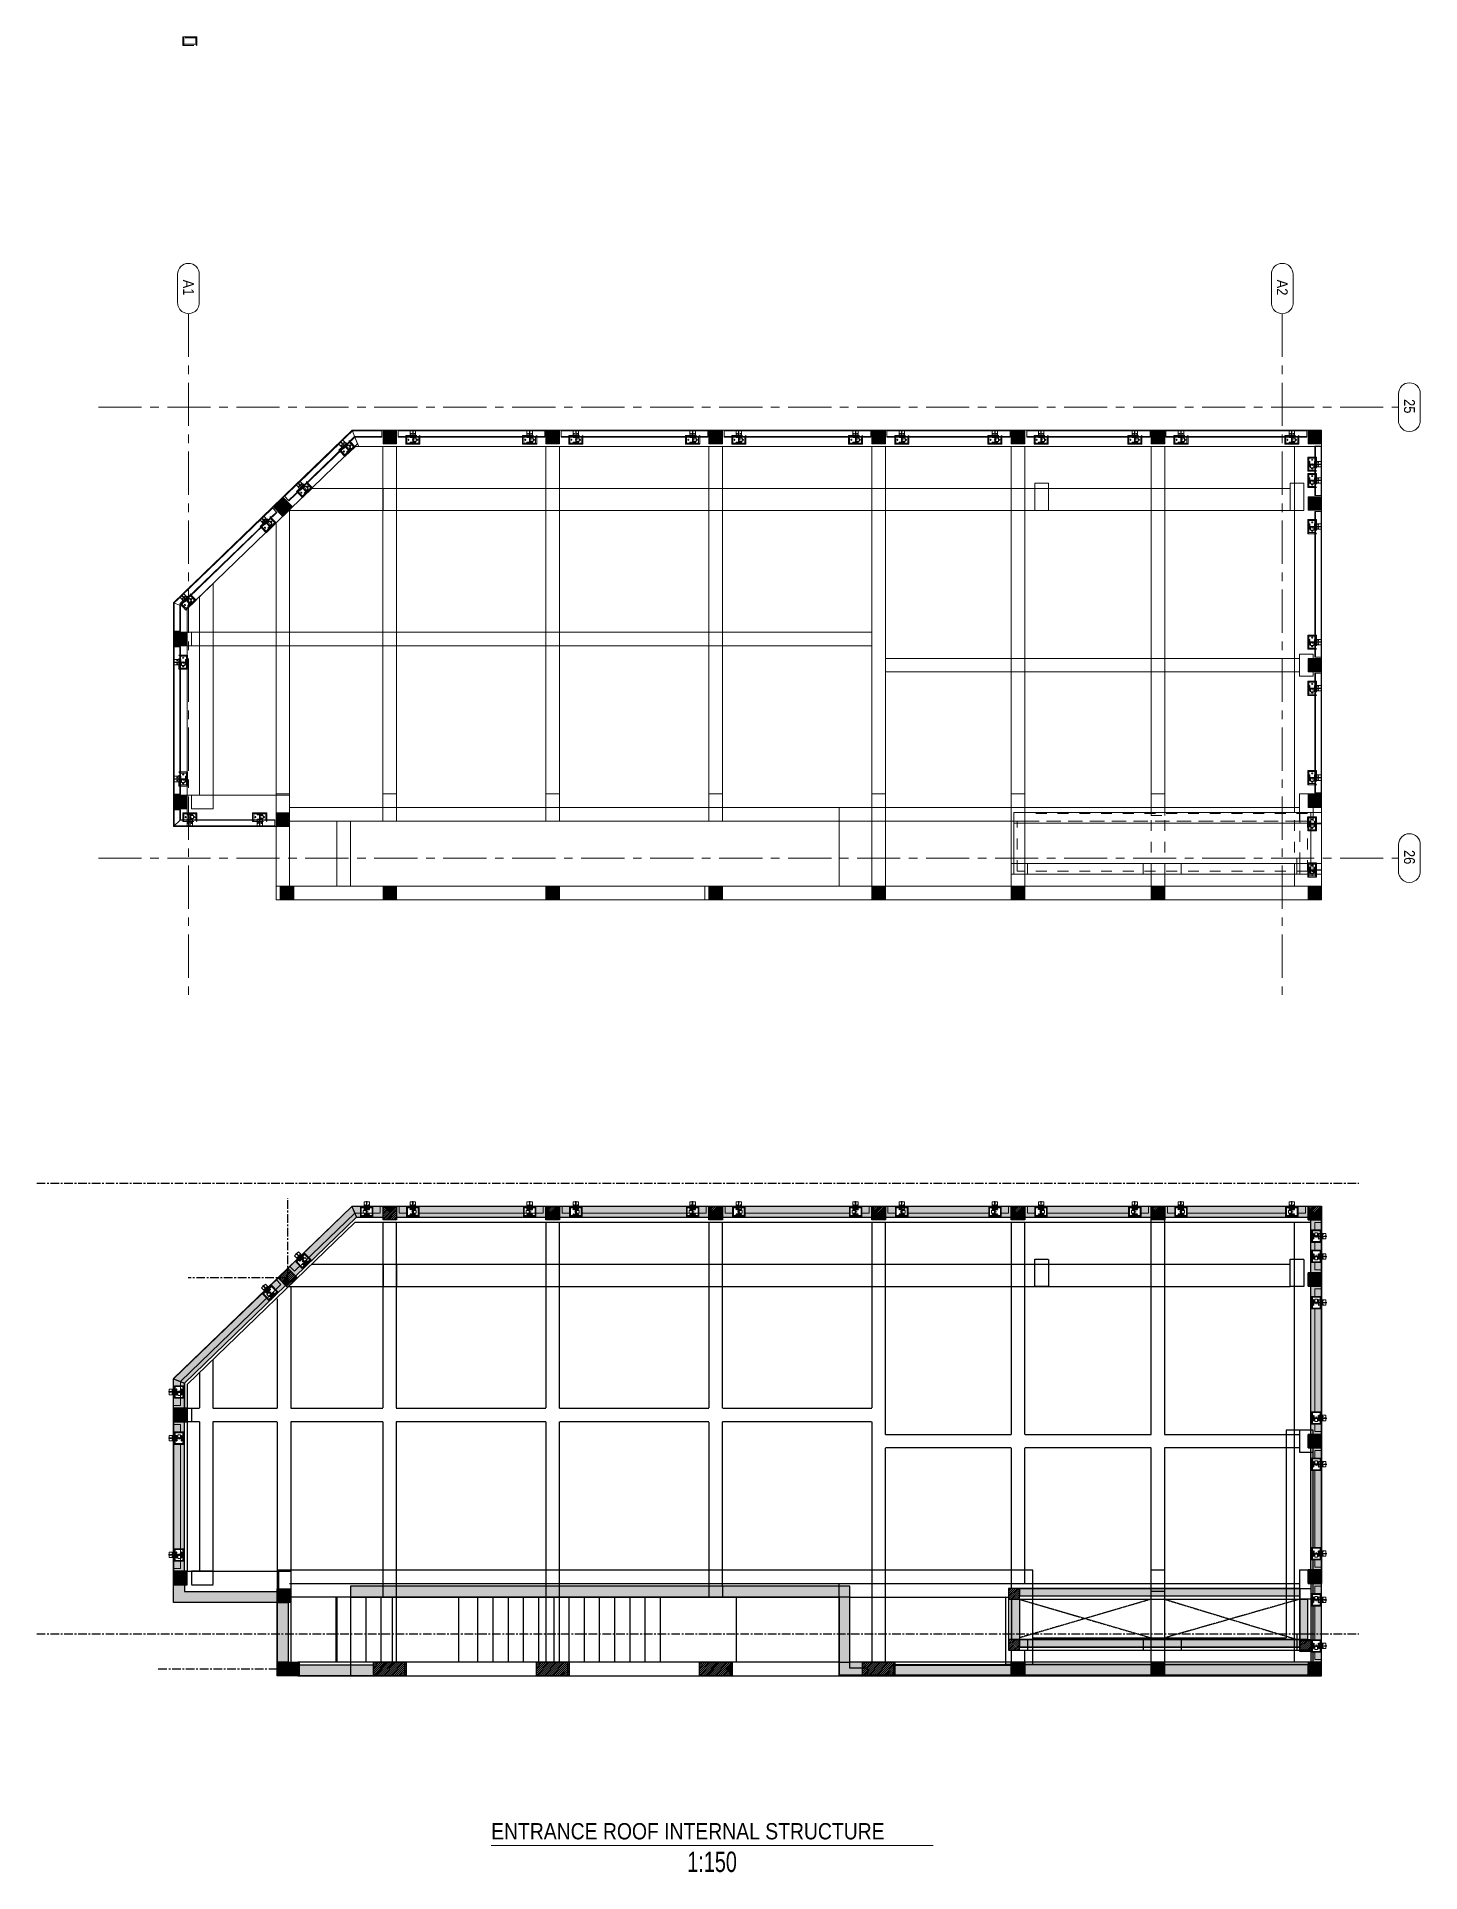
# Model space of a CAD drawing. Header units: millimetres. Extents: x 652554 to 1678317, y -308114 to 170803.
# Drawn here: x 802551 to 828022, y 68346 to 102136 of the extents above; entities that cross this region are included whole.
import ezdxf

# ---------------------------------------------------------------- set-up
doc = ezdxf.new("R2010")
doc.units = ezdxf.units.MM
doc.set_wipeout_variables(frame=1)
for name, pattern in [('CENTER', [50.8, 31.75, -6.35, 6.35, -6.35]), ('HIDDEN', [0.375, 0.25, -0.125]), ('XKITLINE00', [0]), ('XKITLINE02', [4, 2, -2])]:
    doc.linetypes.add(name, pattern=pattern)
for name, color, linetype in [('000 - STRUCTURE_STEEL_FRAMING_CUT_COLOR_4', 7, 'Continuous'), ('000 - STRUCTURE_STEEL_FRAMING_HATCH_', 7, 'Continuous'), ('000 - WIPEOUT', 7, 'Continuous'), ('HATCH', 7, 'Continuous')]:
    doc.layers.add(name, color=color, linetype=linetype)
for name, color, linetype, lineweight in [('Bolt', 7, 'Continuous', 0), ('OtherObjectType', 7, 'Continuous', 0), ('Part', 7, 'Continuous', 0), ('S-GRID', 7, 'Continuous', 9)]:
    doc.layers.add(name, color=color, linetype=linetype, lineweight=lineweight)
doc.styles.add('Arial', font='arial.ttf')
doc.styles.add('ARIAL_', font='arial.ttf')
doc.styles.add('ARIAL_NARROW', font='ARIALN.TTF')
pattern_1 = [(45, (-899599.76, 320785.82), (-17.67766953, 17.67766953), [])]
pattern_2 = [(45, (-899499.76, 320785.82), (-17.67766953, 17.67766953), [])]
pattern_3 = [(45, (-899499.76, 320784.82), (-17.67766953, 17.67766953), [])]
pattern_4 = [(45, (-899475.762, 320785.82), (-17.67766953, 17.67766953), [])]
pattern_5 = [(45, (-932512.372, 301800.954), (-17.67766953, 17.67766953), [])]
pattern_6 = [(45, (-932512.372, 301801.954), (-17.67766953, 17.67766953), [])]
pattern_7 = [(45, (-932488.372, 301801.954), (-17.67766953, 17.67766953), [])]

# ---------------------------------------------------------------- blocks, each defined once
blk = doc.blocks.new('*A441')
at = {"layer": 'OtherObjectType', "color": 7, "linetype": 'XKITLINE00', "lineweight": 0}
blk.add_line((3907.188022, 13.958558), (3961.419467, 13.958558), dxfattribs=at)
at = {"layer": 'OtherObjectType', "color": 7, "width": 0.85}
for s, height, style, p in [('ENTRANCE ROOF INTERNAL STRUCTURE', 2, 'ARIAL_', (3907.188022, 14.708558)), ('1:150', 2.5, 'ARIAL_NARROW', (3931.258945, 10.708558))]:
    blk.add_text(s, height=height, dxfattribs=dict(at, style=style)).set_placement(p)
blk = doc.blocks.new('106')
h = blk.add_hatch()
h.set_pattern_fill('ANSI31', scale=200)
h.set_pattern_definition([(45, (-932512.373, 301800.953), (-17.67766953, 17.67766953), [])])
h.paths.add_polyline_path([(808926, 80605), (809176, 80605), (809176, 80355), (808926, 80355)])
h = blk.add_hatch()
h.set_pattern_fill('ANSI31', scale=200)
h.set_pattern_definition(pattern_3)
h.paths.add_polyline_path([(811926, 80605), (812176, 80605), (812176, 80355), (811926, 80355)])
h = blk.add_hatch()
h.set_pattern_fill('ANSI31', scale=200)
h.set_pattern_definition(pattern_3)
h.paths.add_polyline_path([(814926, 80605), (815176, 80605), (815176, 80355), (814926, 80355)])
h = blk.add_hatch()
h.set_pattern_fill('ANSI31', scale=200)
h.set_pattern_definition(pattern_3)
h.paths.add_polyline_path([(817926, 80605), (818176, 80605), (818176, 80355), (817926, 80355)])
h = blk.add_hatch()
h.set_pattern_fill('ANSI31', scale=200)
h.set_pattern_definition(pattern_3)
h.paths.add_polyline_path([(820491, 80605), (820741, 80605), (820741, 80355), (820491, 80355)])
h = blk.add_hatch()
h.set_pattern_fill('ANSI31', scale=200)
h.set_pattern_definition(pattern_3)
h.paths.add_polyline_path([(823066, 80605), (823316, 80605), (823316, 80355), (823066, 80355)])
h = blk.add_hatch()
h.set_pattern_fill('ANSI31', scale=200)
h.set_pattern_definition(pattern_3)
h.paths.add_polyline_path([(825956, 80355), (826206, 80355), (826206, 80605), (825956, 80605)])
h = blk.add_hatch()
h.set_pattern_fill('ANSI31', scale=200)
h.set_pattern_definition([(45, (-932421.834, 301890.832), (-17.67766953, 17.67766953), [])])
h.paths.add_polyline_path([(806995, 79292), (807175, 79466), (807349, 79286), (807169, 79112)])
h = blk.add_hatch()
h.set_pattern_fill('ANSI31', scale=200)
h.set_pattern_definition(pattern_2)
h.paths.add_polyline_path([(825956, 79133), (826206, 79133), (826206, 79383), (825956, 79383)])
h = blk.add_hatch()
h.set_pattern_fill('ANSI31', scale=200)
h.set_pattern_definition(pattern_2)
h.paths.add_polyline_path([(805071, 76887), (805321, 76887), (805321, 76637), (805071, 76637)])
h = blk.add_hatch()
h.set_pattern_fill('ANSI31', scale=200)
h.set_pattern_definition(pattern_2)
h.paths.add_polyline_path([(825956, 76157), (826206, 76157), (826206, 76407), (825956, 76407)])
h = blk.add_hatch()
h.set_pattern_fill('ANSI31', scale=200)
h.set_pattern_definition(pattern_2)
h.paths.add_polyline_path([(805071, 73637), (805321, 73637), (805321, 73887), (805071, 73887)])
h = blk.add_hatch()
h.set_pattern_fill('ANSI31', scale=200)
h.set_pattern_definition(pattern_2)
h.paths.add_polyline_path([(825956, 73662), (826206, 73662), (826206, 73912), (825956, 73912)])
h = blk.add_hatch()
h.set_pattern_fill('ANSI31', scale=200)
h.set_pattern_definition(pattern_4)
h.paths.add_polyline_path([(806980, 73562), (807230, 73562), (807230, 73312), (806980, 73312)])
h = blk.add_hatch()
h.set_pattern_fill('ANSI31', scale=200)
h.set_pattern_definition(pattern_1)
h.paths.add_polyline_path([(820441, 73372), (820641, 73372), (820641, 73572), (820441, 73572)])
h = blk.add_hatch()
h.set_pattern_fill('ANSI31', scale=200)
h.set_pattern_definition(pattern_1)
h.paths.add_polyline_path([(820441, 72432), (820641, 72432), (820641, 72632), (820441, 72632)])
h = blk.add_hatch()
h.set_pattern_fill('ANSI31', scale=200)
h.set_pattern_definition(pattern_4)
h.paths.add_polyline_path([(806980, 72212), (807380, 72212), (807380, 71962), (806980, 71962)])
h = blk.add_hatch()
h.set_pattern_fill('ANSI31', scale=200)
h.set_pattern_definition([(45, (-932512.374, 301801.954), (-17.67766953, 17.67766953), [])])
h.paths.add_polyline_path([(808751, 72212), (809351, 72212), (809351, 71962), (808751, 71962)])
h = blk.add_hatch()
h.set_pattern_fill('ANSI31', scale=200)
h.set_pattern_definition([(45, (-929512.374, 301801.952), (-17.67766953, 17.67766953), [])])
h.paths.add_polyline_path([(811751, 72212), (812351, 72212), (812351, 71962), (811751, 71962)])
h = blk.add_hatch()
h.set_pattern_fill('ANSI31', scale=200)
h.set_pattern_definition([(45, (-926512.374, 301801.95), (-17.67766953, 17.67766953), [])])
h.paths.add_polyline_path([(814751, 72212), (815351, 72212), (815351, 71962), (814751, 71962)])
h = blk.add_hatch()
h.set_pattern_fill('ANSI31', scale=200)
h.set_pattern_definition([(45, (-923512.374, 301801.95), (-17.67766953, 17.67766953), [])])
h.paths.add_polyline_path([(817751, 72212), (818351, 72212), (818351, 71962), (817751, 71962)])
h = blk.add_hatch()
h.set_pattern_fill('ANSI31', scale=200)
h.set_pattern_definition(pattern_2)
h.paths.add_polyline_path([(820491, 71962), (820741, 71962), (820741, 72212), (820491, 72212)])
h = blk.add_hatch()
h.set_pattern_fill('ANSI31', scale=200)
h.set_pattern_definition(pattern_2)
h.paths.add_polyline_path([(823066, 71962), (823316, 71962), (823316, 72212), (823066, 72212)])
h = blk.add_hatch()
h.set_pattern_fill('ANSI31', scale=200)
h.set_pattern_definition(pattern_2)
h.paths.add_polyline_path([(825956, 71962), (826206, 71962), (826206, 72212), (825956, 72212)])
at = {"layer": 'HATCH'}
h = blk.add_hatch(dxfattribs=at)
h.set_pattern_fill('AR-SAND', scale=0.075, angle=45)
h.paths.add_polyline_path([(808436, 80406), (808355, 80606), (807175, 79466), (807314, 79322)])
h = blk.add_hatch(dxfattribs=at)
h.set_pattern_fill('AR-SAND', scale=0.075, angle=45)
h.paths.add_polyline_path([(808926, 80605), (808356, 80605), (808436, 80405), (808926, 80405)])
h = blk.add_hatch(dxfattribs=at)
h.set_pattern_fill('AR-SAND', scale=0.075)
h.paths.add_polyline_path([(809176, 80405), (811926, 80405), (811926, 80605), (809176, 80605)])
h = blk.add_hatch(dxfattribs=at)
h.set_pattern_fill('AR-SAND', scale=0.075)
h.paths.add_polyline_path([(812176, 80405), (814926, 80405), (814926, 80605), (812176, 80605)])
h = blk.add_hatch(dxfattribs=at)
h.set_pattern_fill('AR-SAND', scale=0.075)
h.paths.add_polyline_path([(815176, 80405), (817926, 80405), (817926, 80605), (815176, 80605)])
h = blk.add_hatch(dxfattribs=at)
h.set_pattern_fill('AR-SAND', scale=0.075)
h.paths.add_polyline_path([(818176, 80405), (820491, 80405), (820491, 80605), (818176, 80605)])
h = blk.add_hatch(dxfattribs=at)
h.set_pattern_fill('AR-SAND', scale=0.075)
h.paths.add_polyline_path([(820741, 80405), (823066, 80405), (823066, 80605), (820741, 80605)])
h = blk.add_hatch(dxfattribs=at)
h.set_pattern_fill('AR-SAND', scale=0.075)
h.paths.add_polyline_path([(823316, 80405), (825956, 80405), (825956, 80605), (823316, 80605)])
h = blk.add_hatch(dxfattribs=at)
h.set_pattern_fill('AR-SAND', scale=0.075)
h.paths.add_polyline_path([(826006, 80356), (826206, 80356), (826206, 79383), (826006, 79383)])
h = blk.add_hatch(dxfattribs=at)
h.set_pattern_fill('AR-SAND', scale=0.075, angle=45)
h.paths.add_polyline_path([(805071, 77432), (805271, 77348), (807134, 79148), (807000, 79287)])
h = blk.add_hatch(dxfattribs=at)
h.set_pattern_fill('AR-SAND', scale=0.075)
h.paths.add_polyline_path([(826006, 79133), (826206, 79133), (826206, 76407), (826006, 76407)])
h = blk.add_hatch(dxfattribs=at)
h.set_pattern_fill('AR-SAND', scale=0.075, angle=45)
h.paths.add_polyline_path([(805071, 77432), (805271, 77348), (805271, 76887), (805071, 76887)])
h = blk.add_hatch(dxfattribs=at)
h.set_pattern_fill('AR-SAND', scale=0.075)
h.paths.add_polyline_path([(805271, 76637), (805071, 76637), (805071, 73887), (805271, 73887)])
h = blk.add_hatch(dxfattribs=at)
h.set_pattern_fill('AR-SAND', scale=0.075)
h.paths.add_polyline_path([(826006, 76157), (826206, 76157), (826206, 73912), (826006, 73912)])
h = blk.add_hatch(dxfattribs=at)
h.set_pattern_fill('AR-SAND', scale=0.075)
h.set_pattern_definition([(37.5, (0, 0), (-0.60001174, 18.3529964), [0, -14.478, 0, -16.1925, 0, -15.478125]), (7.5, (0, 0), (16.8571231, 26.8809413), [0, -7.8105, 0, -13.04925, 0, -5.000625]), (327.5, (-11.716, 0), (29.66221388, 0.05389443), [0, -4.7625, 0, -17.145, 0, -22.38375]), (317.5, (-11.716, 0), (28.633367, 8.3598496), [0, -2.38125, 0, -11.2395, 0, -12.85875])])
h.paths.add_polyline_path([(805071, 73637), (805271, 73637), (805271, 73512), (806980, 73512), (806980, 73312), (805071, 73312)])
h = blk.add_hatch(dxfattribs=at)
h.set_pattern_fill('AR-SAND', scale=0.075)
h.paths.add_polyline_path([(817751, 71962), (817751, 72212), (817521, 72212), (817521, 73612), (808328, 73612), (808328, 73412), (817321, 73412), (817321, 71962)])
h = blk.add_hatch(dxfattribs=at)
h.set_pattern_fill('AR-SAND', scale=0.075)
h.paths.add_polyline_path([(820501, 73372), (820641, 73372), (820641, 72632), (820501, 72632)])
h = blk.add_hatch(dxfattribs=at)
h.set_pattern_fill('AR-SAND', scale=0.075)
h.paths.add_polyline_path([(820641, 73432), (825806, 73432), (825806, 73572), (820641, 73572)])
h = blk.add_hatch(dxfattribs=at)
h.set_pattern_fill('AR-SAND', scale=0.075)
h.paths.add_polyline_path([(825806, 73372), (825946, 73372), (825946, 72632), (825806, 72632)])
h = blk.add_hatch(dxfattribs=at)
h.set_pattern_fill('AR-SAND', scale=0.075)
h.paths.add_polyline_path([(826006, 72212), (826206, 72212), (826206, 73662), (826006, 73662)])
h = blk.add_hatch(dxfattribs=at)
h.set_pattern_fill('AR-SAND', scale=0.075)
h.paths.add_polyline_path([(806980, 73312), (807180, 73312), (807180, 72212), (806980, 72212)])
h = blk.add_hatch(dxfattribs=at)
h.set_pattern_fill('AR-SAND', scale=0.075)
h.paths.add_polyline_path([(825806, 72632), (820641, 72632), (820641, 72492), (825806, 72492)])
h = blk.add_hatch(dxfattribs=at)
h.set_pattern_fill('AR-SAND', scale=0.075)
h.paths.add_polyline_path([(807380, 72162), (808751, 72162), (808751, 71962), (807380, 71962)])
h = blk.add_hatch(dxfattribs=at)
h.set_pattern_fill('AR-SAND', scale=0.075)
h.paths.add_polyline_path([(818351, 71962), (820491, 71962), (820491, 72162), (818351, 72162)])
h = blk.add_hatch(dxfattribs=at)
h.set_pattern_fill('AR-SAND', scale=0.075)
h.paths.add_polyline_path([(820741, 71962), (823066, 71962), (823066, 72162), (820741, 72162)])
h = blk.add_hatch(dxfattribs=at)
h.set_pattern_fill('AR-SAND', scale=0.075)
h.paths.add_polyline_path([(823316, 71962), (825956, 71962), (825956, 72162), (823316, 72162)])
at = {"color": 7}
for points in [[(805071, 77432), (808355, 80605)], [(808926, 80465), (808926, 80605), (808355, 80605), (807176, 79465), (807314, 79322), (808436, 80405), (808926, 80405)], [(808355, 80605), (808436, 80405)], [(826206, 80605), (808358, 80605)], [(826206, 72212), (826206, 80605)], [(808405, 80305), (805321, 77326)], [(826006, 80305), (808405, 80305)], [(825706, 72212), (825706, 80305)], [(806995, 79292), (807175, 79466), (807349, 79286), (807169, 79112), (806995, 79292)], [(808926, 79532), (808926, 79132)], [(809176, 79532), (809176, 79132)], [(805271, 76887), (805071, 76887), (805071, 77432), (807000, 79287), (807134, 79148), (805271, 77348), (805271, 76887)], [(805071, 73312), (805071, 77432)], [(805071, 77432), (805271, 77348)], [(805271, 76887), (805271, 77348)], [(805321, 77326), (805321, 73887)], [(826051, 76407), (826051, 76482), (825801, 76482), (825801, 76082), (826051, 76082)], [(806980, 73912), (806980, 71962)], [(807230, 73912), (807230, 72212)], [(825801, 73912), (826206, 73912)], [(825801, 73912), (825801, 73412)], [(805071, 73637), (805271, 73637), (805271, 73512), (806980, 73512), (806980, 73312), (805071, 73312), (805071, 73637)], [(807206, 73662), (817321, 73662)], [(817521, 73412), (807206, 73412)], [(808078, 73412), (808078, 72212)], [(817851, 71962), (817851, 72102), (817521, 72102), (817521, 73612), (808328, 73612), (808328, 73412), (817321, 73412), (817321, 71962), (817851, 71962)], [(817521, 73612), (808328, 73612)], [(808328, 73612), (808328, 72212)], [(808608, 73412), (808608, 72212)], [(808888, 73412), (808888, 72212)], [(809168, 73412), (809168, 72212)], [(810668, 73412), (810668, 72212)], [(810948, 73412), (810948, 72212)], [(811228, 73412), (811228, 72212)], [(811508, 73412), (811508, 72212)], [(811788, 73412), (811788, 72212)], [(812068, 73412), (812068, 72212)], [(812171, 73412), (812171, 72212)], [(812348, 73412), (812348, 72212)], [(812628, 73412), (812628, 72212)], [(812908, 73412), (812908, 72212)], [(813188, 73412), (813188, 72212)], [(813468, 73412), (813468, 72212)], [(813748, 73412), (813748, 72212)], [(814028, 73412), (814028, 72212)], [(815176, 73612), (815176, 73412)], [(815428, 73412), (815428, 72212)], [(817321, 71972), (817321, 73662)], [(817321, 73662), (820491, 73662)], [(817521, 72102), (817521, 73552)], [(817521, 73412), (820391, 73412)], [(820391, 73412), (820441, 73412)], [(820441, 73372), (820441, 72632)], [(820491, 73662), (820491, 73572)], [(820491, 73662), (825801, 73662)], [(820491, 73372), (820491, 72632)], [(820641, 73572), (825806, 73572)], [(820641, 73432), (825806, 73432)], [(820641, 73372), (825806, 73372)], [(820641, 73372), (820641, 72632)], [(820891, 72662), (820891, 73412)], [(825551, 73412), (825551, 72662)], [(825806, 73572), (825806, 72432)], [(825946, 73372), (825946, 72632)], [(826051, 73412), (826006, 73412)], [(826006, 73372), (826006, 72632)], [(807206, 73312), (805071, 73312)], [(820891, 72662), (825551, 72662)], [(826051, 72732), (825751, 72732)], [(825751, 72732), (825751, 72432)], [(820491, 72632), (826006, 72632)], [(820491, 72432), (820491, 71962)], [(825806, 72492), (820641, 72492)], [(820641, 72432), (826051, 72432)], [(820741, 72212), (820741, 72432)], [(820791, 72632), (820791, 72432)], [(822921, 72632), (822921, 72432)], [(823621, 72632), (823621, 72432)], [(817321, 72212), (807356, 72212)], [(820491, 72212), (817521, 72212)], [(818326, 72212), (818326, 71962)], [(820491, 72152), (818351, 72152)], [(826206, 72212), (820741, 72212)], [(823066, 72162), (820741, 72162)], [(825956, 72162), (823316, 72162)], [(807356, 71962), (817321, 71962)], [(817321, 71962), (826206, 71962)]]:
    blk.add_lwpolyline(points, dxfattribs=at)
for points in [[(808926, 80605), (809176, 80605), (809176, 80355), (808926, 80355)], [(809176, 80405), (811926, 80405), (811926, 80605), (809176, 80605)], [(811926, 80605), (812176, 80605), (812176, 80355), (811926, 80355)], [(812176, 80405), (814926, 80405), (814926, 80605), (812176, 80605)], [(814926, 80605), (815176, 80605), (815176, 80355), (814926, 80355)], [(815176, 80405), (817926, 80405), (817926, 80605), (815176, 80605)], [(817926, 80605), (818176, 80605), (818176, 80355), (817926, 80355)], [(818176, 80405), (820491, 80405), (820491, 80605), (818176, 80605)], [(820491, 80605), (820741, 80605), (820741, 80355), (820491, 80355)], [(820741, 80405), (823066, 80405), (823066, 80605), (820741, 80605)], [(823066, 80605), (823316, 80605), (823316, 80355), (823066, 80355)], [(823316, 80405), (825956, 80405), (825956, 80605), (823316, 80605)], [(825956, 80355), (826206, 80355), (826206, 80605), (825956, 80605)], [(826006, 80355), (826206, 80355), (826206, 79383), (826006, 79383)], [(825956, 79133), (826206, 79133), (826206, 79383), (825956, 79383)], [(826006, 79133), (826206, 79133), (826206, 76407), (826006, 76407)], [(805071, 76887), (805321, 76887), (805321, 76637), (805071, 76637)], [(805271, 76637), (805071, 76637), (805071, 73887), (805271, 73887)], [(825956, 76157), (826206, 76157), (826206, 76407), (825956, 76407)], [(826006, 76157), (826206, 76157), (826206, 73912), (826006, 73912)], [(805071, 73637), (805321, 73637), (805321, 73887), (805071, 73887)], [(825956, 73662), (826206, 73662), (826206, 73912), (825956, 73912)], [(806980, 73562), (807230, 73562), (807230, 73312), (806980, 73312)], [(820441, 73372), (820641, 73372), (820641, 73572), (820441, 73572)], [(820501, 73372), (820641, 73372), (820641, 72632), (820501, 72632)], [(820641, 73432), (825806, 73432), (825806, 73572), (820641, 73572)], [(825806, 73572), (826006, 73572), (826006, 73372), (825806, 73372)], [(825806, 73372), (825946, 73372), (825946, 72632), (825806, 72632)], [(826006, 72212), (826206, 72212), (826206, 73662), (826006, 73662)], [(806980, 73312), (807180, 73312), (807180, 72212), (806980, 72212)], [(820441, 72432), (820641, 72432), (820641, 72632), (820441, 72632)], [(825806, 72632), (820641, 72632), (820641, 72492), (825806, 72492)], [(825806, 72632), (826006, 72632), (826006, 72432), (825806, 72432)], [(806980, 72212), (807380, 72212), (807380, 71962), (806980, 71962)], [(807380, 72162), (808751, 72162), (808751, 71962), (807380, 71962)], [(808751, 72212), (809351, 72212), (809351, 71962), (808751, 71962)], [(811751, 72212), (812351, 72212), (812351, 71962), (811751, 71962)], [(814751, 72212), (815351, 72212), (815351, 71962), (814751, 71962)], [(817751, 72212), (818351, 72212), (818351, 71962), (817751, 71962)], [(818351, 71962), (820491, 71962), (820491, 72162), (818351, 72162)], [(820491, 71962), (820741, 71962), (820741, 72212), (820491, 72212)], [(820741, 71962), (823066, 71962), (823066, 72162), (820741, 72162)], [(823066, 71962), (823316, 71962), (823316, 72212), (823066, 72212)], [(823316, 71962), (825956, 71962), (825956, 72162), (823316, 72162)], [(825956, 71962), (826206, 71962), (826206, 72212), (825956, 72212)]]:
    blk.add_lwpolyline(points, close=True, dxfattribs=at)
at = {"color": 7, "linetype": 'HIDDEN', "ltscale": 10}
for points in [[(808921, 80305), (808921, 76887)], [(809171, 80305), (809171, 76887)], [(811926, 80305), (811926, 76887)], [(812176, 76887), (812176, 80305)], [(815176, 76887), (815176, 80305)], [(817926, 80305), (817926, 76887)], [(818176, 76407), (818176, 80305)], [(820491, 80305), (820491, 76407)], [(820742, 76407), (820741, 80305)], [(823066, 76407), (823066, 80355)], [(823316, 80355), (823316, 76407)], [(825626, 79532), (807606, 79532)], [(807191, 79132), (825626, 79132)], [(807230, 79132), (807230, 76887)], [(805796, 77785), (805796, 76887)], [(805546, 77544), (805546, 76887)], [(805321, 76887), (805546, 76887)], [(805796, 76887), (806980, 76887)], [(807230, 76887), (808921, 76887)], [(809171, 76887), (811926, 76887)], [(812176, 76887), (814926, 76887)], [(815176, 76887), (817926, 76887)], [(805546, 76637), (805321, 76637)], [(805546, 76637), (805546, 73887)], [(805796, 76637), (805796, 73887)], [(806980, 76637), (805796, 76637)], [(807230, 76637), (807230, 73887)], [(808921, 76637), (807230, 76637)], [(808921, 76637), (808921, 73417)], [(811926, 76637), (809171, 76637)], [(809171, 76637), (809171, 73412)], [(811926, 76637), (811926, 73412)], [(814926, 76637), (812176, 76637)], [(812176, 73412), (812176, 76637)], [(817926, 76637), (815176, 76637)], [(815176, 73612), (815176, 76637)], [(817926, 76637), (817926, 72212)], [(818176, 76407), (820491, 76407)], [(820742, 76407), (823066, 76407)], [(823316, 76407), (825801, 76407)], [(825801, 76482), (825551, 76482), (825551, 73412)], [(826051, 72212), (826051, 76482)], [(818176, 72212), (818176, 76157)], [(820491, 76157), (818176, 76157)], [(820491, 76157), (820491, 73662)], [(823066, 76157), (820742, 76157)], [(820742, 73662), (820742, 76157)], [(823066, 72212), (823066, 76157)], [(823316, 76157), (823316, 72212)], [(825801, 76157), (823316, 76157)], [(805071, 73887), (807230, 73887)], [(806980, 73912), (820891, 73912)], [(820891, 73412), (820891, 73912)], [(808055, 73412), (808055, 72212)], [(809096, 73412), (809096, 72212)], [(810316, 73412), (810316, 72212)], [(811921, 73412), (811921, 72202)], [(820491, 72172), (820391, 72172), (820391, 73422)], [(820641, 73372), (823066, 72662)], [(823066, 73372), (820641, 72662)], [(823316, 73372), (825751, 72632)], [(825801, 73372), (823316, 72662)]]:
    blk.add_lwpolyline(points, dxfattribs=at)
at = {"color": 7, "linetype": 'HIDDEN', "ltscale": 7}
for points in [[(814926, 80305), (814926, 76887)], [(806980, 78905), (806980, 76887)], [(805398, 76887), (805398, 76637)], [(806980, 76637), (806980, 73887)], [(814926, 76637), (814926, 73412)], [(807005, 73912), (807005, 73562)], [(820891, 72162), (820891, 72662)], [(808328, 72212), (808328, 71962)], [(809321, 72212), (809321, 71962)], [(812321, 72212), (812321, 71962)], [(815321, 72212), (815321, 71962)], [(817321, 72212), (817521, 72212)], [(825956, 72172), (820491, 72172)], [(826206, 71972), (817321, 71972)]]:
    blk.add_lwpolyline(points, dxfattribs=at)
for points in [[(820926, 79632), (821176, 79632), (821176, 79132), (820926, 79132)], [(825626, 79632), (825876, 79632), (825876, 79132), (825626, 79132)], [(823066, 73912), (823316, 73912), (823316, 73512), (823066, 73512)]]:
    blk.add_lwpolyline(points, close=True, dxfattribs=at)
at = {"color": 7, "linetype": 'HIDDEN', "ltscale": 10}
blk.add_lwpolyline([(805398, 73637), (805798, 73637), (805798, 73887), (805398, 73887)], close=True, dxfattribs=at)
blk = doc.blocks.new('*A380')
at = {"layer": 'Part', "color": 7, "linetype": 'XKITLINE00', "lineweight": 0}
for p, q in [((4674.779, -534.403), (4671.979, -534.403)), ((4671.979, -534.403), (4671.979, -538.403)), ((4671.979, -538.403), (4674.779, -538.403)), ((4674.779, -534.403), (4674.779, -538.403))]:
    blk.add_line(p, q, dxfattribs=at)
blk = doc.blocks.new('*A381')
at = {"layer": 'Part', "color": 7, "linetype": 'XKITLINE00', "lineweight": 0}
for p, q in [((4671.979, -534.403), (4671.679, -534.103)), ((4671.679, -538.703), (4671.679, -534.103)), ((4671.679, -534.103), (4675.079, -534.103)), ((4671.979, -538.403), (4671.679, -538.703)), ((4675.079, -538.703), (4671.679, -538.703)), ((4675.079, -534.103), (4674.779, -534.403)), ((4674.779, -538.403), (4675.079, -538.703)), ((4675.079, -534.103), (4675.079, -538.703))]:
    blk.add_line(p, q, dxfattribs=at)
at = {"layer": 'Part', "color": 7, "linetype": 'XKITLINE02', "lineweight": 0}
for p, q in [((4674.779, -534.403), (4671.979, -534.403)), ((4671.979, -534.403), (4671.979, -538.403)), ((4671.979, -538.403), (4674.779, -538.403)), ((4674.779, -534.403), (4674.779, -538.403))]:
    blk.add_line(p, q, dxfattribs=at)
blk = doc.blocks.new('*A382')
at = {"layer": 'Part', "color": 7, "linetype": 'XKITLINE00', "lineweight": 0}
for p, q in [((4674.379, -535.403), (4672.379, -535.403)), ((4672.379, -535.563), (4672.379, -535.403)), ((4673.319, -535.563), (4672.379, -535.563)), ((4673.319, -537.243), (4672.379, -537.243)), ((4672.379, -537.403), (4672.379, -537.243)), ((4674.379, -537.403), (4672.379, -537.403)), ((4673.319, -537.243), (4673.319, -535.563)), ((4673.439, -537.243), (4673.439, -535.563)), ((4674.379, -535.563), (4673.439, -535.563)), ((4674.379, -537.243), (4673.439, -537.243)), ((4674.379, -535.563), (4674.379, -535.403)), ((4674.379, -537.403), (4674.379, -537.243))]:
    blk.add_line(p, q, dxfattribs=at)
blk = doc.blocks.new('*A383')
at = {"layer": 'Part', "color": 7, "linetype": 'XKITLINE00', "lineweight": 0}
for p, q in [((4674.639, -535.903), (4673.439, -535.903)), ((4674.639, -536.903), (4673.439, -536.903)), ((4673.539, -536.903), (4673.539, -535.903)), ((4674.639, -535.903), (4674.639, -536.903))]:
    blk.add_line(p, q, dxfattribs=at)
at = {"layer": 'Part', "color": 7, "linetype": 'XKITLINE02', "lineweight": 0}
blk.add_line((4673.439, -535.903), (4673.439, -536.903), dxfattribs=at)
blk = doc.blocks.new('*A384')
at = {"layer": 'Part', "color": 7, "linetype": 'XKITLINE02', "lineweight": 0}
for p, q in [((2918.168795, 426.80336), (2918.168795, 428.536693)), ((2918.168795, 428.536693), (2918.248795, 428.536693)), ((2918.168795, 428.136693), (2918.248795, 428.136693)), ((2918.248795, 428.536693), (2918.248795, 426.80336)), ((2918.248795, 426.80336), (2918.168795, 426.80336))]:
    blk.add_line(p, q, dxfattribs=at)
blk = doc.blocks.new('*A385')
at = {"layer": 'Part', "color": 7, "linetype": 'XKITLINE02', "lineweight": 0}
for p, q in [((2918.875462, 428.536693), (2917.542129, 428.536693)), ((2917.542129, 428.536693), (2917.542129, 426.80336)), ((2918.875462, 426.80336), (2918.875462, 428.536693)), ((2917.542129, 426.80336), (2918.875462, 426.80336))]:
    blk.add_line(p, q, dxfattribs=at)
blk = doc.blocks.new('*A386')
at = {"layer": 'Part', "color": 7, "linetype": 'XKITLINE02', "lineweight": 0}
for p, q in [((2918.875462, 428.536693), (2917.542129, 428.536693)), ((2917.542129, 428.536693), (2917.542129, 426.80336)), ((2918.875462, 426.80336), (2918.875462, 428.536693)), ((2917.542129, 426.80336), (2918.875462, 426.80336))]:
    blk.add_line(p, q, dxfattribs=at)
blk = doc.blocks.new('*A387')
at = {"layer": 'Part', "color": 7, "linetype": 'XKITLINE02', "lineweight": 0}
for p, q in [((2918.168795, 426.80336), (2918.168795, 428.536693)), ((2918.168795, 428.536693), (2918.248795, 428.536693)), ((2918.168795, 428.136693), (2918.248795, 428.136693)), ((2918.248795, 428.536693), (2918.248795, 426.80336)), ((2918.248795, 426.80336), (2918.168795, 426.80336))]:
    blk.add_line(p, q, dxfattribs=at)
blk = doc.blocks.new('*A389')
at = {"layer": 'Bolt', "color": 7, "linetype": 'XKITLINE00', "lineweight": 0}
for p, q in [((2911.002133, 784.051067), (2911.002133, 783.926747)), ((2910.815467, 783.8644), (2910.939787, 783.8644)), ((2910.815467, 783.0644), (2910.939787, 783.0644)), ((2911.002133, 783.677733), (2911.002133, 783.802053)), ((2911.002133, 783.251067), (2911.002133, 783.126747)), ((2911.002133, 782.877733), (2911.002133, 783.002053)), ((2911.1888, 783.8644), (2911.06448, 783.8644)), ((2911.1888, 783.0644), (2911.06448, 783.0644))]:
    blk.add_line(p, q, dxfattribs=at)
blk = doc.blocks.new('Bot1')
at = {"color": 7, "xscale": 50, "yscale": 50, "zscale": 50, "rotation": 270}
blk.add_blockref('*A382', (26820, 233669), dxfattribs=at)
at = {"color": 7}
blk.add_wipeout([(85, 50), (85, 115), (-85, 115), (-85, -115), (85, -115), (85, -50), (42, -50), (42, 50)], dxfattribs=at).dxf.layer = '000 - WIPEOUT'
blk.add_wipeout([(-85, -115), (85, -115), (85, 115), (-85, 115)], dxfattribs=at).dxf.layer = '000 - WIPEOUT'
at = {"layer": '000 - STRUCTURE_STEEL_FRAMING_HATCH_'}
h = blk.add_hatch(dxfattribs=at)
h.set_pattern_fill('ANSI32', scale=0.1)
h.set_pattern_definition([(45, (276.8134, 19.4926), (-0.6735192, 0.6735192), []), (45, (277.2624, 19.4926), (-0.6735192, 0.6735192), [])])
h.paths.add_polyline_path([(50, -50), (42, -50), (42, -3), (-42, -3), (-42, -50), (-50, -50), (-50, 50), (-42, 50), (-42, 3), (42, 3), (42, 50), (50, 50)])
at = {"layer": 'Bolt'}
for points in [[(7, 3), (7, -3), (-7, -3), (-7, 3)], [(118, 37), (119, 37), (119, 37), (120, 36), (121, 36), (121, 36), (122, 35), (122, 35), (123, 34), (123, 34), (124, 33), (124, 33), (124, 32), (124, 31), (124, 31), (124, 30), (124, 29), (124, 29), (124, 28), (124, 27), (124, 27), (123, 26), (123, 26), (122, 25), (122, 25), (121, 24), (121, 24), (120, 24), (119, 23), (119, 23), (118, 23), (117, 23), (117, 23), (116, 23), (115, 23), (115, 24), (114, 24), (114, 24), (113, 25), (112, 25), (112, 26), (112, 26), (111, 27), (111, 27), (111, 28), (111, 29), (110, 29), (110, 30), (110, 31), (111, 31), (111, 32), (111, 33), (111, 33), (112, 34), (112, 34), (112, 35), (113, 35), (114, 36), (114, 36), (115, 36), (115, 37), (116, 37), (117, 37), (117, 37)], [(7, -3), (7, -8), (-7, -8), (-7, -3)], [(118, -23), (119, -23), (119, -23), (120, -24), (121, -24), (121, -24), (122, -25), (122, -25), (123, -26), (123, -26), (124, -27), (124, -27), (124, -28), (124, -29), (124, -29), (124, -30), (124, -31), (124, -31), (124, -32), (124, -33), (124, -33), (123, -34), (123, -34), (122, -35), (122, -35), (121, -36), (121, -36), (120, -36), (119, -37), (119, -37), (118, -37), (117, -37), (117, -37), (116, -37), (115, -37), (115, -36), (114, -36), (114, -36), (113, -35), (112, -35), (112, -34), (112, -34), (111, -33), (111, -33), (111, -32), (111, -31), (110, -31), (110, -30), (110, -29), (111, -29), (111, -28), (111, -27), (111, -27), (112, -26), (112, -26), (112, -25), (113, -25), (114, -24), (114, -24), (115, -24), (115, -23), (116, -23), (117, -23), (117, -23)]]:
    blk.add_hatch(color=7, dxfattribs=at).paths.add_polyline_path(points, flags=17)
at = {"color": 7, "linetype": 'ByBlock'}
blk.add_line((80, 0), (196, 0), dxfattribs=at)
at = {"layer": '000 - STRUCTURE_STEEL_FRAMING_CUT_COLOR_4', "color": 7}
blk.add_lwpolyline([(50, -50), (42, -50), (42, -3), (-42, -3), (-42, -50), (-50, -50), (-50, 50), (-42, 50), (-42, 3), (42, 3), (42, 50), (50, 50)], close=True, dxfattribs=at)
at = {"layer": 'Bolt', "color": 7, "linetype": 'XKITLINE00'}
for p, q in [((-100, 0), (0, 0)), ((-7, -3), (-7, 3)), ((0, -16), (0, 27)), ((7, -3), (7, 3)), ((103, 30), (113, 30)), ((103, 30), (113, 30)), ((103, 30), (131, 30)), ((117, 44), (117, 35)), ((117, 44), (117, 35)), ((117, 44), (117, 16)), ((117, 16), (117, 25)), ((117, 16), (117, 25)), ((131, 30), (122, 30)), ((131, 30), (122, 30)), ((-7, -8), (-7, -3)), ((7, -8), (7, -3)), ((103, -30), (113, -30)), ((103, -30), (113, -30)), ((103, -30), (131, -30)), ((117, -16), (117, -25)), ((117, -16), (117, -25)), ((117, -16), (117, -44)), ((117, -44), (117, -35)), ((117, -44), (117, -35)), ((131, -30), (122, -30)), ((131, -30), (122, -30))]:
    blk.add_line(p, q, dxfattribs=at)
at = {"color": 7}
for name, p, xscale, yscale, zscale, rotation in [('*A381', (233669, -26820), 50, 50, 50, 180), ('*A380', (233669, -26820), 50, 50, 50, 180), ('*A385', (32190, 218866), -74.99999802609977, 74.99999802609977, 74.99999802609977, 90), ('*A386', (32190, 218866), -74.99999802609977, 74.99999802609977, 74.99999802609977, 90), ('*A384', (32190, 218866), -74.99999802609977, 74.99999802609977, 74.99999802609977, 90), ('*A387', (32190, 218866), -74.99999802609977, 74.99999802609977, 74.99999802609977, 90), ('*A389', (218443, 58760), 74.99999802609977, 74.99999802609977, 74.99999802609977, 180), ('*A383', (26820, 233669), 50, 50, 50, 270)]:
    blk.add_blockref(name, p, dxfattribs=dict(at, xscale=xscale, yscale=yscale, zscale=zscale, rotation=rotation))
blk = doc.blocks.new('*A63306')
at = {"layer": 'Part'}
blk.add_hatch(color=7, dxfattribs=at).paths.add_polyline_path([(2898.2, 411.85), (2898.2, 414.35), (2900.7, 414.35), (2900.7, 411.85)], flags=17)
blk = doc.blocks.new('*A73307')
at = {"layer": 'Part'}
blk.add_hatch(color=7, dxfattribs=at).paths.add_polyline_path([(2881.2, 411.85), (2881.2, 414.35), (2883.7, 414.35), (2883.7, 411.85)], flags=17)
blk = doc.blocks.new('*A83308')
at = {"layer": 'Part'}
blk.add_hatch(color=7, dxfattribs=at).paths.add_polyline_path([(2856.25, 411.85), (2856.25, 414.35), (2858.75, 414.35), (2858.75, 411.85)], flags=17)
blk = doc.blocks.new('*A93309')
at = {"layer": 'Part'}
blk.add_hatch(color=7, dxfattribs=at).paths.add_polyline_path([(2898.2, 357.2), (2898.2, 359.7), (2900.7, 359.7), (2900.7, 357.2)], flags=17)
blk = doc.blocks.new('*A103310')
at = {"layer": 'Part'}
blk.add_hatch(color=7, dxfattribs=at).paths.add_polyline_path([(2898.2, 382.95), (2898.2, 385.45), (2900.7, 385.45), (2900.7, 382.95)], flags=17)
blk = doc.blocks.new('*A113311')
at = {"layer": 'Part'}
blk.add_hatch(color=7, dxfattribs=at).paths.add_polyline_path([(2898.2, 331.55), (2898.2, 334.05), (2900.7, 334.05), (2900.7, 331.55)], flags=17)
blk = doc.blocks.new('*A123312')
at = {"layer": 'Part'}
blk.add_hatch(color=7, dxfattribs=at).paths.add_polyline_path([(2826.49, 411.85), (2826.49, 414.35), (2828.99, 414.35), (2828.99, 411.85)], flags=17)
blk = doc.blocks.new('*A133313')
at = {"layer": 'Part'}
blk.add_hatch(color=7, dxfattribs=at).paths.add_polyline_path([(2814.26, 411.85), (2814.26, 414.35), (2816.76, 414.35), (2816.76, 411.85)], flags=17)
blk = doc.blocks.new('*A143314')
at = {"layer": 'Part'}
blk.add_hatch(color=7, dxfattribs=at).paths.add_polyline_path([(2814.26, 331.55), (2814.26, 334.05), (2816.76, 334.05), (2816.76, 331.55)], flags=17)
blk = doc.blocks.new('*A153315')
at = {"layer": 'Part'}
blk.add_hatch(color=7, dxfattribs=at).paths.add_polyline_path([(2814.26, 357.2), (2814.26, 359.7), (2816.76, 359.7), (2816.76, 357.2)], flags=17)
blk = doc.blocks.new('*A163316')
at = {"layer": 'Part'}
blk.add_hatch(color=7, dxfattribs=at).paths.add_polyline_path([(2814.26, 382.95), (2814.26, 385.45), (2816.76, 385.45), (2816.76, 382.95)], flags=17)
blk = doc.blocks.new('*A173317')
at = {"layer": 'Part'}
blk.add_hatch(color=7, dxfattribs=at).paths.add_polyline_path([(2814.26, 301.55), (2814.26, 304.05), (2816.76, 304.05), (2816.76, 301.55)], flags=17)
blk = doc.blocks.new('*A183318')
at = {"layer": 'Part'}
blk.add_hatch(color=7, dxfattribs=at).paths.add_polyline_path([(2851.45, 203), (2851.45, 205.5), (2853.95, 205.5), (2853.95, 203)], flags=17)
blk = doc.blocks.new('*A193319')
at = {"layer": 'Part'}
blk.add_hatch(color=7, dxfattribs=at).paths.add_polyline_path([(2814.26, 271.55), (2814.26, 274.05), (2816.76, 274.05), (2816.76, 271.55)], flags=17)
blk = doc.blocks.new('*A203320')
at = {"layer": 'Part'}
blk.add_hatch(color=7, dxfattribs=at).paths.add_polyline_path([(2814.26, 241.55), (2814.26, 244.05), (2816.76, 244.05), (2816.76, 241.55)], flags=17)
blk = doc.blocks.new('*A213321')
at = {"layer": 'Part'}
blk.add_hatch(color=7, dxfattribs=at).paths.add_polyline_path([(2826.55, 223.13), (2828.35, 224.87), (2830.09, 223.07), (2828.29, 221.33)], flags=17)
blk = doc.blocks.new('*A223322')
at = {"layer": 'Part'}
blk.add_hatch(color=7, dxfattribs=at).paths.add_polyline_path([(2884.7, 221.85), (2884.7, 224.35), (2887.2, 224.35), (2887.2, 221.85)], flags=17)
blk = doc.blocks.new('*A233323')
at = {"layer": 'Part'}
blk.add_hatch(color=7, dxfattribs=at).paths.add_polyline_path([(2881.45, 203), (2881.45, 205.5), (2883.95, 205.5), (2883.95, 203)], flags=17)
blk = doc.blocks.new('*A243324')
at = {"layer": 'Part'}
blk.add_hatch(color=7, dxfattribs=at).paths.add_polyline_path([(2898.2, 222.6), (2898.2, 225.1), (2900.7, 225.1), (2900.7, 222.6)], flags=17)
blk = doc.blocks.new('*A253325')
at = {"layer": 'Part'}
blk.add_hatch(color=7, dxfattribs=at).paths.add_polyline_path([(2898.2, 301.55), (2898.2, 304.05), (2900.7, 304.05), (2900.7, 301.55)], flags=17)
blk = doc.blocks.new('*A263326')
at = {"layer": 'Part'}
blk.add_hatch(color=7, dxfattribs=at).paths.add_polyline_path([(2898.2, 271.55), (2898.2, 274.05), (2900.7, 274.05), (2900.7, 271.55)], flags=17)
blk = doc.blocks.new('*A273327')
at = {"layer": 'Part'}
blk.add_hatch(color=7, dxfattribs=at).paths.add_polyline_path([(2898.2, 241.55), (2898.2, 244.05), (2900.7, 244.05), (2900.7, 241.55)], flags=17)
blk = doc.blocks.new('*A373328')
at = {"layer": 'Part', "color": 7, "linetype": 'XKITLINE00', "lineweight": 0}
for p, q in [((2886.28, 413.022092), (2886.2, 413.102092)), ((2886.2, 413.102092), (2886.2, 413.102092)), ((2886.73, 412.572092), (2886.67, 412.632092)), ((2887.2, 412.102092), (2887.12, 412.182092))]:
    blk.add_line(p, q, dxfattribs=at)
blk = doc.blocks.new('*A383329')
at = {"layer": 'Part', "color": 7, "linetype": 'XKITLINE00', "lineweight": 0}
for p, q in [((2886.67, 414.3), (2886.67, 414.3)), ((2886.67, 414.3), (2886.67, 414.3)), ((2886.67, 414.111415), (2886.73, 414.171415)), ((2886.67, 413.922829), (2886.73, 413.982829)), ((2886.67, 413.734244), (2886.73, 413.794244)), ((2886.67, 413.545658), (2886.73, 413.605658)), ((2886.67, 413.357073), (2886.73, 413.417073)), ((2886.67, 413.168488), (2886.73, 413.228488))]:
    blk.add_line(p, q, dxfattribs=at)
blk = doc.blocks.new('*A393330')
at = {"layer": 'Part', "color": 7, "linetype": 'XKITLINE00', "lineweight": 0}
for p, q in [((2895.17, 414.3), (2895.17, 414.3)), ((2895.17, 414.3), (2895.17, 414.3)), ((2895.17, 414.111415), (2895.23, 414.171415)), ((2895.17, 413.922829), (2895.23, 413.982829)), ((2895.17, 413.734244), (2895.23, 413.794244)), ((2895.17, 413.545658), (2895.23, 413.605658)), ((2895.17, 413.357073), (2895.23, 413.417073)), ((2895.17, 413.168488), (2895.23, 413.228488))]:
    blk.add_line(p, q, dxfattribs=at)
blk = doc.blocks.new('*A403331')
at = {"layer": 'Part', "color": 7, "linetype": 'XKITLINE00', "lineweight": 0}
for p, q in [((2894.78, 413.022092), (2894.7, 413.102092)), ((2894.7, 413.102092), (2894.7, 413.102092)), ((2895.23, 412.572092), (2895.17, 412.632092)), ((2895.7, 412.102092), (2895.62, 412.182092))]:
    blk.add_line(p, q, dxfattribs=at)
blk = doc.blocks.new('*A413332')
at = {"layer": 'Part', "color": 7, "linetype": 'XKITLINE00', "lineweight": 0}
for p, q in [((2823.07, 413.022092), (2822.99, 413.102092)), ((2822.99, 413.102092), (2822.99, 413.102092)), ((2823.52, 412.572092), (2823.46, 412.632092)), ((2823.99, 412.102092), (2823.91, 412.182092))]:
    blk.add_line(p, q, dxfattribs=at)
blk = doc.blocks.new('*A423333')
at = {"layer": 'Part', "color": 7, "linetype": 'XKITLINE00', "lineweight": 0}
for p, q in [((2820.09, 413.022092), (2820.01, 413.102092)), ((2820.01, 413.102092), (2820.01, 413.102092)), ((2820.54, 412.572092), (2820.48, 412.632092)), ((2821.01, 412.102092), (2820.93, 412.182092))]:
    blk.add_line(p, q, dxfattribs=at)
blk = doc.blocks.new('*A433334')
at = {"layer": 'Part', "color": 7, "linetype": 'XKITLINE00', "lineweight": 0}
for p in [(2816.51, 409.27), (2816.43, 409.35)]:
    blk.add_line(p, (2816.43, 409.35), dxfattribs=at)
blk = doc.blocks.new('*A443335')
at = {"layer": 'Part', "color": 7, "linetype": 'XKITLINE00', "lineweight": 0}
for p, q in [((2861.33, 413.022092), (2861.25, 413.102092)), ((2861.25, 413.102092), (2861.25, 413.102092)), ((2861.78, 412.572092), (2861.72, 412.632092)), ((2862.25, 412.102092), (2862.17, 412.182092))]:
    blk.add_line(p, q, dxfattribs=at)
blk = doc.blocks.new('*A453336')
at = {"layer": 'Part', "color": 7, "linetype": 'XKITLINE00', "lineweight": 0}
for p, q in [((2877.78, 413.022092), (2877.7, 413.102092)), ((2877.7, 413.102092), (2877.7, 413.102092)), ((2878.23, 412.572092), (2878.17, 412.632092)), ((2878.7, 412.102092), (2878.62, 412.182092))]:
    blk.add_line(p, q, dxfattribs=at)
blk = doc.blocks.new('*A463337')
at = {"layer": 'Part', "color": 7, "linetype": 'XKITLINE00', "lineweight": 0}
for p, q in [((2852.83, 413.022092), (2852.75, 413.102092)), ((2852.75, 413.102092), (2852.75, 413.102092)), ((2853.28, 412.572092), (2853.22, 412.632092)), ((2853.75, 412.102092), (2853.67, 412.182092))]:
    blk.add_line(p, q, dxfattribs=at)
blk = doc.blocks.new('*A473338')
at = {"layer": 'Part', "color": 7, "linetype": 'XKITLINE00', "lineweight": 0}
for p, q in [((2831.57, 413.022092), (2831.49, 413.102092)), ((2831.49, 413.102092), (2831.49, 413.102092)), ((2832.02, 412.572092), (2831.96, 412.632092)), ((2832.49, 412.102092), (2832.41, 412.182092))]:
    blk.add_line(p, q, dxfattribs=at)
blk = doc.blocks.new('*A483339')
at = {"layer": 'Part', "color": 7, "linetype": 'XKITLINE00', "lineweight": 0}
for p in [(2816.51, 328.97), (2816.43, 329.05)]:
    blk.add_line(p, (2816.43, 329.05), dxfattribs=at)
blk = doc.blocks.new('*A493340')
at = {"layer": 'Part', "color": 7, "linetype": 'XKITLINE00', "lineweight": 0}
for p in [(2816.51, 337.47), (2816.43, 337.55)]:
    blk.add_line(p, (2816.43, 337.55), dxfattribs=at)
blk = doc.blocks.new('*A503341')
at = {"layer": 'Part', "color": 7, "linetype": 'XKITLINE00', "lineweight": 0}
for p in [(2816.51, 388.87), (2816.43, 388.95)]:
    blk.add_line(p, (2816.43, 388.95), dxfattribs=at)
blk = doc.blocks.new('*A513342')
at = {"layer": 'Part', "color": 7, "linetype": 'XKITLINE00', "lineweight": 0}
for p in [(2816.51, 380.37), (2816.43, 380.45)]:
    blk.add_line(p, (2816.43, 380.45), dxfattribs=at)
blk = doc.blocks.new('*A523343')
at = {"layer": 'Part', "color": 7, "linetype": 'XKITLINE00', "lineweight": 0}
for p in [(2816.51, 363.12), (2816.43, 363.2)]:
    blk.add_line(p, (2816.43, 363.2), dxfattribs=at)
blk = doc.blocks.new('*A533344')
at = {"layer": 'Part', "color": 7, "linetype": 'XKITLINE00', "lineweight": 0}
for p in [(2816.51, 354.62), (2816.43, 354.7)]:
    blk.add_line(p, (2816.43, 354.7), dxfattribs=at)
blk = doc.blocks.new('*A543345')
at = {"layer": 'Part', "color": 7, "linetype": 'XKITLINE00', "lineweight": 0}
for p in [(2816.51, 277.47), (2816.43, 277.55)]:
    blk.add_line(p, (2816.43, 277.55), dxfattribs=at)
blk = doc.blocks.new('*A553346')
at = {"layer": 'Part', "color": 7, "linetype": 'XKITLINE00', "lineweight": 0}
for p in [(2816.51, 298.97), (2816.43, 299.05)]:
    blk.add_line(p, (2816.43, 299.05), dxfattribs=at)
blk = doc.blocks.new('*A563347')
at = {"layer": 'Part', "color": 7, "linetype": 'XKITLINE00', "lineweight": 0}
for p in [(2816.51, 307.47), (2816.43, 307.55)]:
    blk.add_line(p, (2816.43, 307.55), dxfattribs=at)
blk = doc.blocks.new('*A573348')
at = {"layer": 'Part', "color": 7, "linetype": 'XKITLINE00', "lineweight": 0}
for p, q in [((2856.530049, 205.17), (2856.450049, 205.25)), ((2856.450049, 205.25), (2856.450049, 205.25)), ((2856.980049, 204.72), (2856.920049, 204.78)), ((2857.450049, 204.25), (2857.370049, 204.33))]:
    blk.add_line(p, q, dxfattribs=at)
blk = doc.blocks.new('*A583349')
at = {"layer": 'Part', "color": 7, "linetype": 'XKITLINE00', "lineweight": 0}
for p in [(2816.51, 247.47), (2816.43, 247.55)]:
    blk.add_line(p, (2816.43, 247.55), dxfattribs=at)
blk = doc.blocks.new('*A593350')
at = {"layer": 'Part', "color": 7, "linetype": 'XKITLINE00', "lineweight": 0}
for p in [(2816.51, 268.97), (2816.43, 269.05)]:
    blk.add_line(p, (2816.43, 269.05), dxfattribs=at)
blk = doc.blocks.new('*A603351')
at = {"layer": 'Part', "color": 7, "linetype": 'XKITLINE00', "lineweight": 0}
for p, q in [((2844.759651, 204.541073), (2844.674811, 204.542554)), ((2844.895308, 204.672075), (2844.810468, 204.673556)), ((2845.030965, 204.803078), (2844.946125, 204.804559)), ((2845.166622, 204.93408), (2845.081782, 204.935561)), ((2845.302279, 205.065083), (2845.217439, 205.066564)), ((2845.437936, 205.196085), (2845.353096, 205.197566))]:
    blk.add_line(p, q, dxfattribs=at)
blk = doc.blocks.new('*A613352')
at = {"layer": 'Part', "color": 7, "linetype": 'XKITLINE00', "lineweight": 0}
for p, q in [((2830.927445, 219.677564), (2830.842605, 219.679045)), ((2831.063102, 219.808566), (2830.978262, 219.810047)), ((2831.198759, 219.939569), (2831.113919, 219.94105)), ((2830.520474, 219.284557), (2830.435634, 219.286038)), ((2830.656131, 219.415559), (2830.571291, 219.41704)), ((2830.791788, 219.546562), (2830.706948, 219.548042))]:
    blk.add_line(p, q, dxfattribs=at)
blk = doc.blocks.new('*A623353')
at = {"layer": 'Part', "color": 7, "linetype": 'XKITLINE00', "lineweight": 0}
for p, q in [((2816.496799, 233.804907), (2816.411959, 233.806387)), ((2816.632456, 233.935909), (2816.547616, 233.93739)), ((2816.768113, 234.066911), (2816.683273, 234.068392)), ((2816.90377, 234.197914), (2816.81893, 234.199395)), ((2817.039427, 234.328916), (2816.954587, 234.330397)), ((2817.175084, 234.459919), (2817.090244, 234.4614))]:
    blk.add_line(p, q, dxfattribs=at)
blk = doc.blocks.new('*A633354')
at = {"layer": 'Part', "color": 7, "linetype": 'XKITLINE00', "lineweight": 0}
for p, q in [((2824.608117, 226.492167), (2824.523277, 226.493648)), ((2824.743774, 226.623169), (2824.658934, 226.62465)), ((2824.065489, 225.968157), (2823.980649, 225.969638)), ((2824.201146, 226.09916), (2824.116306, 226.100641)), ((2824.336803, 226.230162), (2824.251963, 226.231643)), ((2824.47246, 226.361164), (2824.38762, 226.362645))]:
    blk.add_line(p, q, dxfattribs=at)
blk = doc.blocks.new('*A643355')
at = {"layer": 'Part', "color": 7, "linetype": 'XKITLINE00', "lineweight": 0}
for p, q in [((2856.920049, 204.25), (2856.920049, 204.25)), ((2856.920049, 204.25), (2856.920049, 204.25)), ((2856.980049, 204.121415), (2856.920049, 204.061415)), ((2856.980049, 203.932829), (2856.920049, 203.872829)), ((2856.980049, 203.744244), (2856.920049, 203.684244)), ((2856.980049, 203.555658), (2856.920049, 203.495658)), ((2856.980049, 203.367073), (2856.920049, 203.307073)), ((2856.980049, 203.178488), (2856.920049, 203.118488))]:
    blk.add_line(p, q, dxfattribs=at)
blk = doc.blocks.new('*A653356')
at = {"layer": 'Part', "color": 7, "linetype": 'XKITLINE00', "lineweight": 0}
for p, q in [((2845.878859, 206.247454), (2845.880833, 206.360573)), ((2845.880833, 206.360573), (2845.880833, 206.360573)), ((2845.856152, 204.946575), (2845.858126, 205.059695)), ((2845.867752, 205.611154), (2845.869233, 205.695994))]:
    blk.add_line(p, q, dxfattribs=at)
blk = doc.blocks.new('*A663357')
at = {"layer": 'Part', "color": 7, "linetype": 'XKITLINE00', "lineweight": 0}
for p, q in [((2814.37, 247.02), (2814.31, 247.08)), ((2814.31, 247.08), (2814.31, 247.08)), ((2814.558585, 247.02), (2814.498585, 247.08)), ((2814.747171, 247.02), (2814.687171, 247.08)), ((2814.935756, 247.02), (2814.875756, 247.08)), ((2815.124342, 247.02), (2815.064342, 247.08)), ((2815.312927, 247.02), (2815.252927, 247.08)), ((2815.501512, 247.02), (2815.441512, 247.08))]:
    blk.add_line(p, q, dxfattribs=at)
blk = doc.blocks.new('*A673358')
at = {"layer": 'Part', "color": 7, "linetype": 'XKITLINE00', "lineweight": 0}
for p, q in [((2814.37, 268.52), (2814.31, 268.58)), ((2814.31, 268.58), (2814.31, 268.58)), ((2814.558585, 268.52), (2814.498585, 268.58)), ((2814.747171, 268.52), (2814.687171, 268.58)), ((2814.935756, 268.52), (2814.875756, 268.58)), ((2815.124342, 268.52), (2815.064342, 268.58)), ((2815.312927, 268.52), (2815.252927, 268.58)), ((2815.501512, 268.52), (2815.441512, 268.58))]:
    blk.add_line(p, q, dxfattribs=at)
blk = doc.blocks.new('*A683359')
at = {"layer": 'Part', "color": 7, "linetype": 'XKITLINE00', "lineweight": 0}
for p, q in [((2814.37, 277.02), (2814.31, 277.08)), ((2814.31, 277.08), (2814.31, 277.08)), ((2814.558585, 277.02), (2814.498585, 277.08)), ((2814.747171, 277.02), (2814.687171, 277.08)), ((2814.935756, 277.02), (2814.875756, 277.08)), ((2815.124342, 277.02), (2815.064342, 277.08)), ((2815.312927, 277.02), (2815.252927, 277.08)), ((2815.501512, 277.02), (2815.441512, 277.08))]:
    blk.add_line(p, q, dxfattribs=at)
blk = doc.blocks.new('*A693360')
at = {"layer": 'Part', "color": 7, "linetype": 'XKITLINE00', "lineweight": 0}
for p, q in [((2814.37, 307.02), (2814.31, 307.08)), ((2814.31, 307.08), (2814.31, 307.08)), ((2814.558585, 307.02), (2814.498585, 307.08)), ((2814.747171, 307.02), (2814.687171, 307.08)), ((2814.935756, 307.02), (2814.875756, 307.08)), ((2815.124342, 307.02), (2815.064342, 307.08)), ((2815.312927, 307.02), (2815.252927, 307.08)), ((2815.501512, 307.02), (2815.441512, 307.08))]:
    blk.add_line(p, q, dxfattribs=at)
blk = doc.blocks.new('*A703361')
at = {"layer": 'Part', "color": 7, "linetype": 'XKITLINE00', "lineweight": 0}
for p, q in [((2814.37, 298.52), (2814.31, 298.58)), ((2814.31, 298.58), (2814.31, 298.58)), ((2814.558585, 298.52), (2814.498585, 298.58)), ((2814.747171, 298.52), (2814.687171, 298.58)), ((2814.935756, 298.52), (2814.875756, 298.58)), ((2815.124342, 298.52), (2815.064342, 298.58)), ((2815.312927, 298.52), (2815.252927, 298.58)), ((2815.501512, 298.52), (2815.441512, 298.58))]:
    blk.add_line(p, q, dxfattribs=at)
blk = doc.blocks.new('*A713362')
at = {"layer": 'Part', "color": 7, "linetype": 'XKITLINE00', "lineweight": 0}
for p, q in [((2814.37, 328.52), (2814.31, 328.58)), ((2814.31, 328.58), (2814.31, 328.58)), ((2814.558585, 328.52), (2814.498585, 328.58)), ((2814.747171, 328.52), (2814.687171, 328.58)), ((2814.935756, 328.52), (2814.875756, 328.58)), ((2815.124342, 328.52), (2815.064342, 328.58)), ((2815.312927, 328.52), (2815.252927, 328.58)), ((2815.501512, 328.52), (2815.441512, 328.58))]:
    blk.add_line(p, q, dxfattribs=at)
blk = doc.blocks.new('*A723363')
at = {"layer": 'Part', "color": 7, "linetype": 'XKITLINE00', "lineweight": 0}
for p, q in [((2814.37, 337.02), (2814.31, 337.08)), ((2814.31, 337.08), (2814.31, 337.08)), ((2814.558585, 337.02), (2814.498585, 337.08)), ((2814.747171, 337.02), (2814.687171, 337.08)), ((2814.935756, 337.02), (2814.875756, 337.08)), ((2815.124342, 337.02), (2815.064342, 337.08)), ((2815.312927, 337.02), (2815.252927, 337.08)), ((2815.501512, 337.02), (2815.441512, 337.08))]:
    blk.add_line(p, q, dxfattribs=at)
blk = doc.blocks.new('*A733364')
at = {"layer": 'Part', "color": 7, "linetype": 'XKITLINE00', "lineweight": 0}
for p, q in [((2814.37, 362.67), (2814.31, 362.73)), ((2814.31, 362.73), (2814.31, 362.73)), ((2814.558585, 362.67), (2814.498585, 362.73)), ((2814.747171, 362.67), (2814.687171, 362.73)), ((2814.935756, 362.67), (2814.875756, 362.73)), ((2815.124342, 362.67), (2815.064342, 362.73)), ((2815.312927, 362.67), (2815.252927, 362.73)), ((2815.501512, 362.67), (2815.441512, 362.73))]:
    blk.add_line(p, q, dxfattribs=at)
blk = doc.blocks.new('*A743365')
at = {"layer": 'Part', "color": 7, "linetype": 'XKITLINE00', "lineweight": 0}
for p, q in [((2814.37, 354.17), (2814.31, 354.23)), ((2814.31, 354.23), (2814.31, 354.23)), ((2814.558585, 354.17), (2814.498585, 354.23)), ((2814.747171, 354.17), (2814.687171, 354.23)), ((2814.935756, 354.17), (2814.875756, 354.23)), ((2815.124342, 354.17), (2815.064342, 354.23)), ((2815.312927, 354.17), (2815.252927, 354.23)), ((2815.501512, 354.17), (2815.441512, 354.23))]:
    blk.add_line(p, q, dxfattribs=at)
blk = doc.blocks.new('*A753366')
at = {"layer": 'Part', "color": 7, "linetype": 'XKITLINE00', "lineweight": 0}
for p, q in [((2814.37, 388.42), (2814.31, 388.48)), ((2814.31, 388.48), (2814.31, 388.48)), ((2814.558585, 388.42), (2814.498585, 388.48)), ((2814.747171, 388.42), (2814.687171, 388.48)), ((2814.935756, 388.42), (2814.875756, 388.48)), ((2815.124342, 388.42), (2815.064342, 388.48)), ((2815.312927, 388.42), (2815.252927, 388.48)), ((2815.501512, 388.42), (2815.441512, 388.48))]:
    blk.add_line(p, q, dxfattribs=at)
blk = doc.blocks.new('*A763367')
at = {"layer": 'Part', "color": 7, "linetype": 'XKITLINE00', "lineweight": 0}
for p, q in [((2814.37, 379.92), (2814.31, 379.98)), ((2814.31, 379.98), (2814.31, 379.98)), ((2814.558585, 379.92), (2814.498585, 379.98)), ((2814.747171, 379.92), (2814.687171, 379.98)), ((2814.935756, 379.92), (2814.875756, 379.98)), ((2815.124342, 379.92), (2815.064342, 379.98)), ((2815.312927, 379.92), (2815.252927, 379.98)), ((2815.501512, 379.92), (2815.441512, 379.98))]:
    blk.add_line(p, q, dxfattribs=at)
blk = doc.blocks.new('*A773368')
at = {"layer": 'Part', "color": 7, "linetype": 'XKITLINE00', "lineweight": 0}
for p, q in [((2814.37, 408.82), (2814.31, 408.88)), ((2814.31, 408.88), (2814.31, 408.88)), ((2814.558585, 408.82), (2814.498585, 408.88)), ((2814.747171, 408.82), (2814.687171, 408.88)), ((2814.935756, 408.82), (2814.875756, 408.88)), ((2815.124342, 408.82), (2815.064342, 408.88)), ((2815.312927, 408.82), (2815.252927, 408.88)), ((2815.501512, 408.82), (2815.441512, 408.88))]:
    blk.add_line(p, q, dxfattribs=at)
blk = doc.blocks.new('*A783369')
at = {"layer": 'Part', "color": 7, "linetype": 'XKITLINE00', "lineweight": 0}
for p, q in [((2823.46, 414.3), (2823.46, 414.3)), ((2823.46, 414.3), (2823.46, 414.3)), ((2823.46, 414.111415), (2823.52, 414.171415)), ((2823.46, 413.922829), (2823.52, 413.982829)), ((2823.46, 413.734244), (2823.52, 413.794244)), ((2823.46, 413.545658), (2823.52, 413.605658)), ((2823.46, 413.357073), (2823.52, 413.417073)), ((2823.46, 413.168488), (2823.52, 413.228488))]:
    blk.add_line(p, q, dxfattribs=at)
blk = doc.blocks.new('*A793370')
at = {"layer": 'Part', "color": 7, "linetype": 'XKITLINE00', "lineweight": 0}
for p, q in [((2820.48, 414.3), (2820.48, 414.3)), ((2820.48, 414.3), (2820.48, 414.3)), ((2820.48, 414.111415), (2820.54, 414.171415)), ((2820.48, 413.922829), (2820.54, 413.982829)), ((2820.48, 413.734244), (2820.54, 413.794244)), ((2820.48, 413.545658), (2820.54, 413.605658)), ((2820.48, 413.357073), (2820.54, 413.417073)), ((2820.48, 413.168488), (2820.54, 413.228488))]:
    blk.add_line(p, q, dxfattribs=at)
blk = doc.blocks.new('*A803371')
at = {"layer": 'Part', "color": 7, "linetype": 'XKITLINE00', "lineweight": 0}
for p, q in [((2831.96, 414.3), (2831.96, 414.3)), ((2831.96, 414.3), (2831.96, 414.3)), ((2831.96, 414.111415), (2832.02, 414.171415)), ((2831.96, 413.922829), (2832.02, 413.982829)), ((2831.96, 413.734244), (2832.02, 413.794244)), ((2831.96, 413.545658), (2832.02, 413.605658)), ((2831.96, 413.357073), (2832.02, 413.417073)), ((2831.96, 413.168488), (2832.02, 413.228488))]:
    blk.add_line(p, q, dxfattribs=at)
blk = doc.blocks.new('*A813372')
at = {"layer": 'Part', "color": 7, "linetype": 'XKITLINE00', "lineweight": 0}
for p, q in [((2853.22, 414.3), (2853.22, 414.3)), ((2853.22, 414.3), (2853.22, 414.3)), ((2853.22, 414.111415), (2853.28, 414.171415)), ((2853.22, 413.922829), (2853.28, 413.982829)), ((2853.22, 413.734244), (2853.28, 413.794244)), ((2853.22, 413.545658), (2853.28, 413.605658)), ((2853.22, 413.357073), (2853.28, 413.417073)), ((2853.22, 413.168488), (2853.28, 413.228488))]:
    blk.add_line(p, q, dxfattribs=at)
blk = doc.blocks.new('*A823373')
at = {"layer": 'Part', "color": 7, "linetype": 'XKITLINE00', "lineweight": 0}
for p, q in [((2861.72, 414.3), (2861.72, 414.3)), ((2861.72, 414.3), (2861.72, 414.3)), ((2861.72, 414.111415), (2861.78, 414.171415)), ((2861.72, 413.922829), (2861.78, 413.982829)), ((2861.72, 413.734244), (2861.78, 413.794244)), ((2861.72, 413.545658), (2861.78, 413.605658)), ((2861.72, 413.357073), (2861.78, 413.417073)), ((2861.72, 413.168488), (2861.78, 413.228488))]:
    blk.add_line(p, q, dxfattribs=at)
blk = doc.blocks.new('*A833374')
at = {"layer": 'Part', "color": 7, "linetype": 'XKITLINE00', "lineweight": 0}
for p, q in [((2878.029951, 205.17), (2877.949951, 205.25)), ((2877.949951, 205.25), (2877.949951, 205.25)), ((2878.479951, 204.72), (2878.419951, 204.78)), ((2878.949951, 204.25), (2878.869951, 204.33))]:
    blk.add_line(p, q, dxfattribs=at)
blk = doc.blocks.new('*A843375')
at = {"layer": 'Part', "color": 7, "linetype": 'XKITLINE00', "lineweight": 0}
for p in [(2885.95, 206.42), (2885.87, 206.5)]:
    blk.add_line(p, (2885.87, 206.5), dxfattribs=at)
blk = doc.blocks.new('*A853376')
at = {"layer": 'Part', "color": 7, "linetype": 'XKITLINE00', "lineweight": 0}
for p in [(2885.95, 219.27), (2885.87, 219.35)]:
    blk.add_line(p, (2885.87, 219.35), dxfattribs=at)
blk = doc.blocks.new('*A863377')
at = {"layer": 'Part', "color": 7, "linetype": 'XKITLINE00', "lineweight": 0}
for p, q in [((2886.01, 205.97), (2885.95, 206.03)), ((2886.198585, 205.97), (2886.138585, 206.03)), ((2886.387171, 205.97), (2886.327171, 206.03)), ((2886.575756, 205.97), (2886.515756, 206.03)), ((2886.764342, 205.97), (2886.704342, 206.03)), ((2886.952927, 205.97), (2886.892927, 206.03)), ((2887.141512, 205.97), (2887.081512, 206.03))]:
    blk.add_line(p, q, dxfattribs=at)
blk = doc.blocks.new('*A873378')
at = {"layer": 'Part', "color": 7, "linetype": 'XKITLINE00', "lineweight": 0}
for p, q in [((2878.419951, 204.25), (2878.419951, 204.25)), ((2878.419951, 204.25), (2878.419951, 204.25)), ((2878.479951, 204.121415), (2878.419951, 204.061415)), ((2878.479951, 203.932829), (2878.419951, 203.872829)), ((2878.479951, 203.744244), (2878.419951, 203.684244)), ((2878.479951, 203.555658), (2878.419951, 203.495658)), ((2878.479951, 203.367073), (2878.419951, 203.307073)), ((2878.479951, 203.178488), (2878.419951, 203.118488))]:
    blk.add_line(p, q, dxfattribs=at)
blk = doc.blocks.new('*A883379')
at = {"layer": 'Part', "color": 7, "linetype": 'XKITLINE00', "lineweight": 0}
for p, q in [((2886.01, 218.82), (2885.95, 218.88)), ((2886.198585, 218.82), (2886.138585, 218.88)), ((2886.387171, 218.82), (2886.327171, 218.88)), ((2886.575756, 218.82), (2886.515756, 218.88)), ((2886.764342, 218.82), (2886.704342, 218.88)), ((2886.952927, 218.82), (2886.892927, 218.88)), ((2887.141512, 218.82), (2887.081512, 218.88))]:
    blk.add_line(p, q, dxfattribs=at)
blk = doc.blocks.new('*A893380')
at = {"layer": 'Part', "color": 7, "linetype": 'XKITLINE00', "lineweight": 0}
for p, q in [((2878.17, 414.3), (2878.17, 414.3)), ((2878.17, 414.3), (2878.17, 414.3)), ((2878.17, 414.111415), (2878.23, 414.171415)), ((2878.17, 413.922829), (2878.23, 413.982829)), ((2878.17, 413.734244), (2878.23, 413.794244)), ((2878.17, 413.545658), (2878.23, 413.605658)), ((2878.17, 413.357073), (2878.23, 413.417073)), ((2878.17, 413.168488), (2878.23, 413.228488))]:
    blk.add_line(p, q, dxfattribs=at)
blk = doc.blocks.new('*A1283381')
at = {"layer": 'Part', "color": 7, "linetype": 'XKITLINE02', "lineweight": 0}
for p, q in [((2862.85, 413.202092), (2860.65, 413.202092)), ((2860.65, 413.202092), (2860.65, 413.1)), ((2862.85, 413.202092), (2862.85, 413.1))]:
    blk.add_line(p, q, dxfattribs=at)
at = {"layer": 'Part', "color": 7, "linetype": 'XKITLINE00', "lineweight": 0}
for p, q in [((2860.65, 413.1), (2860.65, 412.002092)), ((2862.85, 413.1), (2862.85, 412.002092)), ((2862.85, 412.002092), (2860.65, 412.002092))]:
    blk.add_line(p, q, dxfattribs=at)
blk = doc.blocks.new('*A1293382')
at = {"layer": 'Part', "color": 7, "linetype": 'XKITLINE00', "lineweight": 0}
for p, q in [((2862.38, 412.902092), (2861.78, 412.902092)), ((2862.38, 412.302092), (2861.78, 412.302092)), ((2861.83, 412.902092), (2861.83, 412.302092)), ((2862.38, 412.902092), (2862.38, 412.302092))]:
    blk.add_line(p, q, dxfattribs=at)
at = {"layer": 'Part', "color": 7, "linetype": 'XKITLINE02', "lineweight": 0}
blk.add_line((2861.78, 412.902092), (2861.78, 412.302092), dxfattribs=at)
blk = doc.blocks.new('*A1303383')
at = {"layer": 'Part', "color": 7, "linetype": 'XKITLINE02', "lineweight": 0}
for p, q in [((2860.648905, 413.203188), (2860.45, 413.402092)), ((2860.45, 413.402092), (2860.45, 413.1)), ((2860.45, 413.402092), (2863.05, 413.402092)), ((2860.65, 413.202092), (2860.648905, 413.203188)), ((2862.85, 413.202092), (2860.65, 413.202092)), ((2860.65, 413.202092), (2860.65, 412.002092)), ((2862.85, 413.202092), (2862.851095, 413.203188)), ((2862.85, 413.202092), (2862.85, 412.002092)), ((2862.851095, 413.203188), (2863.05, 413.402092)), ((2863.05, 413.402092), (2863.05, 413.1)), ((2860.65, 412.002092), (2862.85, 412.002092))]:
    blk.add_line(p, q, dxfattribs=at)
at = {"layer": 'Part', "color": 7, "linetype": 'XKITLINE00', "lineweight": 0}
for p, q in [((2860.45, 413.1), (2860.45, 411.802092)), ((2863.05, 413.1), (2863.05, 411.802092)), ((2860.45, 411.802092), (2860.65, 412.002092)), ((2863.05, 411.802092), (2860.45, 411.802092)), ((2862.85, 412.002092), (2863.05, 411.802092))]:
    blk.add_line(p, q, dxfattribs=at)
blk = doc.blocks.new('*A1313384')
at = {"layer": 'Bolt'}
for points in [[(2861.72, 412.67), (2861.78, 412.67), (2861.78, 412.53), (2861.72, 412.53)], [(2861.78, 412.8), (2861.83, 412.8), (2861.83, 412.41), (2861.78, 412.41)]]:
    blk.add_hatch(color=7, dxfattribs=at).paths.add_polyline_path(points, flags=17)
at = {"layer": 'Bolt', "color": 7, "linetype": 'XKITLINE00', "lineweight": 0}
for p, q in [((2861.64, 412.6), (2862.07, 412.6)), ((2861.72, 412.67), (2861.78, 412.67)), ((2861.72, 412.53), (2861.78, 412.53)), ((2861.78, 412.8), (2861.83, 412.8)), ((2861.78, 412.41), (2861.83, 412.41))]:
    blk.add_line(p, q, dxfattribs=at)
blk = doc.blocks.new('*A1323385')
at = {"layer": 'Bolt'}
for points in [[(2860.98, 412.39), (2860.95, 412.38), (2860.92, 412.39), (2860.9, 412.4), (2860.89, 412.43), (2860.88, 412.45), (2860.88, 412.75), (2860.89, 412.78), (2860.9, 412.8), (2860.92, 412.82), (2860.95, 412.82), (2860.98, 412.82), (2861, 412.8), (2861.01, 412.78), (2861.02, 412.75), (2861.02, 412.45), (2861.01, 412.43), (2861, 412.4)], [(2862.58, 412.39), (2862.55, 412.38), (2862.52, 412.39), (2862.5, 412.4), (2862.49, 412.43), (2862.48, 412.45), (2862.48, 412.75), (2862.49, 412.78), (2862.5, 412.8), (2862.52, 412.82), (2862.55, 412.82), (2862.58, 412.82), (2862.6, 412.8), (2862.61, 412.78), (2862.62, 412.75), (2862.62, 412.45), (2862.61, 412.43), (2862.6, 412.4)]]:
    blk.add_hatch(color=7, dxfattribs=at).paths.add_polyline_path(points, flags=17)
at = {"layer": 'Bolt', "color": 7, "linetype": 'XKITLINE00', "lineweight": 0}
for p, q in [((2861.09, 412.6), (2860.81, 412.6)), ((2860.95, 412.74), (2860.95, 412.46)), ((2862.69, 412.6), (2862.41, 412.6)), ((2862.55, 412.74), (2862.55, 412.46))]:
    blk.add_line(p, q, dxfattribs=at)
blk = doc.blocks.new('*A1333386')
at = {"layer": 'Part', "color": 7, "linetype": 'XKITLINE02', "lineweight": 0}
for p, q in [((2854.35, 413.202092), (2852.15, 413.202092)), ((2852.15, 413.202092), (2852.15, 413.1)), ((2854.35, 413.202092), (2854.35, 413.1))]:
    blk.add_line(p, q, dxfattribs=at)
at = {"layer": 'Part', "color": 7, "linetype": 'XKITLINE00', "lineweight": 0}
for p, q in [((2852.15, 413.1), (2852.15, 412.002092)), ((2854.35, 413.1), (2854.35, 412.002092)), ((2854.35, 412.002092), (2852.15, 412.002092))]:
    blk.add_line(p, q, dxfattribs=at)
blk = doc.blocks.new('*A1343387')
at = {"layer": 'Part', "color": 7, "linetype": 'XKITLINE00', "lineweight": 0}
for p, q in [((2853.88, 412.902092), (2853.28, 412.902092)), ((2853.88, 412.302092), (2853.28, 412.302092)), ((2853.33, 412.902092), (2853.33, 412.302092)), ((2853.88, 412.902092), (2853.88, 412.302092))]:
    blk.add_line(p, q, dxfattribs=at)
at = {"layer": 'Part', "color": 7, "linetype": 'XKITLINE02', "lineweight": 0}
blk.add_line((2853.28, 412.902092), (2853.28, 412.302092), dxfattribs=at)
blk = doc.blocks.new('*A1353388')
at = {"layer": 'Part', "color": 7, "linetype": 'XKITLINE02', "lineweight": 0}
for p, q in [((2852.148905, 413.203188), (2851.95, 413.402092)), ((2851.95, 413.402092), (2851.95, 413.1)), ((2851.95, 413.402092), (2854.55, 413.402092)), ((2852.15, 413.202092), (2852.148905, 413.203188)), ((2854.35, 413.202092), (2852.15, 413.202092)), ((2852.15, 413.202092), (2852.15, 412.002092)), ((2854.35, 413.202092), (2854.351095, 413.203188)), ((2854.35, 413.202092), (2854.35, 412.002092)), ((2854.351095, 413.203188), (2854.55, 413.402092)), ((2854.55, 413.402092), (2854.55, 413.1)), ((2852.15, 412.002092), (2854.35, 412.002092))]:
    blk.add_line(p, q, dxfattribs=at)
at = {"layer": 'Part', "color": 7, "linetype": 'XKITLINE00', "lineweight": 0}
for p, q in [((2851.95, 413.1), (2851.95, 411.802092)), ((2854.55, 413.1), (2854.55, 411.802092)), ((2851.95, 411.802092), (2852.15, 412.002092)), ((2854.55, 411.802092), (2851.95, 411.802092)), ((2854.35, 412.002092), (2854.55, 411.802092))]:
    blk.add_line(p, q, dxfattribs=at)
blk = doc.blocks.new('*A1363389')
at = {"layer": 'Bolt'}
for points in [[(2853.22, 412.67), (2853.28, 412.67), (2853.28, 412.53), (2853.22, 412.53)], [(2853.28, 412.8), (2853.33, 412.8), (2853.33, 412.41), (2853.28, 412.41)]]:
    blk.add_hatch(color=7, dxfattribs=at).paths.add_polyline_path(points, flags=17)
at = {"layer": 'Bolt', "color": 7, "linetype": 'XKITLINE00', "lineweight": 0}
for p, q in [((2853.14, 412.6), (2853.57, 412.6)), ((2853.22, 412.67), (2853.28, 412.67)), ((2853.22, 412.53), (2853.28, 412.53)), ((2853.28, 412.8), (2853.33, 412.8)), ((2853.28, 412.41), (2853.33, 412.41))]:
    blk.add_line(p, q, dxfattribs=at)
blk = doc.blocks.new('*A1373390')
at = {"layer": 'Bolt'}
for points in [[(2852.48, 412.39), (2852.45, 412.38), (2852.42, 412.39), (2852.4, 412.4), (2852.39, 412.43), (2852.38, 412.45), (2852.38, 412.75), (2852.39, 412.78), (2852.4, 412.8), (2852.42, 412.82), (2852.45, 412.82), (2852.48, 412.82), (2852.5, 412.8), (2852.51, 412.78), (2852.52, 412.75), (2852.52, 412.45), (2852.51, 412.43), (2852.5, 412.4)], [(2854.08, 412.39), (2854.05, 412.38), (2854.02, 412.39), (2854, 412.4), (2853.99, 412.43), (2853.98, 412.45), (2853.98, 412.75), (2853.99, 412.78), (2854, 412.8), (2854.02, 412.82), (2854.05, 412.82), (2854.08, 412.82), (2854.1, 412.8), (2854.11, 412.78), (2854.12, 412.75), (2854.12, 412.45), (2854.11, 412.43), (2854.1, 412.4)]]:
    blk.add_hatch(color=7, dxfattribs=at).paths.add_polyline_path(points, flags=17)
at = {"layer": 'Bolt', "color": 7, "linetype": 'XKITLINE00', "lineweight": 0}
for p, q in [((2852.59, 412.6), (2852.31, 412.6)), ((2852.45, 412.74), (2852.45, 412.46)), ((2854.19, 412.6), (2853.91, 412.6)), ((2854.05, 412.74), (2854.05, 412.46))]:
    blk.add_line(p, q, dxfattribs=at)
blk = doc.blocks.new('*A1383391')
at = {"layer": 'Part', "color": 7, "linetype": 'XKITLINE00', "lineweight": 0}
for p, q in [((2885.4, 412.35001), (2884.6, 412.35001)), ((2884.6, 410.35001), (2884.6, 412.35001)), ((2886.6, 410.35001), (2884.6, 410.35001)), ((2886.6, 411.802092), (2886.6, 410.35001))]:
    blk.add_line(p, q, dxfattribs=at)
at = {"layer": 'Part', "color": 7, "linetype": 'XKITLINE02', "lineweight": 0}
for p, q in [((2885.4, 412.35001), (2886.6, 412.35001)), ((2886.6, 412.35001), (2886.6, 411.802092))]:
    blk.add_line(p, q, dxfattribs=at)
blk = doc.blocks.new('*A1393392')
at = {"layer": 'Part', "color": 7, "linetype": 'XKITLINE02', "lineweight": 0}
for p, q in [((2879.3, 413.202092), (2877.1, 413.202092)), ((2877.1, 413.202092), (2877.1, 413.1)), ((2879.3, 413.202092), (2879.3, 413.1))]:
    blk.add_line(p, q, dxfattribs=at)
at = {"layer": 'Part', "color": 7, "linetype": 'XKITLINE00', "lineweight": 0}
for p, q in [((2877.1, 413.1), (2877.1, 412.002092)), ((2879.3, 413.1), (2879.3, 412.002092)), ((2879.3, 412.002092), (2877.1, 412.002092))]:
    blk.add_line(p, q, dxfattribs=at)
blk = doc.blocks.new('*A1403393')
at = {"layer": 'Part', "color": 7, "linetype": 'XKITLINE00', "lineweight": 0}
for p, q in [((2878.83, 412.902092), (2878.23, 412.902092)), ((2878.83, 412.302092), (2878.23, 412.302092)), ((2878.28, 412.902092), (2878.28, 412.302092)), ((2878.83, 412.902092), (2878.83, 412.302092))]:
    blk.add_line(p, q, dxfattribs=at)
at = {"layer": 'Part', "color": 7, "linetype": 'XKITLINE02', "lineweight": 0}
blk.add_line((2878.23, 412.902092), (2878.23, 412.302092), dxfattribs=at)
blk = doc.blocks.new('*A1413394')
at = {"layer": 'Part', "color": 7, "linetype": 'XKITLINE02', "lineweight": 0}
for p, q in [((2877.098905, 413.203188), (2876.9, 413.402092)), ((2876.9, 413.402092), (2876.9, 413.1)), ((2876.9, 413.402092), (2879.5, 413.402092)), ((2877.1, 413.202092), (2877.098905, 413.203188)), ((2879.3, 413.202092), (2877.1, 413.202092)), ((2877.1, 413.202092), (2877.1, 412.002092)), ((2879.3, 413.202092), (2879.301095, 413.203188)), ((2879.3, 413.202092), (2879.3, 412.002092)), ((2879.301095, 413.203188), (2879.5, 413.402092)), ((2879.5, 413.402092), (2879.5, 413.1)), ((2877.1, 412.002092), (2879.3, 412.002092))]:
    blk.add_line(p, q, dxfattribs=at)
at = {"layer": 'Part', "color": 7, "linetype": 'XKITLINE00', "lineweight": 0}
for p, q in [((2876.9, 413.1), (2876.9, 411.802092)), ((2879.5, 413.1), (2879.5, 411.802092)), ((2876.9, 411.802092), (2877.1, 412.002092)), ((2879.5, 411.802092), (2876.9, 411.802092)), ((2879.3, 412.002092), (2879.5, 411.802092))]:
    blk.add_line(p, q, dxfattribs=at)
blk = doc.blocks.new('*A1423395')
at = {"layer": 'Bolt'}
for points in [[(2878.17, 412.67), (2878.23, 412.67), (2878.23, 412.53), (2878.17, 412.53)], [(2878.23, 412.8), (2878.28, 412.8), (2878.28, 412.41), (2878.23, 412.41)]]:
    blk.add_hatch(color=7, dxfattribs=at).paths.add_polyline_path(points, flags=17)
at = {"layer": 'Bolt', "color": 7, "linetype": 'XKITLINE00', "lineweight": 0}
for p, q in [((2878.09, 412.6), (2878.52, 412.6)), ((2878.17, 412.67), (2878.23, 412.67)), ((2878.17, 412.53), (2878.23, 412.53)), ((2878.23, 412.8), (2878.28, 412.8)), ((2878.23, 412.41), (2878.28, 412.41))]:
    blk.add_line(p, q, dxfattribs=at)
blk = doc.blocks.new('*A1433396')
at = {"layer": 'Bolt'}
for points in [[(2877.43, 412.39), (2877.4, 412.38), (2877.37, 412.39), (2877.35, 412.4), (2877.34, 412.43), (2877.33, 412.45), (2877.33, 412.75), (2877.34, 412.78), (2877.35, 412.8), (2877.37, 412.82), (2877.4, 412.82), (2877.43, 412.82), (2877.45, 412.8), (2877.46, 412.78), (2877.47, 412.75), (2877.47, 412.45), (2877.46, 412.43), (2877.45, 412.4)], [(2879.03, 412.39), (2879, 412.38), (2878.97, 412.39), (2878.95, 412.4), (2878.94, 412.43), (2878.93, 412.45), (2878.93, 412.75), (2878.94, 412.78), (2878.95, 412.8), (2878.97, 412.82), (2879, 412.82), (2879.03, 412.82), (2879.05, 412.8), (2879.06, 412.78), (2879.07, 412.75), (2879.07, 412.45), (2879.06, 412.43), (2879.05, 412.4)]]:
    blk.add_hatch(color=7, dxfattribs=at).paths.add_polyline_path(points, flags=17)
at = {"layer": 'Bolt', "color": 7, "linetype": 'XKITLINE00', "lineweight": 0}
for p, q in [((2877.54, 412.6), (2877.26, 412.6)), ((2877.4, 412.74), (2877.4, 412.46)), ((2879.14, 412.6), (2878.86, 412.6)), ((2879, 412.74), (2879, 412.46))]:
    blk.add_line(p, q, dxfattribs=at)
blk = doc.blocks.new('*A1443397')
at = {"layer": 'Bolt'}
for points in [[(2861.38, 413.71), (2861.38, 413.71), (2861.38, 413.72), (2861.39, 413.73), (2861.39, 413.73), (2861.39, 413.74), (2861.4, 413.74), (2861.4, 413.75), (2861.41, 413.75), (2861.41, 413.76), (2861.42, 413.76), (2861.42, 413.76), (2861.43, 413.77), (2861.44, 413.77), (2861.44, 413.77), (2861.45, 413.77), (2861.46, 413.77), (2861.46, 413.77), (2861.47, 413.77), (2861.48, 413.76), (2861.48, 413.76), (2861.49, 413.76), (2861.49, 413.75), (2861.5, 413.75), (2861.5, 413.74), (2861.51, 413.74), (2861.51, 413.73), (2861.51, 413.73), (2861.52, 413.72), (2861.52, 413.71), (2861.52, 413.71), (2861.52, 413.7), (2861.52, 413.69), (2861.52, 413.69), (2861.52, 413.68), (2861.51, 413.67), (2861.51, 413.67), (2861.51, 413.66), (2861.5, 413.66), (2861.5, 413.65), (2861.49, 413.65), (2861.49, 413.64), (2861.48, 413.64), (2861.48, 413.64), (2861.47, 413.63), (2861.46, 413.63), (2861.46, 413.63), (2861.45, 413.63), (2861.44, 413.63), (2861.44, 413.63), (2861.43, 413.63), (2861.42, 413.64), (2861.42, 413.64), (2861.41, 413.64), (2861.41, 413.65), (2861.4, 413.65), (2861.4, 413.66), (2861.39, 413.66), (2861.39, 413.67), (2861.39, 413.67), (2861.38, 413.68), (2861.38, 413.69), (2861.38, 413.69), (2861.38, 413.7)], [(2861.98, 413.71), (2861.98, 413.71), (2861.98, 413.72), (2861.99, 413.73), (2861.99, 413.73), (2861.99, 413.74), (2862, 413.74), (2862, 413.75), (2862.01, 413.75), (2862.01, 413.76), (2862.02, 413.76), (2862.02, 413.76), (2862.03, 413.77), (2862.04, 413.77), (2862.04, 413.77), (2862.05, 413.77), (2862.06, 413.77), (2862.06, 413.77), (2862.07, 413.77), (2862.08, 413.76), (2862.08, 413.76), (2862.09, 413.76), (2862.09, 413.75), (2862.1, 413.75), (2862.1, 413.74), (2862.11, 413.74), (2862.11, 413.73), (2862.11, 413.73), (2862.12, 413.72), (2862.12, 413.71), (2862.12, 413.71), (2862.12, 413.7), (2862.12, 413.69), (2862.12, 413.69), (2862.12, 413.68), (2862.11, 413.67), (2862.11, 413.67), (2862.11, 413.66), (2862.1, 413.66), (2862.1, 413.65), (2862.09, 413.65), (2862.09, 413.64), (2862.08, 413.64), (2862.08, 413.64), (2862.07, 413.63), (2862.06, 413.63), (2862.06, 413.63), (2862.05, 413.63), (2862.04, 413.63), (2862.04, 413.63), (2862.03, 413.63), (2862.02, 413.64), (2862.02, 413.64), (2862.01, 413.64), (2862.01, 413.65), (2862, 413.65), (2862, 413.66), (2861.99, 413.66), (2861.99, 413.67), (2861.99, 413.67), (2861.98, 413.68), (2861.98, 413.69), (2861.98, 413.69), (2861.98, 413.7)]]:
    blk.add_hatch(color=7, dxfattribs=at).paths.add_polyline_path(points, flags=17)
at = {"layer": 'Bolt', "color": 7, "linetype": 'XKITLINE00', "lineweight": 0}
for p, q in [((2861.31, 413.7), (2861.59, 413.7)), ((2861.45, 413.56), (2861.45, 413.84)), ((2861.91, 413.7), (2862.19, 413.7)), ((2862.05, 413.56), (2862.05, 413.84))]:
    blk.add_line(p, q, dxfattribs=at)
blk = doc.blocks.new('*A1453398')
at = {"layer": 'Part', "color": 7, "linetype": 'XKITLINE02', "lineweight": 0}
for p, q in [((2861.78, 414.3), (2861.72, 414.3)), ((2861.72, 413.1), (2861.72, 414.3)), ((2861.78, 413.4), (2861.72, 413.4)), ((2861.78, 413.1), (2861.72, 413.1)), ((2861.78, 413.1), (2861.78, 414.3))]:
    blk.add_line(p, q, dxfattribs=at)
blk = doc.blocks.new('*A1463399')
at = {"layer": 'Part', "color": 7, "linetype": 'XKITLINE02', "lineweight": 0}
for p, q in [((2861.25, 414.3), (2861.25, 413.1)), ((2862.25, 414.3), (2861.25, 414.3)), ((2861.25, 413.1), (2862.25, 413.1)), ((2862.25, 413.1), (2862.25, 414.3))]:
    blk.add_line(p, q, dxfattribs=at)
blk = doc.blocks.new('*A1473400')
at = {"layer": 'Bolt'}
for points in [[(2852.88, 413.71), (2852.88, 413.71), (2852.88, 413.72), (2852.89, 413.73), (2852.89, 413.73), (2852.89, 413.74), (2852.9, 413.74), (2852.9, 413.75), (2852.91, 413.75), (2852.91, 413.76), (2852.92, 413.76), (2852.92, 413.76), (2852.93, 413.77), (2852.94, 413.77), (2852.94, 413.77), (2852.95, 413.77), (2852.96, 413.77), (2852.96, 413.77), (2852.97, 413.77), (2852.98, 413.76), (2852.98, 413.76), (2852.99, 413.76), (2852.99, 413.75), (2853, 413.75), (2853, 413.74), (2853.01, 413.74), (2853.01, 413.73), (2853.01, 413.73), (2853.02, 413.72), (2853.02, 413.71), (2853.02, 413.71), (2853.02, 413.7), (2853.02, 413.69), (2853.02, 413.69), (2853.02, 413.68), (2853.01, 413.67), (2853.01, 413.67), (2853.01, 413.66), (2853, 413.66), (2853, 413.65), (2852.99, 413.65), (2852.99, 413.64), (2852.98, 413.64), (2852.98, 413.64), (2852.97, 413.63), (2852.96, 413.63), (2852.96, 413.63), (2852.95, 413.63), (2852.94, 413.63), (2852.94, 413.63), (2852.93, 413.63), (2852.92, 413.64), (2852.92, 413.64), (2852.91, 413.64), (2852.91, 413.65), (2852.9, 413.65), (2852.9, 413.66), (2852.89, 413.66), (2852.89, 413.67), (2852.89, 413.67), (2852.88, 413.68), (2852.88, 413.69), (2852.88, 413.69), (2852.88, 413.7)], [(2853.48, 413.71), (2853.48, 413.71), (2853.48, 413.72), (2853.49, 413.73), (2853.49, 413.73), (2853.49, 413.74), (2853.5, 413.74), (2853.5, 413.75), (2853.51, 413.75), (2853.51, 413.76), (2853.52, 413.76), (2853.52, 413.76), (2853.53, 413.77), (2853.54, 413.77), (2853.54, 413.77), (2853.55, 413.77), (2853.56, 413.77), (2853.56, 413.77), (2853.57, 413.77), (2853.58, 413.76), (2853.58, 413.76), (2853.59, 413.76), (2853.59, 413.75), (2853.6, 413.75), (2853.6, 413.74), (2853.61, 413.74), (2853.61, 413.73), (2853.61, 413.73), (2853.62, 413.72), (2853.62, 413.71), (2853.62, 413.71), (2853.62, 413.7), (2853.62, 413.69), (2853.62, 413.69), (2853.62, 413.68), (2853.61, 413.67), (2853.61, 413.67), (2853.61, 413.66), (2853.6, 413.66), (2853.6, 413.65), (2853.59, 413.65), (2853.59, 413.64), (2853.58, 413.64), (2853.58, 413.64), (2853.57, 413.63), (2853.56, 413.63), (2853.56, 413.63), (2853.55, 413.63), (2853.54, 413.63), (2853.54, 413.63), (2853.53, 413.63), (2853.52, 413.64), (2853.52, 413.64), (2853.51, 413.64), (2853.51, 413.65), (2853.5, 413.65), (2853.5, 413.66), (2853.49, 413.66), (2853.49, 413.67), (2853.49, 413.67), (2853.48, 413.68), (2853.48, 413.69), (2853.48, 413.69), (2853.48, 413.7)]]:
    blk.add_hatch(color=7, dxfattribs=at).paths.add_polyline_path(points, flags=17)
at = {"layer": 'Bolt', "color": 7, "linetype": 'XKITLINE00', "lineweight": 0}
for p, q in [((2852.81, 413.7), (2853.09, 413.7)), ((2852.95, 413.56), (2852.95, 413.84)), ((2853.41, 413.7), (2853.69, 413.7)), ((2853.55, 413.56), (2853.55, 413.84))]:
    blk.add_line(p, q, dxfattribs=at)
blk = doc.blocks.new('*A1483401')
at = {"layer": 'Part', "color": 7, "linetype": 'XKITLINE02', "lineweight": 0}
for p, q in [((2853.28, 414.3), (2853.22, 414.3)), ((2853.22, 413.1), (2853.22, 414.3)), ((2853.28, 413.4), (2853.22, 413.4)), ((2853.28, 413.1), (2853.22, 413.1)), ((2853.28, 413.1), (2853.28, 414.3))]:
    blk.add_line(p, q, dxfattribs=at)
blk = doc.blocks.new('*A1493402')
at = {"layer": 'Part', "color": 7, "linetype": 'XKITLINE02', "lineweight": 0}
for p, q in [((2852.75, 414.3), (2852.75, 413.1)), ((2853.75, 414.3), (2852.75, 414.3)), ((2852.75, 413.1), (2853.75, 413.1)), ((2853.75, 413.1), (2853.75, 414.3))]:
    blk.add_line(p, q, dxfattribs=at)
blk = doc.blocks.new('*A1503403')
at = {"layer": 'Part', "color": 7, "linetype": 'XKITLINE00', "lineweight": 0}
for p, q in [((2887.2, 413.102092), (2886.2, 413.102092)), ((2886.2, 413.102092), (2886.2, 413.022092)), ((2886.2, 413.022092), (2886.67, 413.022092)), ((2886.67, 413.022092), (2886.67, 412.182092)), ((2886.73, 412.182092), (2886.73, 413.022092)), ((2886.73, 413.022092), (2887.2, 413.022092)), ((2887.2, 413.102092), (2887.2, 413.022092)), ((2886.67, 412.182092), (2886.2, 412.182092)), ((2886.2, 412.182092), (2886.2, 412.102092)), ((2886.2, 412.102092), (2887.2, 412.102092)), ((2887.2, 412.182092), (2886.73, 412.182092)), ((2887.2, 412.102092), (2887.2, 412.182092))]:
    blk.add_line(p, q, dxfattribs=at)
blk = doc.blocks.new('*A1513404')
at = {"layer": 'Bolt'}
for points in [[(2885.93, 412.39), (2885.9, 412.38), (2885.87, 412.39), (2885.85, 412.4), (2885.84, 412.43), (2885.83, 412.45), (2885.83, 412.75), (2885.84, 412.78), (2885.85, 412.8), (2885.87, 412.82), (2885.9, 412.82), (2885.93, 412.82), (2885.95, 412.8), (2885.96, 412.78), (2885.97, 412.75), (2885.97, 412.45), (2885.96, 412.43), (2885.95, 412.4)], [(2887.53, 412.39), (2887.5, 412.38), (2887.47, 412.39), (2887.45, 412.4), (2887.44, 412.43), (2887.43, 412.45), (2887.43, 412.75), (2887.44, 412.78), (2887.45, 412.8), (2887.47, 412.82), (2887.5, 412.82), (2887.53, 412.82), (2887.55, 412.8), (2887.56, 412.78), (2887.57, 412.75), (2887.57, 412.45), (2887.56, 412.43), (2887.55, 412.4)]]:
    blk.add_hatch(color=7, dxfattribs=at).paths.add_polyline_path(points, flags=17)
at = {"layer": 'Bolt', "color": 7, "linetype": 'XKITLINE00', "lineweight": 0}
for p, q in [((2886.04, 412.6), (2885.76, 412.6)), ((2885.9, 412.74), (2885.9, 412.46)), ((2887.64, 412.6), (2887.36, 412.6)), ((2887.5, 412.74), (2887.5, 412.46))]:
    blk.add_line(p, q, dxfattribs=at)
blk = doc.blocks.new('*A1523405')
at = {"layer": 'Bolt'}
for points in [[(2886.67, 412.67), (2886.73, 412.67), (2886.73, 412.53), (2886.67, 412.53)], [(2886.73, 412.8), (2886.78, 412.8), (2886.78, 412.41), (2886.73, 412.41)]]:
    blk.add_hatch(color=7, dxfattribs=at).paths.add_polyline_path(points, flags=17)
at = {"layer": 'Bolt', "color": 7, "linetype": 'XKITLINE00', "lineweight": 0}
for p, q in [((2886.59, 412.6), (2887.02, 412.6)), ((2886.67, 412.67), (2886.73, 412.67)), ((2886.67, 412.53), (2886.73, 412.53)), ((2886.73, 412.8), (2886.78, 412.8)), ((2886.73, 412.41), (2886.78, 412.41))]:
    blk.add_line(p, q, dxfattribs=at)
blk = doc.blocks.new('*A1533406')
at = {"layer": 'Part', "color": 7, "linetype": 'XKITLINE00', "lineweight": 0}
for p, q in [((2885.6, 413.202092), (2885.4, 413.402092)), ((2885.4, 411.802092), (2885.4, 413.402092)), ((2886.67, 413.402092), (2885.4, 413.402092)), ((2888, 413.402092), (2886.73, 413.402092)), ((2888, 413.402092), (2887.8, 413.202092)), ((2888, 413.402092), (2888, 411.802092)), ((2885.6, 412.002092), (2885.4, 411.802092)), ((2888, 411.802092), (2885.4, 411.802092)), ((2887.8, 412.002092), (2888, 411.802092))]:
    blk.add_line(p, q, dxfattribs=at)
at = {"layer": 'Part', "color": 7, "linetype": 'XKITLINE02', "lineweight": 0}
for p, q in [((2887.8, 413.202092), (2885.6, 413.202092)), ((2885.6, 413.202092), (2885.6, 412.002092)), ((2886.73, 413.402092), (2886.67, 413.402092)), ((2887.8, 413.202092), (2887.8, 412.002092)), ((2885.6, 412.002092), (2887.8, 412.002092))]:
    blk.add_line(p, q, dxfattribs=at)
blk = doc.blocks.new('*A1543407')
at = {"layer": 'Part', "color": 7, "linetype": 'XKITLINE00', "lineweight": 0}
for p, q in [((2887.33, 412.902092), (2886.73, 412.902092)), ((2887.33, 412.302092), (2886.73, 412.302092)), ((2886.78, 412.902092), (2886.78, 412.302092)), ((2887.33, 412.902092), (2887.33, 412.302092))]:
    blk.add_line(p, q, dxfattribs=at)
at = {"layer": 'Part', "color": 7, "linetype": 'XKITLINE02', "lineweight": 0}
blk.add_line((2886.73, 412.902092), (2886.73, 412.302092), dxfattribs=at)
blk = doc.blocks.new('*A1553408')
at = {"layer": 'Part', "color": 7, "linetype": 'XKITLINE00', "lineweight": 0}
for p, q in [((2885.6, 413.202092), (2885.6, 412.002092)), ((2885.6, 413.202092), (2886.67, 413.202092)), ((2887.8, 413.202092), (2886.73, 413.202092)), ((2887.8, 412.002092), (2887.8, 413.202092)), ((2885.6, 412.002092), (2887.8, 412.002092))]:
    blk.add_line(p, q, dxfattribs=at)
at = {"layer": 'Part', "color": 7, "linetype": 'XKITLINE02', "lineweight": 0}
blk.add_line((2886.73, 413.202092), (2886.67, 413.202092), dxfattribs=at)
blk = doc.blocks.new('*A1563409')
at = {"layer": 'Part', "color": 7, "linetype": 'XKITLINE00', "lineweight": 0}
for p, q in [((2886.67, 414.3), (2886.67, 413.1)), ((2886.73, 414.3), (2886.67, 414.3)), ((2886.73, 413.1), (2886.67, 413.1)), ((2886.73, 413.1), (2886.73, 414.3))]:
    blk.add_line(p, q, dxfattribs=at)
at = {"layer": 'Part', "color": 7, "linetype": 'XKITLINE02', "lineweight": 0}
blk.add_line((2886.67, 413.4), (2886.73, 413.4), dxfattribs=at)
blk = doc.blocks.new('*A1573410')
at = {"layer": 'Part', "color": 7, "linetype": 'XKITLINE00', "lineweight": 0}
for p, q in [((2886.6, 414.35001), (2886.6, 413.402092)), ((2886.6, 414.35001), (2894, 414.35001)), ((2893.9, 412.35001), (2888, 412.35001)), ((2894, 414.35001), (2894, 413.402092))]:
    blk.add_line(p, q, dxfattribs=at)
at = {"layer": 'Part', "color": 7, "linetype": 'XKITLINE02', "lineweight": 0}
for p, q in [((2886.6, 413.402092), (2886.6, 412.35001)), ((2888, 412.35001), (2886.6, 412.35001)), ((2894, 412.35001), (2893.9, 412.35001)), ((2894, 413.402092), (2894, 412.35001))]:
    blk.add_line(p, q, dxfattribs=at)
blk = doc.blocks.new('*A1583411')
at = {"layer": 'Bolt'}
for points in [[(2877.83, 413.71), (2877.83, 413.71), (2877.83, 413.72), (2877.84, 413.73), (2877.84, 413.73), (2877.84, 413.74), (2877.85, 413.74), (2877.85, 413.75), (2877.86, 413.75), (2877.86, 413.76), (2877.87, 413.76), (2877.87, 413.76), (2877.88, 413.77), (2877.89, 413.77), (2877.89, 413.77), (2877.9, 413.77), (2877.91, 413.77), (2877.91, 413.77), (2877.92, 413.77), (2877.93, 413.76), (2877.93, 413.76), (2877.94, 413.76), (2877.94, 413.75), (2877.95, 413.75), (2877.95, 413.74), (2877.96, 413.74), (2877.96, 413.73), (2877.96, 413.73), (2877.97, 413.72), (2877.97, 413.71), (2877.97, 413.71), (2877.97, 413.7), (2877.97, 413.69), (2877.97, 413.69), (2877.97, 413.68), (2877.96, 413.67), (2877.96, 413.67), (2877.96, 413.66), (2877.95, 413.66), (2877.95, 413.65), (2877.94, 413.65), (2877.94, 413.64), (2877.93, 413.64), (2877.93, 413.64), (2877.92, 413.63), (2877.91, 413.63), (2877.91, 413.63), (2877.9, 413.63), (2877.89, 413.63), (2877.89, 413.63), (2877.88, 413.63), (2877.87, 413.64), (2877.87, 413.64), (2877.86, 413.64), (2877.86, 413.65), (2877.85, 413.65), (2877.85, 413.66), (2877.84, 413.66), (2877.84, 413.67), (2877.84, 413.67), (2877.83, 413.68), (2877.83, 413.69), (2877.83, 413.69), (2877.83, 413.7)], [(2878.43, 413.71), (2878.43, 413.71), (2878.43, 413.72), (2878.44, 413.73), (2878.44, 413.73), (2878.44, 413.74), (2878.45, 413.74), (2878.45, 413.75), (2878.46, 413.75), (2878.46, 413.76), (2878.47, 413.76), (2878.47, 413.76), (2878.48, 413.77), (2878.49, 413.77), (2878.49, 413.77), (2878.5, 413.77), (2878.51, 413.77), (2878.51, 413.77), (2878.52, 413.77), (2878.53, 413.76), (2878.53, 413.76), (2878.54, 413.76), (2878.54, 413.75), (2878.55, 413.75), (2878.55, 413.74), (2878.56, 413.74), (2878.56, 413.73), (2878.56, 413.73), (2878.57, 413.72), (2878.57, 413.71), (2878.57, 413.71), (2878.57, 413.7), (2878.57, 413.69), (2878.57, 413.69), (2878.57, 413.68), (2878.56, 413.67), (2878.56, 413.67), (2878.56, 413.66), (2878.55, 413.66), (2878.55, 413.65), (2878.54, 413.65), (2878.54, 413.64), (2878.53, 413.64), (2878.53, 413.64), (2878.52, 413.63), (2878.51, 413.63), (2878.51, 413.63), (2878.5, 413.63), (2878.49, 413.63), (2878.49, 413.63), (2878.48, 413.63), (2878.47, 413.64), (2878.47, 413.64), (2878.46, 413.64), (2878.46, 413.65), (2878.45, 413.65), (2878.45, 413.66), (2878.44, 413.66), (2878.44, 413.67), (2878.44, 413.67), (2878.43, 413.68), (2878.43, 413.69), (2878.43, 413.69), (2878.43, 413.7)]]:
    blk.add_hatch(color=7, dxfattribs=at).paths.add_polyline_path(points, flags=17)
at = {"layer": 'Bolt', "color": 7, "linetype": 'XKITLINE00', "lineweight": 0}
for p, q in [((2877.76, 413.7), (2878.04, 413.7)), ((2877.9, 413.56), (2877.9, 413.84)), ((2878.36, 413.7), (2878.64, 413.7)), ((2878.5, 413.56), (2878.5, 413.84))]:
    blk.add_line(p, q, dxfattribs=at)
blk = doc.blocks.new('*A1593412')
at = {"layer": 'Part', "color": 7, "linetype": 'XKITLINE02', "lineweight": 0}
for p, q in [((2878.23, 414.3), (2878.17, 414.3)), ((2878.17, 413.1), (2878.17, 414.3)), ((2878.23, 413.4), (2878.17, 413.4)), ((2878.23, 413.1), (2878.17, 413.1)), ((2878.23, 413.1), (2878.23, 414.3))]:
    blk.add_line(p, q, dxfattribs=at)
blk = doc.blocks.new('*A1603413')
at = {"layer": 'Part', "color": 7, "linetype": 'XKITLINE02', "lineweight": 0}
for p, q in [((2877.7, 414.3), (2877.7, 413.1)), ((2878.7, 414.3), (2877.7, 414.3)), ((2877.7, 413.1), (2878.7, 413.1)), ((2878.7, 413.1), (2878.7, 414.3))]:
    blk.add_line(p, q, dxfattribs=at)
blk = doc.blocks.new('*A1613414')
at = {"layer": 'Part', "color": 7, "linetype": 'XKITLINE02', "lineweight": 0}
for p, q in [((2894, 411.802092), (2894, 412.35001)), ((2894, 412.35001), (2896, 412.35001)), ((2896, 412.35001), (2896, 411.802092))]:
    blk.add_line(p, q, dxfattribs=at)
at = {"layer": 'Part', "color": 7, "linetype": 'XKITLINE00', "lineweight": 0}
for p, q in [((2894, 411.802092), (2894, 410.35001)), ((2896, 410.35001), (2894, 410.35001)), ((2896, 411.802092), (2896, 410.35001))]:
    blk.add_line(p, q, dxfattribs=at)
blk = doc.blocks.new('*A1623415')
at = {"layer": 'Part', "color": 7, "linetype": 'XKITLINE00', "lineweight": 0}
for p, q in [((2900.7, 414.35), (2898.2, 414.35)), ((2898.2, 414.35), (2898.2, 411.85)), ((2900.7, 414.35), (2900.7, 411.85)), ((2900.7, 411.85), (2898.2, 411.85))]:
    blk.add_line(p, q, dxfattribs=at)
blk = doc.blocks.new('*A1633416')
at = {"layer": 'Part', "color": 7, "linetype": 'XKITLINE02', "lineweight": 0}
for p, q in [((2896, 412.80001), (2893, 412.80001)), ((2893, 412.80001), (2893, 409.80001)), ((2896, 409.80001), (2896, 412.80001)), ((2893, 409.80001), (2896, 409.80001))]:
    blk.add_line(p, q, dxfattribs=at)
blk = doc.blocks.new('*A1643417')
at = {"layer": 'Part', "color": 7, "linetype": 'XKITLINE00', "lineweight": 0}
for p, q in [((2895.17, 414.3), (2895.17, 413.1)), ((2895.23, 414.3), (2895.17, 414.3)), ((2895.23, 413.1), (2895.17, 413.1)), ((2895.23, 413.1), (2895.23, 414.3))]:
    blk.add_line(p, q, dxfattribs=at)
at = {"layer": 'Part', "color": 7, "linetype": 'XKITLINE02', "lineweight": 0}
blk.add_line((2895.17, 413.4), (2895.23, 413.4), dxfattribs=at)
blk = doc.blocks.new('*A1653418')
at = {"layer": 'Part', "color": 7, "linetype": 'XKITLINE00', "lineweight": 0}
for p, q in [((2894.1, 413.202092), (2894.1, 412.002092)), ((2894.1, 413.202092), (2895.17, 413.202092)), ((2896.3, 413.202092), (2895.23, 413.202092)), ((2896.3, 412.002092), (2896.3, 413.202092)), ((2894.1, 412.002092), (2896.3, 412.002092))]:
    blk.add_line(p, q, dxfattribs=at)
at = {"layer": 'Part', "color": 7, "linetype": 'XKITLINE02', "lineweight": 0}
blk.add_line((2895.23, 413.202092), (2895.17, 413.202092), dxfattribs=at)
blk = doc.blocks.new('*A1663419')
at = {"layer": 'Part', "color": 7, "linetype": 'XKITLINE00', "lineweight": 0}
for p, q in [((2895.83, 412.902092), (2895.23, 412.902092)), ((2895.83, 412.302092), (2895.23, 412.302092)), ((2895.28, 412.902092), (2895.28, 412.302092)), ((2895.83, 412.902092), (2895.83, 412.302092))]:
    blk.add_line(p, q, dxfattribs=at)
at = {"layer": 'Part', "color": 7, "linetype": 'XKITLINE02', "lineweight": 0}
blk.add_line((2895.23, 412.902092), (2895.23, 412.302092), dxfattribs=at)
blk = doc.blocks.new('*A1673420')
at = {"layer": 'Part', "color": 7, "linetype": 'XKITLINE00', "lineweight": 0}
for p, q in [((2894.1, 413.202092), (2893.9, 413.402092)), ((2893.9, 411.802092), (2893.9, 413.402092)), ((2895.17, 413.402092), (2893.9, 413.402092)), ((2896.5, 413.402092), (2895.23, 413.402092)), ((2896.5, 413.402092), (2896.3, 413.202092)), ((2896.5, 413.402092), (2896.5, 411.802092)), ((2894.1, 412.002092), (2893.9, 411.802092)), ((2896.5, 411.802092), (2893.9, 411.802092)), ((2896.3, 412.002092), (2896.5, 411.802092))]:
    blk.add_line(p, q, dxfattribs=at)
at = {"layer": 'Part', "color": 7, "linetype": 'XKITLINE02', "lineweight": 0}
for p, q in [((2896.3, 413.202092), (2894.1, 413.202092)), ((2894.1, 413.202092), (2894.1, 412.002092)), ((2895.23, 413.402092), (2895.17, 413.402092)), ((2896.3, 413.202092), (2896.3, 412.002092)), ((2894.1, 412.002092), (2896.3, 412.002092))]:
    blk.add_line(p, q, dxfattribs=at)
blk = doc.blocks.new('*A1683421')
at = {"layer": 'Bolt'}
for points in [[(2895.17, 412.67), (2895.23, 412.67), (2895.23, 412.53), (2895.17, 412.53)], [(2895.23, 412.8), (2895.28, 412.8), (2895.28, 412.41), (2895.23, 412.41)]]:
    blk.add_hatch(color=7, dxfattribs=at).paths.add_polyline_path(points, flags=17)
at = {"layer": 'Bolt', "color": 7, "linetype": 'XKITLINE00', "lineweight": 0}
for p, q in [((2895.09, 412.6), (2895.52, 412.6)), ((2895.17, 412.67), (2895.23, 412.67)), ((2895.17, 412.53), (2895.23, 412.53)), ((2895.23, 412.8), (2895.28, 412.8)), ((2895.23, 412.41), (2895.28, 412.41))]:
    blk.add_line(p, q, dxfattribs=at)
blk = doc.blocks.new('*A1693422')
at = {"layer": 'Bolt'}
for points in [[(2894.43, 412.39), (2894.4, 412.38), (2894.37, 412.39), (2894.35, 412.4), (2894.34, 412.43), (2894.33, 412.45), (2894.33, 412.75), (2894.34, 412.78), (2894.35, 412.8), (2894.37, 412.82), (2894.4, 412.82), (2894.43, 412.82), (2894.45, 412.8), (2894.46, 412.78), (2894.47, 412.75), (2894.47, 412.45), (2894.46, 412.43), (2894.45, 412.4)], [(2896.03, 412.39), (2896, 412.38), (2895.97, 412.39), (2895.95, 412.4), (2895.94, 412.43), (2895.93, 412.45), (2895.93, 412.75), (2895.94, 412.78), (2895.95, 412.8), (2895.97, 412.82), (2896, 412.82), (2896.03, 412.82), (2896.05, 412.8), (2896.06, 412.78), (2896.07, 412.75), (2896.07, 412.45), (2896.06, 412.43), (2896.05, 412.4)]]:
    blk.add_hatch(color=7, dxfattribs=at).paths.add_polyline_path(points, flags=17)
at = {"layer": 'Bolt', "color": 7, "linetype": 'XKITLINE00', "lineweight": 0}
for p, q in [((2894.54, 412.6), (2894.26, 412.6)), ((2894.4, 412.74), (2894.4, 412.46)), ((2896.14, 412.6), (2895.86, 412.6)), ((2896, 412.74), (2896, 412.46))]:
    blk.add_line(p, q, dxfattribs=at)
blk = doc.blocks.new('*A1703423')
at = {"layer": 'Part', "color": 7, "linetype": 'XKITLINE00', "lineweight": 0}
for p, q in [((2895.7, 413.102092), (2894.7, 413.102092)), ((2894.7, 413.102092), (2894.7, 413.022092)), ((2894.7, 413.022092), (2895.17, 413.022092)), ((2895.17, 413.022092), (2895.17, 412.182092)), ((2895.23, 412.182092), (2895.23, 413.022092)), ((2895.23, 413.022092), (2895.7, 413.022092)), ((2895.7, 413.102092), (2895.7, 413.022092)), ((2895.17, 412.182092), (2894.7, 412.182092)), ((2894.7, 412.182092), (2894.7, 412.102092)), ((2894.7, 412.102092), (2895.7, 412.102092)), ((2895.7, 412.182092), (2895.23, 412.182092)), ((2895.7, 412.102092), (2895.7, 412.182092))]:
    blk.add_line(p, q, dxfattribs=at)
blk = doc.blocks.new('*A1723424')
at = {"layer": 'Part', "color": 7, "linetype": 'XKITLINE00', "lineweight": 0}
for p, q in [((2823.99, 413.102092), (2822.99, 413.102092)), ((2822.99, 413.102092), (2822.99, 413.022092)), ((2822.99, 413.022092), (2823.46, 413.022092)), ((2823.46, 413.022092), (2823.46, 412.182092)), ((2823.52, 412.182092), (2823.52, 413.022092)), ((2823.52, 413.022092), (2823.99, 413.022092)), ((2823.99, 413.102092), (2823.99, 413.022092)), ((2823.46, 412.182092), (2822.99, 412.182092)), ((2822.99, 412.182092), (2822.99, 412.102092)), ((2822.99, 412.102092), (2823.99, 412.102092)), ((2823.99, 412.182092), (2823.52, 412.182092)), ((2823.99, 412.102092), (2823.99, 412.182092))]:
    blk.add_line(p, q, dxfattribs=at)
blk = doc.blocks.new('*A1733425')
at = {"layer": 'Part', "color": 7, "linetype": 'XKITLINE00', "lineweight": 0}
for p, q in [((2821.01, 413.102092), (2820.01, 413.102092)), ((2820.01, 413.102092), (2820.01, 413.022092)), ((2820.01, 413.022092), (2820.48, 413.022092)), ((2820.48, 413.022092), (2820.48, 412.182092)), ((2820.54, 412.182092), (2820.54, 413.022092)), ((2820.54, 413.022092), (2821.01, 413.022092)), ((2821.01, 413.102092), (2821.01, 413.022092)), ((2820.48, 412.182092), (2820.01, 412.182092)), ((2820.01, 412.182092), (2820.01, 412.102092)), ((2820.01, 412.102092), (2821.01, 412.102092)), ((2821.01, 412.182092), (2820.54, 412.182092)), ((2821.01, 412.102092), (2821.01, 412.182092))]:
    blk.add_line(p, q, dxfattribs=at)
blk = doc.blocks.new('*A1743426')
at = {"layer": 'Part', "color": 7, "linetype": 'XKITLINE00', "lineweight": 0}
for p, q in [((2815.59, 409.35), (2815.51, 409.35)), ((2815.51, 409.35), (2815.51, 408.35)), ((2815.59, 408.88), (2815.59, 409.35)), ((2816.43, 408.88), (2815.59, 408.88)), ((2816.51, 409.35), (2816.43, 409.35)), ((2816.43, 409.35), (2816.43, 408.88)), ((2816.51, 409.35), (2816.51, 408.35)), ((2815.51, 408.35), (2815.59, 408.35)), ((2815.59, 408.35), (2815.59, 408.82)), ((2815.59, 408.82), (2816.43, 408.82)), ((2816.43, 408.82), (2816.43, 408.35)), ((2816.51, 408.35), (2816.43, 408.35))]:
    blk.add_line(p, q, dxfattribs=at)
blk = doc.blocks.new('*A1753427')
at = {"layer": 'Part', "color": 7, "linetype": 'XKITLINE02', "lineweight": 0}
for p, q in [((2815.41, 409.95), (2815.41, 407.75)), ((2815.51, 409.95), (2815.41, 409.95)), ((2815.51, 407.75), (2815.41, 407.75))]:
    blk.add_line(p, q, dxfattribs=at)
at = {"layer": 'Part', "color": 7, "linetype": 'XKITLINE00', "lineweight": 0}
for p, q in [((2816.61, 409.95), (2815.51, 409.95)), ((2816.61, 407.75), (2816.61, 409.95)), ((2815.51, 407.75), (2816.61, 407.75))]:
    blk.add_line(p, q, dxfattribs=at)
blk = doc.blocks.new('*A1763428')
at = {"layer": 'Part', "color": 7, "linetype": 'XKITLINE00', "lineweight": 0}
for p, q in [((2815.71, 409.48), (2815.71, 408.88)), ((2815.71, 409.48), (2816.31, 409.48)), ((2816.31, 408.93), (2815.71, 408.93)), ((2816.31, 409.48), (2816.31, 408.88))]:
    blk.add_line(p, q, dxfattribs=at)
at = {"layer": 'Part', "color": 7, "linetype": 'XKITLINE02', "lineweight": 0}
blk.add_line((2815.71, 408.88), (2816.31, 408.88), dxfattribs=at)
blk = doc.blocks.new('*A1773429')
at = {"layer": 'Part', "color": 7, "linetype": 'XKITLINE02', "lineweight": 0}
for p, q in [((2815.21, 410.15), (2815.41, 409.95)), ((2815.21, 407.55), (2815.21, 410.15)), ((2815.51, 410.15), (2815.21, 410.15)), ((2815.41, 409.95), (2816.61, 409.95)), ((2815.41, 409.95), (2815.41, 407.75)), ((2816.61, 407.75), (2816.61, 409.95)), ((2815.41, 407.75), (2815.21, 407.55)), ((2815.51, 407.55), (2815.21, 407.55)), ((2815.41, 407.75), (2816.61, 407.75))]:
    blk.add_line(p, q, dxfattribs=at)
at = {"layer": 'Part', "color": 7, "linetype": 'XKITLINE00', "lineweight": 0}
for p, q in [((2816.81, 410.15), (2815.51, 410.15)), ((2816.61, 409.95), (2816.81, 410.15)), ((2816.81, 407.55), (2816.81, 410.15)), ((2816.81, 407.55), (2815.51, 407.55)), ((2816.61, 407.75), (2816.81, 407.55))]:
    blk.add_line(p, q, dxfattribs=at)
blk = doc.blocks.new('*A1783430')
at = {"layer": 'Bolt'}
for points in [[(2815.815, 408.88), (2815.815, 408.93), (2816.205, 408.93), (2816.205, 408.88)], [(2815.94, 408.82), (2815.94, 408.88), (2816.08, 408.88), (2816.08, 408.82)]]:
    blk.add_hatch(color=7, dxfattribs=at).paths.add_polyline_path(points, flags=17)
at = {"layer": 'Bolt', "color": 7, "linetype": 'XKITLINE00', "lineweight": 0}
for p, q in [((2815.815, 408.88), (2815.815, 408.93)), ((2815.94, 408.82), (2815.94, 408.88)), ((2816.01, 408.7408), (2816.01, 409.17)), ((2816.08, 408.82), (2816.08, 408.88)), ((2816.205, 408.88), (2816.205, 408.93))]:
    blk.add_line(p, q, dxfattribs=at)
blk = doc.blocks.new('*A1793431')
at = {"layer": 'Bolt'}
for points in [[(2816.22, 409.68), (2816.23, 409.65), (2816.22, 409.62), (2816.21, 409.6), (2816.19, 409.59), (2816.16, 409.58), (2815.86, 409.58), (2815.83, 409.59), (2815.81, 409.6), (2815.8, 409.62), (2815.79, 409.65), (2815.8, 409.68), (2815.81, 409.7), (2815.83, 409.71), (2815.86, 409.72), (2816.16, 409.72), (2816.19, 409.71), (2816.21, 409.7)], [(2816.22, 408.08), (2816.23, 408.05), (2816.22, 408.02), (2816.21, 408), (2816.19, 407.99), (2816.16, 407.98), (2815.86, 407.98), (2815.83, 407.99), (2815.81, 408), (2815.8, 408.02), (2815.79, 408.05), (2815.8, 408.08), (2815.81, 408.1), (2815.83, 408.11), (2815.86, 408.12), (2816.16, 408.12), (2816.19, 408.11), (2816.21, 408.1)]]:
    blk.add_hatch(color=7, dxfattribs=at).paths.add_polyline_path(points, flags=17)
at = {"layer": 'Bolt', "color": 7, "linetype": 'XKITLINE00', "lineweight": 0}
for p, q in [((2815.87, 409.65), (2816.15, 409.65)), ((2816.01, 409.79), (2816.01, 409.51)), ((2815.87, 408.05), (2816.15, 408.05)), ((2816.01, 408.19), (2816.01, 407.91))]:
    blk.add_line(p, q, dxfattribs=at)
blk = doc.blocks.new('*A1803432')
at = {"layer": 'Part', "color": 7, "linetype": 'XKITLINE02', "lineweight": 0}
for p, q in [((2833.09, 413.202092), (2830.89, 413.202092)), ((2830.89, 413.202092), (2830.89, 413.1)), ((2833.09, 413.202092), (2833.09, 413.1))]:
    blk.add_line(p, q, dxfattribs=at)
at = {"layer": 'Part', "color": 7, "linetype": 'XKITLINE00', "lineweight": 0}
for p, q in [((2830.89, 413.1), (2830.89, 412.002092)), ((2833.09, 413.1), (2833.09, 412.002092)), ((2833.09, 412.002092), (2830.89, 412.002092))]:
    blk.add_line(p, q, dxfattribs=at)
blk = doc.blocks.new('*A1813433')
at = {"layer": 'Part', "color": 7, "linetype": 'XKITLINE02', "lineweight": 0}
for p, q in [((2830.888905, 413.203188), (2830.69, 413.402092)), ((2830.69, 413.402092), (2830.69, 413.1)), ((2830.69, 413.402092), (2833.29, 413.402092)), ((2830.89, 413.202092), (2830.888905, 413.203188)), ((2833.09, 413.202092), (2830.89, 413.202092)), ((2830.89, 413.202092), (2830.89, 412.002092)), ((2833.09, 413.202092), (2833.091095, 413.203188)), ((2833.09, 413.202092), (2833.09, 412.002092)), ((2833.091095, 413.203188), (2833.29, 413.402092)), ((2833.29, 413.402092), (2833.29, 413.1)), ((2830.89, 412.002092), (2833.09, 412.002092))]:
    blk.add_line(p, q, dxfattribs=at)
at = {"layer": 'Part', "color": 7, "linetype": 'XKITLINE00', "lineweight": 0}
for p, q in [((2830.69, 413.1), (2830.69, 411.802092)), ((2833.29, 413.1), (2833.29, 411.802092)), ((2830.69, 411.802092), (2830.89, 412.002092)), ((2833.29, 411.802092), (2830.69, 411.802092)), ((2833.09, 412.002092), (2833.29, 411.802092))]:
    blk.add_line(p, q, dxfattribs=at)
blk = doc.blocks.new('*A1823434')
at = {"layer": 'Bolt'}
for points in [[(2831.22, 412.39), (2831.19, 412.38), (2831.16, 412.39), (2831.14, 412.4), (2831.13, 412.43), (2831.12, 412.45), (2831.12, 412.75), (2831.13, 412.78), (2831.14, 412.8), (2831.16, 412.82), (2831.19, 412.82), (2831.22, 412.82), (2831.24, 412.8), (2831.25, 412.78), (2831.26, 412.75), (2831.26, 412.45), (2831.25, 412.43), (2831.24, 412.4)], [(2832.82, 412.39), (2832.79, 412.38), (2832.76, 412.39), (2832.74, 412.4), (2832.73, 412.43), (2832.72, 412.45), (2832.72, 412.75), (2832.73, 412.78), (2832.74, 412.8), (2832.76, 412.82), (2832.79, 412.82), (2832.82, 412.82), (2832.84, 412.8), (2832.85, 412.78), (2832.86, 412.75), (2832.86, 412.45), (2832.85, 412.43), (2832.84, 412.4)]]:
    blk.add_hatch(color=7, dxfattribs=at).paths.add_polyline_path(points, flags=17)
at = {"layer": 'Bolt', "color": 7, "linetype": 'XKITLINE00', "lineweight": 0}
for p, q in [((2831.33, 412.6), (2831.05, 412.6)), ((2831.19, 412.74), (2831.19, 412.46)), ((2832.93, 412.6), (2832.65, 412.6)), ((2832.79, 412.74), (2832.79, 412.46))]:
    blk.add_line(p, q, dxfattribs=at)
blk = doc.blocks.new('*A1833435')
at = {"layer": 'Part', "color": 7, "linetype": 'XKITLINE02', "lineweight": 0}
for p, q in [((2824.59, 413.202092), (2822.39, 413.202092)), ((2822.39, 413.202092), (2822.39, 413.1)), ((2824.59, 413.202092), (2824.59, 413.1))]:
    blk.add_line(p, q, dxfattribs=at)
at = {"layer": 'Part', "color": 7, "linetype": 'XKITLINE00', "lineweight": 0}
for p, q in [((2822.39, 413.1), (2822.39, 412.002092)), ((2824.59, 413.1), (2824.59, 412.002092)), ((2824.59, 412.002092), (2822.39, 412.002092))]:
    blk.add_line(p, q, dxfattribs=at)
blk = doc.blocks.new('*A1843436')
at = {"layer": 'Part', "color": 7, "linetype": 'XKITLINE00', "lineweight": 0}
for p, q in [((2824.12, 412.902092), (2823.52, 412.902092)), ((2824.12, 412.302092), (2823.52, 412.302092)), ((2823.57, 412.902092), (2823.57, 412.302092)), ((2824.12, 412.902092), (2824.12, 412.302092))]:
    blk.add_line(p, q, dxfattribs=at)
at = {"layer": 'Part', "color": 7, "linetype": 'XKITLINE02', "lineweight": 0}
blk.add_line((2823.52, 412.902092), (2823.52, 412.302092), dxfattribs=at)
blk = doc.blocks.new('*A1853437')
at = {"layer": 'Part', "color": 7, "linetype": 'XKITLINE02', "lineweight": 0}
for p, q in [((2822.388905, 413.203188), (2822.19, 413.402092)), ((2822.19, 413.402092), (2822.19, 413.1)), ((2822.19, 413.402092), (2824.79, 413.402092)), ((2822.39, 413.202092), (2822.388905, 413.203188)), ((2824.59, 413.202092), (2822.39, 413.202092)), ((2822.39, 413.202092), (2822.39, 412.002092)), ((2824.59, 413.202092), (2824.591095, 413.203188)), ((2824.59, 413.202092), (2824.59, 412.002092)), ((2824.591095, 413.203188), (2824.79, 413.402092)), ((2824.79, 413.402092), (2824.79, 413.1)), ((2822.39, 412.002092), (2824.59, 412.002092))]:
    blk.add_line(p, q, dxfattribs=at)
at = {"layer": 'Part', "color": 7, "linetype": 'XKITLINE00', "lineweight": 0}
for p, q in [((2822.19, 413.1), (2822.19, 411.802092)), ((2824.79, 413.1), (2824.79, 411.802092)), ((2822.19, 411.802092), (2822.39, 412.002092)), ((2824.79, 411.802092), (2822.19, 411.802092)), ((2824.59, 412.002092), (2824.79, 411.802092))]:
    blk.add_line(p, q, dxfattribs=at)
blk = doc.blocks.new('*A1863438')
at = {"layer": 'Bolt'}
for points in [[(2823.46, 412.67), (2823.52, 412.67), (2823.52, 412.53), (2823.46, 412.53)], [(2823.52, 412.8), (2823.57, 412.8), (2823.57, 412.41), (2823.52, 412.41)]]:
    blk.add_hatch(color=7, dxfattribs=at).paths.add_polyline_path(points, flags=17)
at = {"layer": 'Bolt', "color": 7, "linetype": 'XKITLINE00', "lineweight": 0}
for p, q in [((2823.38, 412.6), (2823.81, 412.6)), ((2823.46, 412.67), (2823.52, 412.67)), ((2823.46, 412.53), (2823.52, 412.53)), ((2823.52, 412.8), (2823.57, 412.8)), ((2823.52, 412.41), (2823.57, 412.41))]:
    blk.add_line(p, q, dxfattribs=at)
blk = doc.blocks.new('*A1873439')
at = {"layer": 'Bolt'}
for points in [[(2822.72, 412.39), (2822.69, 412.38), (2822.66, 412.39), (2822.64, 412.4), (2822.63, 412.43), (2822.62, 412.45), (2822.62, 412.75), (2822.63, 412.78), (2822.64, 412.8), (2822.66, 412.82), (2822.69, 412.82), (2822.72, 412.82), (2822.74, 412.8), (2822.75, 412.78), (2822.76, 412.75), (2822.76, 412.45), (2822.75, 412.43), (2822.74, 412.4)], [(2824.32, 412.39), (2824.29, 412.38), (2824.26, 412.39), (2824.24, 412.4), (2824.23, 412.43), (2824.22, 412.45), (2824.22, 412.75), (2824.23, 412.78), (2824.24, 412.8), (2824.26, 412.82), (2824.29, 412.82), (2824.32, 412.82), (2824.34, 412.8), (2824.35, 412.78), (2824.36, 412.75), (2824.36, 412.45), (2824.35, 412.43), (2824.34, 412.4)]]:
    blk.add_hatch(color=7, dxfattribs=at).paths.add_polyline_path(points, flags=17)
at = {"layer": 'Bolt', "color": 7, "linetype": 'XKITLINE00', "lineweight": 0}
for p, q in [((2822.83, 412.6), (2822.55, 412.6)), ((2822.69, 412.74), (2822.69, 412.46)), ((2824.43, 412.6), (2824.15, 412.6)), ((2824.29, 412.74), (2824.29, 412.46))]:
    blk.add_line(p, q, dxfattribs=at)
blk = doc.blocks.new('*A1883440')
at = {"layer": 'Part', "color": 7, "linetype": 'XKITLINE02', "lineweight": 0}
for p, q in [((2821.61, 413.202092), (2819.41, 413.202092)), ((2819.41, 413.202092), (2819.41, 413.1)), ((2821.61, 413.202092), (2821.61, 413.1))]:
    blk.add_line(p, q, dxfattribs=at)
at = {"layer": 'Part', "color": 7, "linetype": 'XKITLINE00', "lineweight": 0}
for p, q in [((2819.41, 413.1), (2819.41, 412.002092)), ((2821.61, 413.1), (2821.61, 412.002092)), ((2821.61, 412.002092), (2819.41, 412.002092))]:
    blk.add_line(p, q, dxfattribs=at)
blk = doc.blocks.new('*A1893441')
at = {"layer": 'Part', "color": 7, "linetype": 'XKITLINE00', "lineweight": 0}
for p, q in [((2821.14, 412.902092), (2820.54, 412.902092)), ((2821.14, 412.302092), (2820.54, 412.302092)), ((2820.59, 412.902092), (2820.59, 412.302092)), ((2821.14, 412.902092), (2821.14, 412.302092))]:
    blk.add_line(p, q, dxfattribs=at)
at = {"layer": 'Part', "color": 7, "linetype": 'XKITLINE02', "lineweight": 0}
blk.add_line((2820.54, 412.902092), (2820.54, 412.302092), dxfattribs=at)
blk = doc.blocks.new('*A1903442')
at = {"layer": 'Part', "color": 7, "linetype": 'XKITLINE02', "lineweight": 0}
for p, q in [((2819.408905, 413.203188), (2819.21, 413.402092)), ((2819.21, 413.402092), (2819.21, 413.1)), ((2819.21, 413.402092), (2821.81, 413.402092)), ((2819.41, 413.202092), (2819.408905, 413.203188)), ((2821.61, 413.202092), (2819.41, 413.202092)), ((2819.41, 413.202092), (2819.41, 412.002092)), ((2821.61, 413.202092), (2821.611095, 413.203188)), ((2821.61, 413.202092), (2821.61, 412.002092)), ((2821.611095, 413.203188), (2821.81, 413.402092)), ((2821.81, 413.402092), (2821.81, 413.1)), ((2819.41, 412.002092), (2821.61, 412.002092))]:
    blk.add_line(p, q, dxfattribs=at)
at = {"layer": 'Part', "color": 7, "linetype": 'XKITLINE00', "lineweight": 0}
for p, q in [((2819.21, 413.1), (2819.21, 411.802092)), ((2821.81, 413.1), (2821.81, 411.802092)), ((2819.21, 411.802092), (2819.41, 412.002092)), ((2821.81, 411.802092), (2819.21, 411.802092)), ((2821.61, 412.002092), (2821.81, 411.802092))]:
    blk.add_line(p, q, dxfattribs=at)
blk = doc.blocks.new('*A1913443')
at = {"layer": 'Bolt'}
for points in [[(2820.48, 412.67), (2820.54, 412.67), (2820.54, 412.53), (2820.48, 412.53)], [(2820.54, 412.8), (2820.59, 412.8), (2820.59, 412.41), (2820.54, 412.41)]]:
    blk.add_hatch(color=7, dxfattribs=at).paths.add_polyline_path(points, flags=17)
at = {"layer": 'Bolt', "color": 7, "linetype": 'XKITLINE00', "lineweight": 0}
for p, q in [((2820.4, 412.6), (2820.83, 412.6)), ((2820.48, 412.67), (2820.54, 412.67)), ((2820.48, 412.53), (2820.54, 412.53)), ((2820.54, 412.8), (2820.59, 412.8)), ((2820.54, 412.41), (2820.59, 412.41))]:
    blk.add_line(p, q, dxfattribs=at)
blk = doc.blocks.new('*A1923444')
at = {"layer": 'Bolt'}
for points in [[(2819.74, 412.39), (2819.71, 412.38), (2819.68, 412.39), (2819.66, 412.4), (2819.65, 412.43), (2819.64, 412.45), (2819.64, 412.75), (2819.65, 412.78), (2819.66, 412.8), (2819.68, 412.82), (2819.71, 412.82), (2819.74, 412.82), (2819.76, 412.8), (2819.77, 412.78), (2819.78, 412.75), (2819.78, 412.45), (2819.77, 412.43), (2819.76, 412.4)], [(2821.34, 412.39), (2821.31, 412.38), (2821.28, 412.39), (2821.26, 412.4), (2821.25, 412.43), (2821.24, 412.45), (2821.24, 412.75), (2821.25, 412.78), (2821.26, 412.8), (2821.28, 412.82), (2821.31, 412.82), (2821.34, 412.82), (2821.36, 412.8), (2821.37, 412.78), (2821.38, 412.75), (2821.38, 412.45), (2821.37, 412.43), (2821.36, 412.4)]]:
    blk.add_hatch(color=7, dxfattribs=at).paths.add_polyline_path(points, flags=17)
at = {"layer": 'Bolt', "color": 7, "linetype": 'XKITLINE00', "lineweight": 0}
for p, q in [((2819.85, 412.6), (2819.57, 412.6)), ((2819.71, 412.74), (2819.71, 412.46)), ((2821.45, 412.6), (2821.17, 412.6)), ((2821.31, 412.74), (2821.31, 412.46))]:
    blk.add_line(p, q, dxfattribs=at)
blk = doc.blocks.new('*A1933445')
at = {"layer": 'Part', "color": 7, "linetype": 'XKITLINE00', "lineweight": 0}
for p, q in [((2832.62, 412.902092), (2832.02, 412.902092)), ((2832.62, 412.302092), (2832.02, 412.302092)), ((2832.07, 412.902092), (2832.07, 412.302092)), ((2832.62, 412.902092), (2832.62, 412.302092))]:
    blk.add_line(p, q, dxfattribs=at)
at = {"layer": 'Part', "color": 7, "linetype": 'XKITLINE02', "lineweight": 0}
blk.add_line((2832.02, 412.902092), (2832.02, 412.302092), dxfattribs=at)
blk = doc.blocks.new('*A1943446')
at = {"layer": 'Bolt'}
for points in [[(2831.96, 412.67), (2832.02, 412.67), (2832.02, 412.53), (2831.96, 412.53)], [(2832.02, 412.8), (2832.07, 412.8), (2832.07, 412.41), (2832.02, 412.41)]]:
    blk.add_hatch(color=7, dxfattribs=at).paths.add_polyline_path(points, flags=17)
at = {"layer": 'Bolt', "color": 7, "linetype": 'XKITLINE00', "lineweight": 0}
for p, q in [((2831.88, 412.6), (2832.31, 412.6)), ((2831.96, 412.67), (2832.02, 412.67)), ((2831.96, 412.53), (2832.02, 412.53)), ((2832.02, 412.8), (2832.07, 412.8)), ((2832.02, 412.41), (2832.07, 412.41))]:
    blk.add_line(p, q, dxfattribs=at)
blk = doc.blocks.new('*A1953447')
at = {"layer": 'Bolt'}
for points in [[(2814.9, 409.08), (2814.9, 409.08), (2814.89, 409.08), (2814.88, 409.09), (2814.88, 409.09), (2814.87, 409.09), (2814.87, 409.1), (2814.86, 409.1), (2814.86, 409.11), (2814.85, 409.11), (2814.85, 409.12), (2814.85, 409.12), (2814.84, 409.13), (2814.84, 409.14), (2814.84, 409.14), (2814.84, 409.15), (2814.84, 409.16), (2814.84, 409.16), (2814.84, 409.17), (2814.85, 409.18), (2814.85, 409.18), (2814.85, 409.19), (2814.86, 409.19), (2814.86, 409.2), (2814.87, 409.2), (2814.87, 409.21), (2814.88, 409.21), (2814.88, 409.21), (2814.89, 409.22), (2814.9, 409.22), (2814.9, 409.22), (2814.91, 409.22), (2814.92, 409.22), (2814.92, 409.22), (2814.93, 409.22), (2814.94, 409.21), (2814.94, 409.21), (2814.95, 409.21), (2814.95, 409.2), (2814.96, 409.2), (2814.96, 409.19), (2814.97, 409.19), (2814.97, 409.18), (2814.97, 409.18), (2814.98, 409.17), (2814.98, 409.16), (2814.98, 409.16), (2814.98, 409.15), (2814.98, 409.14), (2814.98, 409.14), (2814.98, 409.13), (2814.97, 409.12), (2814.97, 409.12), (2814.97, 409.11), (2814.96, 409.11), (2814.96, 409.1), (2814.95, 409.1), (2814.95, 409.09), (2814.94, 409.09), (2814.94, 409.09), (2814.93, 409.08), (2814.92, 409.08), (2814.92, 409.08), (2814.91, 409.08)], [(2814.9, 408.48), (2814.9, 408.48), (2814.89, 408.48), (2814.88, 408.49), (2814.88, 408.49), (2814.87, 408.49), (2814.87, 408.5), (2814.86, 408.5), (2814.86, 408.51), (2814.85, 408.51), (2814.85, 408.52), (2814.85, 408.52), (2814.84, 408.53), (2814.84, 408.54), (2814.84, 408.54), (2814.84, 408.55), (2814.84, 408.56), (2814.84, 408.56), (2814.84, 408.57), (2814.85, 408.58), (2814.85, 408.58), (2814.85, 408.59), (2814.86, 408.59), (2814.86, 408.6), (2814.87, 408.6), (2814.87, 408.61), (2814.88, 408.61), (2814.88, 408.61), (2814.89, 408.62), (2814.9, 408.62), (2814.9, 408.62), (2814.91, 408.62), (2814.92, 408.62), (2814.92, 408.62), (2814.93, 408.62), (2814.94, 408.61), (2814.94, 408.61), (2814.95, 408.61), (2814.95, 408.6), (2814.96, 408.6), (2814.96, 408.59), (2814.97, 408.59), (2814.97, 408.58), (2814.97, 408.58), (2814.98, 408.57), (2814.98, 408.56), (2814.98, 408.56), (2814.98, 408.55), (2814.98, 408.54), (2814.98, 408.54), (2814.98, 408.53), (2814.97, 408.52), (2814.97, 408.52), (2814.97, 408.51), (2814.96, 408.51), (2814.96, 408.5), (2814.95, 408.5), (2814.95, 408.49), (2814.94, 408.49), (2814.94, 408.49), (2814.93, 408.48), (2814.92, 408.48), (2814.92, 408.48), (2814.91, 408.48)]]:
    blk.add_hatch(color=7, dxfattribs=at).paths.add_polyline_path(points, flags=17)
at = {"layer": 'Bolt', "color": 7, "linetype": 'XKITLINE00', "lineweight": 0}
for p, q in [((2815.05, 409.15), (2814.77, 409.15)), ((2814.91, 409.01), (2814.91, 409.29)), ((2815.05, 408.55), (2814.77, 408.55)), ((2814.91, 408.41), (2814.91, 408.69))]:
    blk.add_line(p, q, dxfattribs=at)
blk = doc.blocks.new('*A1963448')
at = {"layer": 'Part', "color": 7, "linetype": 'XKITLINE02', "lineweight": 0}
for p, q in [((2815.51, 409.35), (2814.31, 409.35)), ((2814.31, 409.35), (2814.31, 408.35)), ((2815.45, 409.35), (2815.45, 408.35)), ((2815.51, 408.35), (2815.51, 409.35)), ((2814.31, 408.35), (2815.51, 408.35))]:
    blk.add_line(p, q, dxfattribs=at)
blk = doc.blocks.new('*A1973449')
at = {"layer": 'Part', "color": 7, "linetype": 'XKITLINE02', "lineweight": 0}
for p, q in [((2815.51, 408.88), (2814.31, 408.88)), ((2814.31, 408.88), (2814.31, 408.82)), ((2815.21, 408.82), (2815.21, 408.88)), ((2815.51, 408.82), (2815.51, 408.88)), ((2815.51, 408.82), (2814.31, 408.82))]:
    blk.add_line(p, q, dxfattribs=at)
blk = doc.blocks.new('*A1983450')
at = {"layer": 'Part', "color": 7, "linetype": 'XKITLINE02', "lineweight": 0}
for p, q in [((2820.01, 414.3), (2820.01, 413.1)), ((2821.01, 414.3), (2820.01, 414.3)), ((2820.01, 413.1), (2821.01, 413.1)), ((2821.01, 413.1), (2821.01, 414.3))]:
    blk.add_line(p, q, dxfattribs=at)
blk = doc.blocks.new('*A1993451')
at = {"layer": 'Bolt'}
for points in [[(2831.62, 413.71), (2831.62, 413.71), (2831.62, 413.72), (2831.63, 413.73), (2831.63, 413.73), (2831.63, 413.74), (2831.64, 413.74), (2831.64, 413.75), (2831.65, 413.75), (2831.65, 413.76), (2831.66, 413.76), (2831.66, 413.76), (2831.67, 413.77), (2831.68, 413.77), (2831.68, 413.77), (2831.69, 413.77), (2831.7, 413.77), (2831.7, 413.77), (2831.71, 413.77), (2831.72, 413.76), (2831.72, 413.76), (2831.73, 413.76), (2831.73, 413.75), (2831.74, 413.75), (2831.74, 413.74), (2831.75, 413.74), (2831.75, 413.73), (2831.75, 413.73), (2831.76, 413.72), (2831.76, 413.71), (2831.76, 413.71), (2831.76, 413.7), (2831.76, 413.69), (2831.76, 413.69), (2831.76, 413.68), (2831.75, 413.67), (2831.75, 413.67), (2831.75, 413.66), (2831.74, 413.66), (2831.74, 413.65), (2831.73, 413.65), (2831.73, 413.64), (2831.72, 413.64), (2831.72, 413.64), (2831.71, 413.63), (2831.7, 413.63), (2831.7, 413.63), (2831.69, 413.63), (2831.68, 413.63), (2831.68, 413.63), (2831.67, 413.63), (2831.66, 413.64), (2831.66, 413.64), (2831.65, 413.64), (2831.65, 413.65), (2831.64, 413.65), (2831.64, 413.66), (2831.63, 413.66), (2831.63, 413.67), (2831.63, 413.67), (2831.62, 413.68), (2831.62, 413.69), (2831.62, 413.69), (2831.62, 413.7)], [(2832.22, 413.71), (2832.22, 413.71), (2832.22, 413.72), (2832.23, 413.73), (2832.23, 413.73), (2832.23, 413.74), (2832.24, 413.74), (2832.24, 413.75), (2832.25, 413.75), (2832.25, 413.76), (2832.26, 413.76), (2832.26, 413.76), (2832.27, 413.77), (2832.28, 413.77), (2832.28, 413.77), (2832.29, 413.77), (2832.3, 413.77), (2832.3, 413.77), (2832.31, 413.77), (2832.32, 413.76), (2832.32, 413.76), (2832.33, 413.76), (2832.33, 413.75), (2832.34, 413.75), (2832.34, 413.74), (2832.35, 413.74), (2832.35, 413.73), (2832.35, 413.73), (2832.36, 413.72), (2832.36, 413.71), (2832.36, 413.71), (2832.36, 413.7), (2832.36, 413.69), (2832.36, 413.69), (2832.36, 413.68), (2832.35, 413.67), (2832.35, 413.67), (2832.35, 413.66), (2832.34, 413.66), (2832.34, 413.65), (2832.33, 413.65), (2832.33, 413.64), (2832.32, 413.64), (2832.32, 413.64), (2832.31, 413.63), (2832.3, 413.63), (2832.3, 413.63), (2832.29, 413.63), (2832.28, 413.63), (2832.28, 413.63), (2832.27, 413.63), (2832.26, 413.64), (2832.26, 413.64), (2832.25, 413.64), (2832.25, 413.65), (2832.24, 413.65), (2832.24, 413.66), (2832.23, 413.66), (2832.23, 413.67), (2832.23, 413.67), (2832.22, 413.68), (2832.22, 413.69), (2832.22, 413.69), (2832.22, 413.7)]]:
    blk.add_hatch(color=7, dxfattribs=at).paths.add_polyline_path(points, flags=17)
at = {"layer": 'Bolt', "color": 7, "linetype": 'XKITLINE00', "lineweight": 0}
for p, q in [((2831.55, 413.7), (2831.83, 413.7)), ((2831.69, 413.56), (2831.69, 413.84)), ((2832.15, 413.7), (2832.43, 413.7)), ((2832.29, 413.56), (2832.29, 413.84))]:
    blk.add_line(p, q, dxfattribs=at)
blk = doc.blocks.new('*A2003452')
at = {"layer": 'Part', "color": 7, "linetype": 'XKITLINE02', "lineweight": 0}
for p, q in [((2832.02, 414.3), (2831.96, 414.3)), ((2831.96, 413.1), (2831.96, 414.3)), ((2832.02, 413.4), (2831.96, 413.4)), ((2832.02, 413.1), (2831.96, 413.1)), ((2832.02, 413.1), (2832.02, 414.3))]:
    blk.add_line(p, q, dxfattribs=at)
blk = doc.blocks.new('*A2013453')
at = {"layer": 'Part', "color": 7, "linetype": 'XKITLINE02', "lineweight": 0}
for p, q in [((2831.49, 414.3), (2831.49, 413.1)), ((2832.49, 414.3), (2831.49, 414.3)), ((2831.49, 413.1), (2832.49, 413.1)), ((2832.49, 413.1), (2832.49, 414.3))]:
    blk.add_line(p, q, dxfattribs=at)
blk = doc.blocks.new('*A2023454')
at = {"layer": 'Bolt'}
for points in [[(2823.12, 413.71), (2823.12, 413.71), (2823.12, 413.72), (2823.13, 413.73), (2823.13, 413.73), (2823.13, 413.74), (2823.14, 413.74), (2823.14, 413.75), (2823.15, 413.75), (2823.15, 413.76), (2823.16, 413.76), (2823.16, 413.76), (2823.17, 413.77), (2823.18, 413.77), (2823.18, 413.77), (2823.19, 413.77), (2823.2, 413.77), (2823.2, 413.77), (2823.21, 413.77), (2823.22, 413.76), (2823.22, 413.76), (2823.23, 413.76), (2823.23, 413.75), (2823.24, 413.75), (2823.24, 413.74), (2823.25, 413.74), (2823.25, 413.73), (2823.25, 413.73), (2823.26, 413.72), (2823.26, 413.71), (2823.26, 413.71), (2823.26, 413.7), (2823.26, 413.69), (2823.26, 413.69), (2823.26, 413.68), (2823.25, 413.67), (2823.25, 413.67), (2823.25, 413.66), (2823.24, 413.66), (2823.24, 413.65), (2823.23, 413.65), (2823.23, 413.64), (2823.22, 413.64), (2823.22, 413.64), (2823.21, 413.63), (2823.2, 413.63), (2823.2, 413.63), (2823.19, 413.63), (2823.18, 413.63), (2823.18, 413.63), (2823.17, 413.63), (2823.16, 413.64), (2823.16, 413.64), (2823.15, 413.64), (2823.15, 413.65), (2823.14, 413.65), (2823.14, 413.66), (2823.13, 413.66), (2823.13, 413.67), (2823.13, 413.67), (2823.12, 413.68), (2823.12, 413.69), (2823.12, 413.69), (2823.12, 413.7)], [(2823.72, 413.71), (2823.72, 413.71), (2823.72, 413.72), (2823.73, 413.73), (2823.73, 413.73), (2823.73, 413.74), (2823.74, 413.74), (2823.74, 413.75), (2823.75, 413.75), (2823.75, 413.76), (2823.76, 413.76), (2823.76, 413.76), (2823.77, 413.77), (2823.78, 413.77), (2823.78, 413.77), (2823.79, 413.77), (2823.8, 413.77), (2823.8, 413.77), (2823.81, 413.77), (2823.82, 413.76), (2823.82, 413.76), (2823.83, 413.76), (2823.83, 413.75), (2823.84, 413.75), (2823.84, 413.74), (2823.85, 413.74), (2823.85, 413.73), (2823.85, 413.73), (2823.86, 413.72), (2823.86, 413.71), (2823.86, 413.71), (2823.86, 413.7), (2823.86, 413.69), (2823.86, 413.69), (2823.86, 413.68), (2823.85, 413.67), (2823.85, 413.67), (2823.85, 413.66), (2823.84, 413.66), (2823.84, 413.65), (2823.83, 413.65), (2823.83, 413.64), (2823.82, 413.64), (2823.82, 413.64), (2823.81, 413.63), (2823.8, 413.63), (2823.8, 413.63), (2823.79, 413.63), (2823.78, 413.63), (2823.78, 413.63), (2823.77, 413.63), (2823.76, 413.64), (2823.76, 413.64), (2823.75, 413.64), (2823.75, 413.65), (2823.74, 413.65), (2823.74, 413.66), (2823.73, 413.66), (2823.73, 413.67), (2823.73, 413.67), (2823.72, 413.68), (2823.72, 413.69), (2823.72, 413.69), (2823.72, 413.7)]]:
    blk.add_hatch(color=7, dxfattribs=at).paths.add_polyline_path(points, flags=17)
at = {"layer": 'Bolt', "color": 7, "linetype": 'XKITLINE00', "lineweight": 0}
for p, q in [((2823.05, 413.7), (2823.33, 413.7)), ((2823.19, 413.56), (2823.19, 413.84)), ((2823.65, 413.7), (2823.93, 413.7)), ((2823.79, 413.56), (2823.79, 413.84))]:
    blk.add_line(p, q, dxfattribs=at)
blk = doc.blocks.new('*A2033455')
at = {"layer": 'Part', "color": 7, "linetype": 'XKITLINE02', "lineweight": 0}
for p, q in [((2823.52, 414.3), (2823.46, 414.3)), ((2823.46, 413.1), (2823.46, 414.3)), ((2823.52, 413.4), (2823.46, 413.4)), ((2823.52, 413.1), (2823.46, 413.1)), ((2823.52, 413.1), (2823.52, 414.3))]:
    blk.add_line(p, q, dxfattribs=at)
blk = doc.blocks.new('*A2043456')
at = {"layer": 'Part', "color": 7, "linetype": 'XKITLINE02', "lineweight": 0}
for p, q in [((2822.99, 414.3), (2822.99, 413.1)), ((2823.99, 414.3), (2822.99, 414.3)), ((2822.99, 413.1), (2823.99, 413.1)), ((2823.99, 413.1), (2823.99, 414.3))]:
    blk.add_line(p, q, dxfattribs=at)
blk = doc.blocks.new('*A2053457')
at = {"layer": 'Part', "color": 7, "linetype": 'XKITLINE00', "lineweight": 0}
for p, q in [((2817.16, 414.35), (2817.16, 413.1)), ((2817.16, 414.35), (2826.29, 414.35)), ((2820.48, 414.298438), (2817.16, 414.298438)), ((2820.48, 414.246813), (2817.16, 414.246813)), ((2820.48, 413.203188), (2817.16, 413.203188)), ((2820.48, 413.151563), (2817.16, 413.151563)), ((2820.01, 413.1), (2817.16, 413.1)), ((2823.46, 414.298438), (2820.54, 414.298438)), ((2823.46, 414.246813), (2820.54, 414.246813)), ((2823.46, 413.203188), (2820.54, 413.203188)), ((2823.46, 413.151563), (2820.54, 413.151563)), ((2822.99, 413.1), (2821.01, 413.1)), ((2826.29, 414.298438), (2823.52, 414.298438)), ((2826.29, 414.246813), (2823.52, 414.246813)), ((2826.29, 413.203188), (2823.52, 413.203188)), ((2826.29, 413.151563), (2823.52, 413.151563)), ((2826.29, 413.1), (2823.99, 413.1)), ((2826.29, 414.35), (2826.29, 413.1))]:
    blk.add_line(p, q, dxfattribs=at)
at = {"layer": 'Part', "color": 7, "linetype": 'XKITLINE02', "lineweight": 0}
for p, q in [((2821.01, 413.1), (2820.01, 413.1)), ((2820.54, 414.298438), (2820.48, 414.298438)), ((2820.54, 414.246813), (2820.48, 414.246813)), ((2820.54, 413.203188), (2820.48, 413.203188)), ((2820.54, 413.151563), (2820.48, 413.151563)), ((2823.99, 413.1), (2822.99, 413.1)), ((2823.52, 414.298438), (2823.46, 414.298438)), ((2823.52, 414.246813), (2823.46, 414.246813)), ((2823.52, 413.203188), (2823.46, 413.203188)), ((2823.52, 413.151563), (2823.46, 413.151563))]:
    blk.add_line(p, q, dxfattribs=at)
blk = doc.blocks.new('*A2063458')
at = {"layer": 'Part', "color": 7, "linetype": 'XKITLINE02', "lineweight": 0}
for p, q in [((2820.54, 414.3), (2820.48, 414.3)), ((2820.48, 413.1), (2820.48, 414.3)), ((2820.54, 413.4), (2820.48, 413.4)), ((2820.54, 413.1), (2820.48, 413.1)), ((2820.54, 413.1), (2820.54, 414.3))]:
    blk.add_line(p, q, dxfattribs=at)
blk = doc.blocks.new('*A2073459')
at = {"layer": 'Bolt'}
for points in [[(2820.14, 413.71), (2820.14, 413.71), (2820.14, 413.72), (2820.15, 413.73), (2820.15, 413.73), (2820.15, 413.74), (2820.16, 413.74), (2820.16, 413.75), (2820.17, 413.75), (2820.17, 413.76), (2820.18, 413.76), (2820.18, 413.76), (2820.19, 413.77), (2820.2, 413.77), (2820.2, 413.77), (2820.21, 413.77), (2820.22, 413.77), (2820.22, 413.77), (2820.23, 413.77), (2820.24, 413.76), (2820.24, 413.76), (2820.25, 413.76), (2820.25, 413.75), (2820.26, 413.75), (2820.26, 413.74), (2820.27, 413.74), (2820.27, 413.73), (2820.27, 413.73), (2820.28, 413.72), (2820.28, 413.71), (2820.28, 413.71), (2820.28, 413.7), (2820.28, 413.69), (2820.28, 413.69), (2820.28, 413.68), (2820.27, 413.67), (2820.27, 413.67), (2820.27, 413.66), (2820.26, 413.66), (2820.26, 413.65), (2820.25, 413.65), (2820.25, 413.64), (2820.24, 413.64), (2820.24, 413.64), (2820.23, 413.63), (2820.22, 413.63), (2820.22, 413.63), (2820.21, 413.63), (2820.2, 413.63), (2820.2, 413.63), (2820.19, 413.63), (2820.18, 413.64), (2820.18, 413.64), (2820.17, 413.64), (2820.17, 413.65), (2820.16, 413.65), (2820.16, 413.66), (2820.15, 413.66), (2820.15, 413.67), (2820.15, 413.67), (2820.14, 413.68), (2820.14, 413.69), (2820.14, 413.69), (2820.14, 413.7)], [(2820.74, 413.71), (2820.74, 413.71), (2820.74, 413.72), (2820.75, 413.73), (2820.75, 413.73), (2820.75, 413.74), (2820.76, 413.74), (2820.76, 413.75), (2820.77, 413.75), (2820.77, 413.76), (2820.78, 413.76), (2820.78, 413.76), (2820.79, 413.77), (2820.8, 413.77), (2820.8, 413.77), (2820.81, 413.77), (2820.82, 413.77), (2820.82, 413.77), (2820.83, 413.77), (2820.84, 413.76), (2820.84, 413.76), (2820.85, 413.76), (2820.85, 413.75), (2820.86, 413.75), (2820.86, 413.74), (2820.87, 413.74), (2820.87, 413.73), (2820.87, 413.73), (2820.88, 413.72), (2820.88, 413.71), (2820.88, 413.71), (2820.88, 413.7), (2820.88, 413.69), (2820.88, 413.69), (2820.88, 413.68), (2820.87, 413.67), (2820.87, 413.67), (2820.87, 413.66), (2820.86, 413.66), (2820.86, 413.65), (2820.85, 413.65), (2820.85, 413.64), (2820.84, 413.64), (2820.84, 413.64), (2820.83, 413.63), (2820.82, 413.63), (2820.82, 413.63), (2820.81, 413.63), (2820.8, 413.63), (2820.8, 413.63), (2820.79, 413.63), (2820.78, 413.64), (2820.78, 413.64), (2820.77, 413.64), (2820.77, 413.65), (2820.76, 413.65), (2820.76, 413.66), (2820.75, 413.66), (2820.75, 413.67), (2820.75, 413.67), (2820.74, 413.68), (2820.74, 413.69), (2820.74, 413.69), (2820.74, 413.7)]]:
    blk.add_hatch(color=7, dxfattribs=at).paths.add_polyline_path(points, flags=17)
at = {"layer": 'Bolt', "color": 7, "linetype": 'XKITLINE00', "lineweight": 0}
for p, q in [((2820.07, 413.7), (2820.35, 413.7)), ((2820.21, 413.56), (2820.21, 413.84)), ((2820.67, 413.7), (2820.95, 413.7)), ((2820.81, 413.56), (2820.81, 413.84))]:
    blk.add_line(p, q, dxfattribs=at)
blk = doc.blocks.new('*A2083460')
at = {"layer": 'Part', "color": 7, "linetype": 'XKITLINE00', "lineweight": 0}
for p, q in [((2883.7, 414.35), (2881.2, 414.35)), ((2881.2, 414.35), (2881.2, 411.85)), ((2883.7, 414.35), (2883.7, 411.85)), ((2883.7, 411.85), (2881.2, 411.85))]:
    blk.add_line(p, q, dxfattribs=at)
blk = doc.blocks.new('*A2093461')
at = {"layer": 'Part', "color": 7, "linetype": 'XKITLINE00', "lineweight": 0}
for p, q in [((2858.75, 414.35), (2856.25, 414.35)), ((2856.25, 414.35), (2856.25, 411.85)), ((2858.75, 414.35), (2858.75, 411.85)), ((2858.75, 411.85), (2856.25, 411.85))]:
    blk.add_line(p, q, dxfattribs=at)
blk = doc.blocks.new('*A2103462')
at = {"layer": 'Part', "color": 7, "linetype": 'XKITLINE00', "lineweight": 0}
for p, q in [((2858.95, 414.35), (2858.95, 413.1)), ((2858.95, 414.35), (2881, 414.35)), ((2861.72, 414.298438), (2858.95, 414.298438)), ((2861.72, 414.246813), (2858.95, 414.246813)), ((2861.72, 413.203188), (2858.95, 413.203188)), ((2861.72, 413.151563), (2858.95, 413.151563)), ((2861.25, 413.1), (2858.95, 413.1)), ((2878.17, 414.298438), (2861.78, 414.298438)), ((2878.17, 414.246813), (2861.78, 414.246813)), ((2878.17, 413.203188), (2861.78, 413.203188)), ((2878.17, 413.151563), (2861.78, 413.151563)), ((2877.7, 413.1), (2862.25, 413.1)), ((2881, 414.298438), (2878.23, 414.298438)), ((2881, 414.246813), (2878.23, 414.246813)), ((2881, 413.203188), (2878.23, 413.203188)), ((2881, 413.151563), (2878.23, 413.151563)), ((2881, 413.1), (2878.7, 413.1)), ((2881, 414.35), (2881, 413.1))]:
    blk.add_line(p, q, dxfattribs=at)
at = {"layer": 'Part', "color": 7, "linetype": 'XKITLINE02', "lineweight": 0}
for p, q in [((2862.25, 413.1), (2861.25, 413.1)), ((2861.78, 414.298438), (2861.72, 414.298438)), ((2861.78, 414.246813), (2861.72, 414.246813)), ((2861.78, 413.203188), (2861.72, 413.203188)), ((2861.78, 413.151563), (2861.72, 413.151563)), ((2878.7, 413.1), (2877.7, 413.1)), ((2878.23, 414.298438), (2878.17, 414.298438)), ((2878.23, 414.246813), (2878.17, 414.246813)), ((2878.23, 413.203188), (2878.17, 413.203188)), ((2878.23, 413.151563), (2878.17, 413.151563))]:
    blk.add_line(p, q, dxfattribs=at)
blk = doc.blocks.new('*A2113463')
at = {"layer": 'Part', "color": 7, "linetype": 'XKITLINE00', "lineweight": 0}
for p, q in [((2862.25, 413.102092), (2861.25, 413.102092)), ((2861.25, 413.102092), (2861.25, 413.022092)), ((2861.25, 413.022092), (2861.72, 413.022092)), ((2861.72, 413.022092), (2861.72, 412.182092)), ((2861.78, 412.182092), (2861.78, 413.022092)), ((2861.78, 413.022092), (2862.25, 413.022092)), ((2862.25, 413.102092), (2862.25, 413.022092)), ((2861.72, 412.182092), (2861.25, 412.182092)), ((2861.25, 412.182092), (2861.25, 412.102092)), ((2861.25, 412.102092), (2862.25, 412.102092)), ((2862.25, 412.182092), (2861.78, 412.182092)), ((2862.25, 412.102092), (2862.25, 412.182092))]:
    blk.add_line(p, q, dxfattribs=at)
blk = doc.blocks.new('*A2123464')
at = {"layer": 'Part', "color": 7, "linetype": 'XKITLINE00', "lineweight": 0}
for p, q in [((2878.7, 413.102092), (2877.7, 413.102092)), ((2877.7, 413.102092), (2877.7, 413.022092)), ((2877.7, 413.022092), (2878.17, 413.022092)), ((2878.17, 413.022092), (2878.17, 412.182092)), ((2878.23, 412.182092), (2878.23, 413.022092)), ((2878.23, 413.022092), (2878.7, 413.022092)), ((2878.7, 413.102092), (2878.7, 413.022092)), ((2878.17, 412.182092), (2877.7, 412.182092)), ((2877.7, 412.182092), (2877.7, 412.102092)), ((2877.7, 412.102092), (2878.7, 412.102092)), ((2878.7, 412.182092), (2878.23, 412.182092)), ((2878.7, 412.102092), (2878.7, 412.182092))]:
    blk.add_line(p, q, dxfattribs=at)
blk = doc.blocks.new('*A2133465')
at = {"layer": 'Part', "color": 7, "linetype": 'XKITLINE00', "lineweight": 0}
for p, q in [((2853.75, 413.102092), (2852.75, 413.102092)), ((2852.75, 413.102092), (2852.75, 413.022092)), ((2852.75, 413.022092), (2853.22, 413.022092)), ((2853.22, 413.022092), (2853.22, 412.182092)), ((2853.28, 412.182092), (2853.28, 413.022092)), ((2853.28, 413.022092), (2853.75, 413.022092)), ((2853.75, 413.102092), (2853.75, 413.022092)), ((2853.22, 412.182092), (2852.75, 412.182092)), ((2852.75, 412.182092), (2852.75, 412.102092)), ((2852.75, 412.102092), (2853.75, 412.102092)), ((2853.75, 412.182092), (2853.28, 412.182092)), ((2853.75, 412.102092), (2853.75, 412.182092))]:
    blk.add_line(p, q, dxfattribs=at)
blk = doc.blocks.new('*A2143466')
at = {"layer": 'Part', "color": 7, "linetype": 'XKITLINE02', "lineweight": 0}
for p, q in [((2815.21, 364), (2815.41, 363.8)), ((2815.21, 361.4), (2815.21, 364)), ((2815.51, 364), (2815.21, 364)), ((2815.41, 361.6), (2815.21, 361.4)), ((2815.41, 363.8), (2816.61, 363.8)), ((2815.41, 363.8), (2815.41, 361.6)), ((2815.41, 361.6), (2816.61, 361.6)), ((2816.61, 361.6), (2816.61, 363.8)), ((2815.51, 361.4), (2815.21, 361.4))]:
    blk.add_line(p, q, dxfattribs=at)
at = {"layer": 'Part', "color": 7, "linetype": 'XKITLINE00', "lineweight": 0}
for p, q in [((2816.81, 364), (2815.51, 364)), ((2816.61, 363.8), (2816.81, 364)), ((2816.61, 361.6), (2816.81, 361.4)), ((2816.81, 361.4), (2816.81, 364)), ((2816.81, 361.4), (2815.51, 361.4))]:
    blk.add_line(p, q, dxfattribs=at)
blk = doc.blocks.new('*A2153467')
at = {"layer": 'Bolt'}
for points in [[(2815.815, 362.73), (2815.815, 362.78), (2816.205, 362.78), (2816.205, 362.73)], [(2815.94, 362.67), (2815.94, 362.73), (2816.08, 362.73), (2816.08, 362.67)]]:
    blk.add_hatch(color=7, dxfattribs=at).paths.add_polyline_path(points, flags=17)
at = {"layer": 'Bolt', "color": 7, "linetype": 'XKITLINE00', "lineweight": 0}
for p, q in [((2815.815, 362.73), (2815.815, 362.78)), ((2815.94, 362.67), (2815.94, 362.73)), ((2816.01, 362.5908), (2816.01, 363.02)), ((2816.08, 362.67), (2816.08, 362.73)), ((2816.205, 362.73), (2816.205, 362.78))]:
    blk.add_line(p, q, dxfattribs=at)
blk = doc.blocks.new('*A2163468')
at = {"layer": 'Bolt'}
for points in [[(2816.22, 363.53), (2816.23, 363.5), (2816.22, 363.47), (2816.21, 363.45), (2816.19, 363.44), (2816.16, 363.43), (2815.86, 363.43), (2815.83, 363.44), (2815.81, 363.45), (2815.8, 363.47), (2815.79, 363.5), (2815.8, 363.53), (2815.81, 363.55), (2815.83, 363.56), (2815.86, 363.57), (2816.16, 363.57), (2816.19, 363.56), (2816.21, 363.55)], [(2816.22, 361.93), (2816.23, 361.9), (2816.22, 361.87), (2816.21, 361.85), (2816.19, 361.84), (2816.16, 361.83), (2815.86, 361.83), (2815.83, 361.84), (2815.81, 361.85), (2815.8, 361.87), (2815.79, 361.9), (2815.8, 361.93), (2815.81, 361.95), (2815.83, 361.96), (2815.86, 361.97), (2816.16, 361.97), (2816.19, 361.96), (2816.21, 361.95)]]:
    blk.add_hatch(color=7, dxfattribs=at).paths.add_polyline_path(points, flags=17)
at = {"layer": 'Bolt', "color": 7, "linetype": 'XKITLINE00', "lineweight": 0}
for p, q in [((2815.87, 363.5), (2816.15, 363.5)), ((2815.87, 361.9), (2816.15, 361.9)), ((2816.01, 363.64), (2816.01, 363.36)), ((2816.01, 362.04), (2816.01, 361.76))]:
    blk.add_line(p, q, dxfattribs=at)
blk = doc.blocks.new('*A2173469')
at = {"layer": 'Part', "color": 7, "linetype": 'XKITLINE02', "lineweight": 0}
for p, q in [((2815.41, 381.05), (2815.41, 378.85)), ((2815.51, 381.05), (2815.41, 381.05)), ((2815.51, 378.85), (2815.41, 378.85))]:
    blk.add_line(p, q, dxfattribs=at)
at = {"layer": 'Part', "color": 7, "linetype": 'XKITLINE00', "lineweight": 0}
for p, q in [((2816.61, 381.05), (2815.51, 381.05)), ((2815.51, 378.85), (2816.61, 378.85)), ((2816.61, 378.85), (2816.61, 381.05))]:
    blk.add_line(p, q, dxfattribs=at)
blk = doc.blocks.new('*A2183470')
at = {"layer": 'Part', "color": 7, "linetype": 'XKITLINE00', "lineweight": 0}
for p, q in [((2815.71, 380.58), (2815.71, 379.98)), ((2815.71, 380.58), (2816.31, 380.58)), ((2816.31, 380.03), (2815.71, 380.03)), ((2816.31, 380.58), (2816.31, 379.98))]:
    blk.add_line(p, q, dxfattribs=at)
at = {"layer": 'Part', "color": 7, "linetype": 'XKITLINE02', "lineweight": 0}
blk.add_line((2815.71, 379.98), (2816.31, 379.98), dxfattribs=at)
blk = doc.blocks.new('*A2193471')
at = {"layer": 'Part', "color": 7, "linetype": 'XKITLINE02', "lineweight": 0}
for p, q in [((2815.21, 381.25), (2815.41, 381.05)), ((2815.21, 378.65), (2815.21, 381.25)), ((2815.51, 381.25), (2815.21, 381.25)), ((2815.41, 378.85), (2815.21, 378.65)), ((2815.51, 378.65), (2815.21, 378.65)), ((2815.41, 381.05), (2816.61, 381.05)), ((2815.41, 381.05), (2815.41, 378.85)), ((2815.41, 378.85), (2816.61, 378.85)), ((2816.61, 378.85), (2816.61, 381.05))]:
    blk.add_line(p, q, dxfattribs=at)
at = {"layer": 'Part', "color": 7, "linetype": 'XKITLINE00', "lineweight": 0}
for p, q in [((2816.81, 381.25), (2815.51, 381.25)), ((2816.81, 378.65), (2815.51, 378.65)), ((2816.61, 381.05), (2816.81, 381.25)), ((2816.61, 378.85), (2816.81, 378.65)), ((2816.81, 378.65), (2816.81, 381.25))]:
    blk.add_line(p, q, dxfattribs=at)
blk = doc.blocks.new('*A2203472')
at = {"layer": 'Bolt'}
for points in [[(2815.815, 379.98), (2815.815, 380.03), (2816.205, 380.03), (2816.205, 379.98)], [(2815.94, 379.92), (2815.94, 379.98), (2816.08, 379.98), (2816.08, 379.92)]]:
    blk.add_hatch(color=7, dxfattribs=at).paths.add_polyline_path(points, flags=17)
at = {"layer": 'Bolt', "color": 7, "linetype": 'XKITLINE00', "lineweight": 0}
for p, q in [((2815.815, 379.98), (2815.815, 380.03)), ((2815.94, 379.92), (2815.94, 379.98)), ((2816.01, 379.8408), (2816.01, 380.27)), ((2816.08, 379.92), (2816.08, 379.98)), ((2816.205, 379.98), (2816.205, 380.03))]:
    blk.add_line(p, q, dxfattribs=at)
blk = doc.blocks.new('*A2213473')
at = {"layer": 'Bolt'}
for points in [[(2816.22, 380.78), (2816.23, 380.75), (2816.22, 380.72), (2816.21, 380.7), (2816.19, 380.69), (2816.16, 380.68), (2815.86, 380.68), (2815.83, 380.69), (2815.81, 380.7), (2815.8, 380.72), (2815.79, 380.75), (2815.8, 380.78), (2815.81, 380.8), (2815.83, 380.81), (2815.86, 380.82), (2816.16, 380.82), (2816.19, 380.81), (2816.21, 380.8)], [(2816.22, 379.18), (2816.23, 379.15), (2816.22, 379.12), (2816.21, 379.1), (2816.19, 379.09), (2816.16, 379.08), (2815.86, 379.08), (2815.83, 379.09), (2815.81, 379.1), (2815.8, 379.12), (2815.79, 379.15), (2815.8, 379.18), (2815.81, 379.2), (2815.83, 379.21), (2815.86, 379.22), (2816.16, 379.22), (2816.19, 379.21), (2816.21, 379.2)]]:
    blk.add_hatch(color=7, dxfattribs=at).paths.add_polyline_path(points, flags=17)
at = {"layer": 'Bolt', "color": 7, "linetype": 'XKITLINE00', "lineweight": 0}
for p, q in [((2815.87, 380.75), (2816.15, 380.75)), ((2815.87, 379.15), (2816.15, 379.15)), ((2816.01, 380.89), (2816.01, 380.61)), ((2816.01, 379.29), (2816.01, 379.01))]:
    blk.add_line(p, q, dxfattribs=at)
blk = doc.blocks.new('*A2223474')
at = {"layer": 'Part', "color": 7, "linetype": 'XKITLINE02', "lineweight": 0}
for p, q in [((2815.41, 389.55), (2815.41, 387.35)), ((2815.51, 389.55), (2815.41, 389.55)), ((2815.51, 387.35), (2815.41, 387.35))]:
    blk.add_line(p, q, dxfattribs=at)
at = {"layer": 'Part', "color": 7, "linetype": 'XKITLINE00', "lineweight": 0}
for p, q in [((2816.61, 389.55), (2815.51, 389.55)), ((2816.61, 387.35), (2816.61, 389.55)), ((2815.51, 387.35), (2816.61, 387.35))]:
    blk.add_line(p, q, dxfattribs=at)
blk = doc.blocks.new('*A2233475')
at = {"layer": 'Part', "color": 7, "linetype": 'XKITLINE00', "lineweight": 0}
for p, q in [((2815.71, 389.08), (2815.71, 388.48)), ((2815.71, 389.08), (2816.31, 389.08)), ((2816.31, 389.08), (2816.31, 388.48)), ((2816.31, 388.53), (2815.71, 388.53))]:
    blk.add_line(p, q, dxfattribs=at)
at = {"layer": 'Part', "color": 7, "linetype": 'XKITLINE02', "lineweight": 0}
blk.add_line((2815.71, 388.48), (2816.31, 388.48), dxfattribs=at)
blk = doc.blocks.new('*A2243476')
at = {"layer": 'Part', "color": 7, "linetype": 'XKITLINE02', "lineweight": 0}
for p, q in [((2815.21, 389.75), (2815.41, 389.55)), ((2815.21, 387.15), (2815.21, 389.75)), ((2815.51, 389.75), (2815.21, 389.75)), ((2815.41, 389.55), (2816.61, 389.55)), ((2815.41, 389.55), (2815.41, 387.35)), ((2816.61, 387.35), (2816.61, 389.55)), ((2815.41, 387.35), (2815.21, 387.15)), ((2815.51, 387.15), (2815.21, 387.15)), ((2815.41, 387.35), (2816.61, 387.35))]:
    blk.add_line(p, q, dxfattribs=at)
at = {"layer": 'Part', "color": 7, "linetype": 'XKITLINE00', "lineweight": 0}
for p, q in [((2816.81, 389.75), (2815.51, 389.75)), ((2816.61, 389.55), (2816.81, 389.75)), ((2816.81, 387.15), (2816.81, 389.75)), ((2816.81, 387.15), (2815.51, 387.15)), ((2816.61, 387.35), (2816.81, 387.15))]:
    blk.add_line(p, q, dxfattribs=at)
blk = doc.blocks.new('*A2253477')
at = {"layer": 'Bolt'}
for points in [[(2815.815, 388.48), (2815.815, 388.53), (2816.205, 388.53), (2816.205, 388.48)], [(2815.94, 388.42), (2815.94, 388.48), (2816.08, 388.48), (2816.08, 388.42)]]:
    blk.add_hatch(color=7, dxfattribs=at).paths.add_polyline_path(points, flags=17)
at = {"layer": 'Bolt', "color": 7, "linetype": 'XKITLINE00', "lineweight": 0}
for p, q in [((2816.01, 388.3408), (2816.01, 388.77)), ((2815.815, 388.48), (2815.815, 388.53)), ((2815.94, 388.42), (2815.94, 388.48)), ((2816.08, 388.42), (2816.08, 388.48)), ((2816.205, 388.48), (2816.205, 388.53))]:
    blk.add_line(p, q, dxfattribs=at)
blk = doc.blocks.new('*A2263478')
at = {"layer": 'Bolt'}
for points in [[(2816.22, 389.28), (2816.23, 389.25), (2816.22, 389.22), (2816.21, 389.2), (2816.19, 389.19), (2816.16, 389.18), (2815.86, 389.18), (2815.83, 389.19), (2815.81, 389.2), (2815.8, 389.22), (2815.79, 389.25), (2815.8, 389.28), (2815.81, 389.3), (2815.83, 389.31), (2815.86, 389.32), (2816.16, 389.32), (2816.19, 389.31), (2816.21, 389.3)], [(2816.22, 387.68), (2816.23, 387.65), (2816.22, 387.62), (2816.21, 387.6), (2816.19, 387.59), (2816.16, 387.58), (2815.86, 387.58), (2815.83, 387.59), (2815.81, 387.6), (2815.8, 387.62), (2815.79, 387.65), (2815.8, 387.68), (2815.81, 387.7), (2815.83, 387.71), (2815.86, 387.72), (2816.16, 387.72), (2816.19, 387.71), (2816.21, 387.7)]]:
    blk.add_hatch(color=7, dxfattribs=at).paths.add_polyline_path(points, flags=17)
at = {"layer": 'Bolt', "color": 7, "linetype": 'XKITLINE00', "lineweight": 0}
for p, q in [((2815.87, 389.25), (2816.15, 389.25)), ((2816.01, 389.39), (2816.01, 389.11)), ((2815.87, 387.65), (2816.15, 387.65)), ((2816.01, 387.79), (2816.01, 387.51))]:
    blk.add_line(p, q, dxfattribs=at)
blk = doc.blocks.new('*A2273479')
at = {"layer": 'Bolt'}
for points in [[(2814.9, 362.93), (2814.9, 362.93), (2814.89, 362.93), (2814.88, 362.94), (2814.88, 362.94), (2814.87, 362.94), (2814.87, 362.95), (2814.86, 362.95), (2814.86, 362.96), (2814.85, 362.96), (2814.85, 362.97), (2814.85, 362.97), (2814.84, 362.98), (2814.84, 362.99), (2814.84, 362.99), (2814.84, 363), (2814.84, 363.01), (2814.84, 363.01), (2814.84, 363.02), (2814.85, 363.03), (2814.85, 363.03), (2814.85, 363.04), (2814.86, 363.04), (2814.86, 363.05), (2814.87, 363.05), (2814.87, 363.06), (2814.88, 363.06), (2814.88, 363.06), (2814.89, 363.07), (2814.9, 363.07), (2814.9, 363.07), (2814.91, 363.07), (2814.92, 363.07), (2814.92, 363.07), (2814.93, 363.07), (2814.94, 363.06), (2814.94, 363.06), (2814.95, 363.06), (2814.95, 363.05), (2814.96, 363.05), (2814.96, 363.04), (2814.97, 363.04), (2814.97, 363.03), (2814.97, 363.03), (2814.98, 363.02), (2814.98, 363.01), (2814.98, 363.01), (2814.98, 363), (2814.98, 362.99), (2814.98, 362.99), (2814.98, 362.98), (2814.97, 362.97), (2814.97, 362.97), (2814.97, 362.96), (2814.96, 362.96), (2814.96, 362.95), (2814.95, 362.95), (2814.95, 362.94), (2814.94, 362.94), (2814.94, 362.94), (2814.93, 362.93), (2814.92, 362.93), (2814.92, 362.93), (2814.91, 362.93)], [(2814.9, 362.33), (2814.9, 362.33), (2814.89, 362.33), (2814.88, 362.34), (2814.88, 362.34), (2814.87, 362.34), (2814.87, 362.35), (2814.86, 362.35), (2814.86, 362.36), (2814.85, 362.36), (2814.85, 362.37), (2814.85, 362.37), (2814.84, 362.38), (2814.84, 362.39), (2814.84, 362.39), (2814.84, 362.4), (2814.84, 362.41), (2814.84, 362.41), (2814.84, 362.42), (2814.85, 362.43), (2814.85, 362.43), (2814.85, 362.44), (2814.86, 362.44), (2814.86, 362.45), (2814.87, 362.45), (2814.87, 362.46), (2814.88, 362.46), (2814.88, 362.46), (2814.89, 362.47), (2814.9, 362.47), (2814.9, 362.47), (2814.91, 362.47), (2814.92, 362.47), (2814.92, 362.47), (2814.93, 362.47), (2814.94, 362.46), (2814.94, 362.46), (2814.95, 362.46), (2814.95, 362.45), (2814.96, 362.45), (2814.96, 362.44), (2814.97, 362.44), (2814.97, 362.43), (2814.97, 362.43), (2814.98, 362.42), (2814.98, 362.41), (2814.98, 362.41), (2814.98, 362.4), (2814.98, 362.39), (2814.98, 362.39), (2814.98, 362.38), (2814.97, 362.37), (2814.97, 362.37), (2814.97, 362.36), (2814.96, 362.36), (2814.96, 362.35), (2814.95, 362.35), (2814.95, 362.34), (2814.94, 362.34), (2814.94, 362.34), (2814.93, 362.33), (2814.92, 362.33), (2814.92, 362.33), (2814.91, 362.33)]]:
    blk.add_hatch(color=7, dxfattribs=at).paths.add_polyline_path(points, flags=17)
at = {"layer": 'Bolt', "color": 7, "linetype": 'XKITLINE00', "lineweight": 0}
for p, q in [((2815.05, 363), (2814.77, 363)), ((2815.05, 362.4), (2814.77, 362.4)), ((2814.91, 362.86), (2814.91, 363.14)), ((2814.91, 362.26), (2814.91, 362.54))]:
    blk.add_line(p, q, dxfattribs=at)
blk = doc.blocks.new('*A2283480')
at = {"layer": 'Bolt'}
for points in [[(2814.9, 354.43), (2814.9, 354.43), (2814.89, 354.43), (2814.88, 354.44), (2814.88, 354.44), (2814.87, 354.44), (2814.87, 354.45), (2814.86, 354.45), (2814.86, 354.46), (2814.85, 354.46), (2814.85, 354.47), (2814.85, 354.47), (2814.84, 354.48), (2814.84, 354.49), (2814.84, 354.49), (2814.84, 354.5), (2814.84, 354.51), (2814.84, 354.51), (2814.84, 354.52), (2814.85, 354.53), (2814.85, 354.53), (2814.85, 354.54), (2814.86, 354.54), (2814.86, 354.55), (2814.87, 354.55), (2814.87, 354.56), (2814.88, 354.56), (2814.88, 354.56), (2814.89, 354.57), (2814.9, 354.57), (2814.9, 354.57), (2814.91, 354.57), (2814.92, 354.57), (2814.92, 354.57), (2814.93, 354.57), (2814.94, 354.56), (2814.94, 354.56), (2814.95, 354.56), (2814.95, 354.55), (2814.96, 354.55), (2814.96, 354.54), (2814.97, 354.54), (2814.97, 354.53), (2814.97, 354.53), (2814.98, 354.52), (2814.98, 354.51), (2814.98, 354.51), (2814.98, 354.5), (2814.98, 354.49), (2814.98, 354.49), (2814.98, 354.48), (2814.97, 354.47), (2814.97, 354.47), (2814.97, 354.46), (2814.96, 354.46), (2814.96, 354.45), (2814.95, 354.45), (2814.95, 354.44), (2814.94, 354.44), (2814.94, 354.44), (2814.93, 354.43), (2814.92, 354.43), (2814.92, 354.43), (2814.91, 354.43)], [(2814.9, 353.83), (2814.9, 353.83), (2814.89, 353.83), (2814.88, 353.84), (2814.88, 353.84), (2814.87, 353.84), (2814.87, 353.85), (2814.86, 353.85), (2814.86, 353.86), (2814.85, 353.86), (2814.85, 353.87), (2814.85, 353.87), (2814.84, 353.88), (2814.84, 353.89), (2814.84, 353.89), (2814.84, 353.9), (2814.84, 353.91), (2814.84, 353.91), (2814.84, 353.92), (2814.85, 353.93), (2814.85, 353.93), (2814.85, 353.94), (2814.86, 353.94), (2814.86, 353.95), (2814.87, 353.95), (2814.87, 353.96), (2814.88, 353.96), (2814.88, 353.96), (2814.89, 353.97), (2814.9, 353.97), (2814.9, 353.97), (2814.91, 353.97), (2814.92, 353.97), (2814.92, 353.97), (2814.93, 353.97), (2814.94, 353.96), (2814.94, 353.96), (2814.95, 353.96), (2814.95, 353.95), (2814.96, 353.95), (2814.96, 353.94), (2814.97, 353.94), (2814.97, 353.93), (2814.97, 353.93), (2814.98, 353.92), (2814.98, 353.91), (2814.98, 353.91), (2814.98, 353.9), (2814.98, 353.89), (2814.98, 353.89), (2814.98, 353.88), (2814.97, 353.87), (2814.97, 353.87), (2814.97, 353.86), (2814.96, 353.86), (2814.96, 353.85), (2814.95, 353.85), (2814.95, 353.84), (2814.94, 353.84), (2814.94, 353.84), (2814.93, 353.83), (2814.92, 353.83), (2814.92, 353.83), (2814.91, 353.83)]]:
    blk.add_hatch(color=7, dxfattribs=at).paths.add_polyline_path(points, flags=17)
at = {"layer": 'Bolt', "color": 7, "linetype": 'XKITLINE00', "lineweight": 0}
for p, q in [((2815.05, 354.5), (2814.77, 354.5)), ((2815.05, 353.9), (2814.77, 353.9)), ((2814.91, 354.36), (2814.91, 354.64)), ((2814.91, 353.76), (2814.91, 354.04))]:
    blk.add_line(p, q, dxfattribs=at)
blk = doc.blocks.new('*A2293481')
at = {"layer": 'Part', "color": 7, "linetype": 'XKITLINE02', "lineweight": 0}
for p, q in [((2815.51, 363.2), (2814.31, 363.2)), ((2814.31, 363.2), (2814.31, 362.2)), ((2814.31, 362.2), (2815.51, 362.2)), ((2815.45, 363.2), (2815.45, 362.2)), ((2815.51, 362.2), (2815.51, 363.2))]:
    blk.add_line(p, q, dxfattribs=at)
blk = doc.blocks.new('*A2303482')
at = {"layer": 'Part', "color": 7, "linetype": 'XKITLINE02', "lineweight": 0}
for p, q in [((2815.51, 362.73), (2814.31, 362.73)), ((2814.31, 362.73), (2814.31, 362.67)), ((2815.51, 362.67), (2814.31, 362.67)), ((2815.21, 362.67), (2815.21, 362.73)), ((2815.51, 362.67), (2815.51, 362.73))]:
    blk.add_line(p, q, dxfattribs=at)
blk = doc.blocks.new('*A2313483')
at = {"layer": 'Part', "color": 7, "linetype": 'XKITLINE02', "lineweight": 0}
for p, q in [((2815.51, 354.7), (2814.31, 354.7)), ((2814.31, 354.7), (2814.31, 353.7)), ((2814.31, 353.7), (2815.51, 353.7)), ((2815.45, 354.7), (2815.45, 353.7)), ((2815.51, 353.7), (2815.51, 354.7))]:
    blk.add_line(p, q, dxfattribs=at)
blk = doc.blocks.new('*A2323484')
at = {"layer": 'Part', "color": 7, "linetype": 'XKITLINE02', "lineweight": 0}
for p, q in [((2815.51, 354.23), (2814.31, 354.23)), ((2814.31, 354.23), (2814.31, 354.17)), ((2815.51, 354.17), (2814.31, 354.17)), ((2815.21, 354.17), (2815.21, 354.23)), ((2815.51, 354.17), (2815.51, 354.23))]:
    blk.add_line(p, q, dxfattribs=at)
blk = doc.blocks.new('*A2333485')
at = {"layer": 'Bolt'}
for points in [[(2814.9, 380.18), (2814.9, 380.18), (2814.89, 380.18), (2814.88, 380.19), (2814.88, 380.19), (2814.87, 380.19), (2814.87, 380.2), (2814.86, 380.2), (2814.86, 380.21), (2814.85, 380.21), (2814.85, 380.22), (2814.85, 380.22), (2814.84, 380.23), (2814.84, 380.24), (2814.84, 380.24), (2814.84, 380.25), (2814.84, 380.26), (2814.84, 380.26), (2814.84, 380.27), (2814.85, 380.28), (2814.85, 380.28), (2814.85, 380.29), (2814.86, 380.29), (2814.86, 380.3), (2814.87, 380.3), (2814.87, 380.31), (2814.88, 380.31), (2814.88, 380.31), (2814.89, 380.32), (2814.9, 380.32), (2814.9, 380.32), (2814.91, 380.32), (2814.92, 380.32), (2814.92, 380.32), (2814.93, 380.32), (2814.94, 380.31), (2814.94, 380.31), (2814.95, 380.31), (2814.95, 380.3), (2814.96, 380.3), (2814.96, 380.29), (2814.97, 380.29), (2814.97, 380.28), (2814.97, 380.28), (2814.98, 380.27), (2814.98, 380.26), (2814.98, 380.26), (2814.98, 380.25), (2814.98, 380.24), (2814.98, 380.24), (2814.98, 380.23), (2814.97, 380.22), (2814.97, 380.22), (2814.97, 380.21), (2814.96, 380.21), (2814.96, 380.2), (2814.95, 380.2), (2814.95, 380.19), (2814.94, 380.19), (2814.94, 380.19), (2814.93, 380.18), (2814.92, 380.18), (2814.92, 380.18), (2814.91, 380.18)], [(2814.9, 379.58), (2814.9, 379.58), (2814.89, 379.58), (2814.88, 379.59), (2814.88, 379.59), (2814.87, 379.59), (2814.87, 379.6), (2814.86, 379.6), (2814.86, 379.61), (2814.85, 379.61), (2814.85, 379.62), (2814.85, 379.62), (2814.84, 379.63), (2814.84, 379.64), (2814.84, 379.64), (2814.84, 379.65), (2814.84, 379.66), (2814.84, 379.66), (2814.84, 379.67), (2814.85, 379.68), (2814.85, 379.68), (2814.85, 379.69), (2814.86, 379.69), (2814.86, 379.7), (2814.87, 379.7), (2814.87, 379.71), (2814.88, 379.71), (2814.88, 379.71), (2814.89, 379.72), (2814.9, 379.72), (2814.9, 379.72), (2814.91, 379.72), (2814.92, 379.72), (2814.92, 379.72), (2814.93, 379.72), (2814.94, 379.71), (2814.94, 379.71), (2814.95, 379.71), (2814.95, 379.7), (2814.96, 379.7), (2814.96, 379.69), (2814.97, 379.69), (2814.97, 379.68), (2814.97, 379.68), (2814.98, 379.67), (2814.98, 379.66), (2814.98, 379.66), (2814.98, 379.65), (2814.98, 379.64), (2814.98, 379.64), (2814.98, 379.63), (2814.97, 379.62), (2814.97, 379.62), (2814.97, 379.61), (2814.96, 379.61), (2814.96, 379.6), (2814.95, 379.6), (2814.95, 379.59), (2814.94, 379.59), (2814.94, 379.59), (2814.93, 379.58), (2814.92, 379.58), (2814.92, 379.58), (2814.91, 379.58)]]:
    blk.add_hatch(color=7, dxfattribs=at).paths.add_polyline_path(points, flags=17)
at = {"layer": 'Bolt', "color": 7, "linetype": 'XKITLINE00', "lineweight": 0}
for p, q in [((2815.05, 380.25), (2814.77, 380.25)), ((2815.05, 379.65), (2814.77, 379.65)), ((2814.91, 380.11), (2814.91, 380.39)), ((2814.91, 379.51), (2814.91, 379.79))]:
    blk.add_line(p, q, dxfattribs=at)
blk = doc.blocks.new('*A2343486')
at = {"layer": 'Bolt'}
for points in [[(2814.9, 388.68), (2814.9, 388.68), (2814.89, 388.68), (2814.88, 388.69), (2814.88, 388.69), (2814.87, 388.69), (2814.87, 388.7), (2814.86, 388.7), (2814.86, 388.71), (2814.85, 388.71), (2814.85, 388.72), (2814.85, 388.72), (2814.84, 388.73), (2814.84, 388.74), (2814.84, 388.74), (2814.84, 388.75), (2814.84, 388.76), (2814.84, 388.76), (2814.84, 388.77), (2814.85, 388.78), (2814.85, 388.78), (2814.85, 388.79), (2814.86, 388.79), (2814.86, 388.8), (2814.87, 388.8), (2814.87, 388.81), (2814.88, 388.81), (2814.88, 388.81), (2814.89, 388.82), (2814.9, 388.82), (2814.9, 388.82), (2814.91, 388.82), (2814.92, 388.82), (2814.92, 388.82), (2814.93, 388.82), (2814.94, 388.81), (2814.94, 388.81), (2814.95, 388.81), (2814.95, 388.8), (2814.96, 388.8), (2814.96, 388.79), (2814.97, 388.79), (2814.97, 388.78), (2814.97, 388.78), (2814.98, 388.77), (2814.98, 388.76), (2814.98, 388.76), (2814.98, 388.75), (2814.98, 388.74), (2814.98, 388.74), (2814.98, 388.73), (2814.97, 388.72), (2814.97, 388.72), (2814.97, 388.71), (2814.96, 388.71), (2814.96, 388.7), (2814.95, 388.7), (2814.95, 388.69), (2814.94, 388.69), (2814.94, 388.69), (2814.93, 388.68), (2814.92, 388.68), (2814.92, 388.68), (2814.91, 388.68)], [(2814.9, 388.08), (2814.9, 388.08), (2814.89, 388.08), (2814.88, 388.09), (2814.88, 388.09), (2814.87, 388.09), (2814.87, 388.1), (2814.86, 388.1), (2814.86, 388.11), (2814.85, 388.11), (2814.85, 388.12), (2814.85, 388.12), (2814.84, 388.13), (2814.84, 388.14), (2814.84, 388.14), (2814.84, 388.15), (2814.84, 388.16), (2814.84, 388.16), (2814.84, 388.17), (2814.85, 388.18), (2814.85, 388.18), (2814.85, 388.19), (2814.86, 388.19), (2814.86, 388.2), (2814.87, 388.2), (2814.87, 388.21), (2814.88, 388.21), (2814.88, 388.21), (2814.89, 388.22), (2814.9, 388.22), (2814.9, 388.22), (2814.91, 388.22), (2814.92, 388.22), (2814.92, 388.22), (2814.93, 388.22), (2814.94, 388.21), (2814.94, 388.21), (2814.95, 388.21), (2814.95, 388.2), (2814.96, 388.2), (2814.96, 388.19), (2814.97, 388.19), (2814.97, 388.18), (2814.97, 388.18), (2814.98, 388.17), (2814.98, 388.16), (2814.98, 388.16), (2814.98, 388.15), (2814.98, 388.14), (2814.98, 388.14), (2814.98, 388.13), (2814.97, 388.12), (2814.97, 388.12), (2814.97, 388.11), (2814.96, 388.11), (2814.96, 388.1), (2814.95, 388.1), (2814.95, 388.09), (2814.94, 388.09), (2814.94, 388.09), (2814.93, 388.08), (2814.92, 388.08), (2814.92, 388.08), (2814.91, 388.08)]]:
    blk.add_hatch(color=7, dxfattribs=at).paths.add_polyline_path(points, flags=17)
at = {"layer": 'Bolt', "color": 7, "linetype": 'XKITLINE00', "lineweight": 0}
for p, q in [((2815.05, 388.75), (2814.77, 388.75)), ((2814.91, 388.61), (2814.91, 388.89)), ((2815.05, 388.15), (2814.77, 388.15)), ((2814.91, 388.01), (2814.91, 388.29))]:
    blk.add_line(p, q, dxfattribs=at)
blk = doc.blocks.new('*A2353487')
at = {"layer": 'Part', "color": 7, "linetype": 'XKITLINE02', "lineweight": 0}
for p, q in [((2815.51, 388.95), (2814.31, 388.95)), ((2814.31, 388.95), (2814.31, 387.95)), ((2815.45, 388.95), (2815.45, 387.95)), ((2815.51, 387.95), (2815.51, 388.95)), ((2814.31, 387.95), (2815.51, 387.95))]:
    blk.add_line(p, q, dxfattribs=at)
blk = doc.blocks.new('*A2363488')
at = {"layer": 'Part', "color": 7, "linetype": 'XKITLINE02', "lineweight": 0}
for p, q in [((2815.51, 388.48), (2814.31, 388.48)), ((2814.31, 388.48), (2814.31, 388.42)), ((2815.51, 388.42), (2814.31, 388.42)), ((2815.21, 388.42), (2815.21, 388.48)), ((2815.51, 388.42), (2815.51, 388.48))]:
    blk.add_line(p, q, dxfattribs=at)
blk = doc.blocks.new('*A2373489')
at = {"layer": 'Part', "color": 7, "linetype": 'XKITLINE02', "lineweight": 0}
for p, q in [((2815.51, 380.45), (2814.31, 380.45)), ((2814.31, 380.45), (2814.31, 379.45)), ((2814.31, 379.45), (2815.51, 379.45)), ((2815.45, 380.45), (2815.45, 379.45)), ((2815.51, 379.45), (2815.51, 380.45))]:
    blk.add_line(p, q, dxfattribs=at)
blk = doc.blocks.new('*A2383490')
at = {"layer": 'Part', "color": 7, "linetype": 'XKITLINE02', "lineweight": 0}
for p, q in [((2815.51, 379.98), (2814.31, 379.98)), ((2814.31, 379.98), (2814.31, 379.92)), ((2815.51, 379.92), (2814.31, 379.92)), ((2815.21, 379.92), (2815.21, 379.98)), ((2815.51, 379.92), (2815.51, 379.98))]:
    blk.add_line(p, q, dxfattribs=at)
blk = doc.blocks.new('*A2393491')
at = {"layer": 'Part', "color": 7, "linetype": 'XKITLINE00', "lineweight": 0}
for p, q in [((2884.6, 357.7), (2884.6, 359.7)), ((2884.6, 359.7), (2886.6, 359.7)), ((2886.6, 359.7), (2886.6, 357.7)), ((2886.6, 357.7), (2884.6, 357.7))]:
    blk.add_line(p, q, dxfattribs=at)
blk = doc.blocks.new('*A2403492')
at = {"layer": 'Part', "color": 7, "linetype": 'XKITLINE00', "lineweight": 0}
for p, q in [((2886.6, 359.7), (2886.6, 357.7)), ((2894, 359.7), (2886.6, 359.7)), ((2894, 357.7), (2894, 359.7)), ((2886.6, 357.7), (2894, 357.7))]:
    blk.add_line(p, q, dxfattribs=at)
blk = doc.blocks.new('*A2413493')
at = {"layer": 'Part', "color": 7, "linetype": 'XKITLINE02', "lineweight": 0}
for p, q in [((2896, 409.80001), (2894, 409.80001)), ((2894, 360.2), (2894, 409.80001)), ((2896, 360.2), (2896, 409.80001)), ((2896, 360.2), (2894, 360.2))]:
    blk.add_line(p, q, dxfattribs=at)
blk = doc.blocks.new('*A2423494')
at = {"layer": 'Part', "color": 7, "linetype": 'XKITLINE00', "lineweight": 0}
for p, q in [((2898.199999, 409.35), (2896, 409.35)), ((2898.199999, 409.35), (2898.199999, 385.45)), ((2898.199999, 382.95), (2898.2, 359.7)), ((2896, 359.7), (2898.2, 359.7))]:
    blk.add_line(p, q, dxfattribs=at)
at = {"layer": 'Part', "color": 7, "linetype": 'XKITLINE02', "lineweight": 0}
for p, q in [((2896, 409.35), (2896, 359.7)), ((2898.199999, 385.45), (2898.199999, 382.95))]:
    blk.add_line(p, q, dxfattribs=at)
blk = doc.blocks.new('*A2433495')
at = {"layer": 'Part', "color": 7, "linetype": 'XKITLINE00', "lineweight": 0}
for p, q in [((2894, 414.35001), (2894, 413.402092)), ((2896, 414.35001), (2894, 414.35001)), ((2896, 414.35001), (2896, 413.402092)), ((2894, 411.802092), (2894, 359.7)), ((2896, 411.802092), (2896, 359.7)), ((2894, 359.7), (2896, 359.7))]:
    blk.add_line(p, q, dxfattribs=at)
at = {"layer": 'Part', "color": 7, "linetype": 'XKITLINE02', "lineweight": 0}
for p, q in [((2894, 413.402092), (2894, 411.802092)), ((2896, 413.402092), (2896, 411.802092))]:
    blk.add_line(p, q, dxfattribs=at)
blk = doc.blocks.new('*A2443496')
at = {"layer": 'Part', "color": 7, "linetype": 'XKITLINE00', "lineweight": 0}
for p, q in [((2900.7, 359.7), (2898.2, 359.7)), ((2898.2, 359.7), (2898.2, 357.2)), ((2900.7, 359.7), (2900.7, 357.2)), ((2900.7, 357.2), (2898.2, 357.2))]:
    blk.add_line(p, q, dxfattribs=at)
blk = doc.blocks.new('*A2453497')
at = {"layer": 'Part', "color": 7, "linetype": 'XKITLINE00', "lineweight": 0}
for p, q in [((2894, 357.7), (2894, 359.7)), ((2894, 359.7), (2896, 359.7)), ((2896, 359.7), (2896, 357.7)), ((2896, 357.7), (2894, 357.7))]:
    blk.add_line(p, q, dxfattribs=at)
blk = doc.blocks.new('*A2463498')
at = {"layer": 'Part', "color": 7, "linetype": 'XKITLINE00', "lineweight": 0}
for p, q in [((2900.7, 385.45), (2898.2, 385.45)), ((2898.2, 385.45), (2898.2, 382.95)), ((2900.7, 385.45), (2900.7, 382.95)), ((2900.7, 382.95), (2898.2, 382.95))]:
    blk.add_line(p, q, dxfattribs=at)
blk = doc.blocks.new('*A2473499')
at = {"layer": 'Part', "color": 7, "linetype": 'XKITLINE00', "lineweight": 0}
for p, q in [((2900.7, 334.05), (2898.2, 334.05)), ((2898.2, 334.05), (2898.2, 331.55)), ((2900.7, 331.55), (2898.2, 331.55)), ((2900.7, 334.05), (2900.7, 331.55))]:
    blk.add_line(p, q, dxfattribs=at)
blk = doc.blocks.new('*A2483500')
at = {"layer": 'Part', "color": 7, "linetype": 'XKITLINE02', "lineweight": 0}
for p, q in [((2896.000023, 388.5), (2894.000023, 388.5)), ((2894.000023, 388.5), (2894.000023, 381.5)), ((2896.000023, 381.5), (2896.000023, 388.5)), ((2894.000023, 381.5), (2896.000023, 381.5))]:
    blk.add_line(p, q, dxfattribs=at)
blk = doc.blocks.new('*A2493501')
at = {"layer": 'Part', "color": 7, "linetype": 'XKITLINE02', "lineweight": 0}
for p, q in [((2896.000023, 360.2), (2894.000023, 360.2)), ((2894.000023, 360.2), (2894.000023, 357.7)), ((2896.000023, 360.2), (2896.000023, 357.7))]:
    blk.add_line(p, q, dxfattribs=at)
at = {"layer": 'Part', "color": 7, "linetype": 'XKITLINE00', "lineweight": 0}
for p, q in [((2894.000023, 357.7), (2894.000023, 357.2)), ((2894.000023, 357.2), (2896.000023, 357.2)), ((2896.000023, 357.7), (2896.000023, 357.2))]:
    blk.add_line(p, q, dxfattribs=at)
blk = doc.blocks.new('*A2503502')
at = {"layer": 'Part', "color": 7, "linetype": 'XKITLINE00', "lineweight": 0}
for p, q in [((2829, 411.05), (2824, 411.05)), ((2824, 411.05), (2824, 408.55)), ((2829, 408.55), (2829, 411.05)), ((2824, 408.55), (2829, 408.55))]:
    blk.add_line(p, q, dxfattribs=at)
blk = doc.blocks.new('*A2513503')
at = {"layer": 'Part', "color": 7, "linetype": 'XKITLINE00', "lineweight": 0}
for p, q in [((2856.25, 412.80001), (2855.5, 412.80001)), ((2855.5, 412.80001), (2855.5, 410.30001)), ((2859.5, 412.80001), (2858.75, 412.80001)), ((2859.5, 410.30001), (2859.5, 412.80001)), ((2855.5, 410.30001), (2859.5, 410.30001))]:
    blk.add_line(p, q, dxfattribs=at)
at = {"layer": 'Part', "color": 7, "linetype": 'XKITLINE02', "lineweight": 0}
blk.add_line((2858.75, 412.80001), (2856.25, 412.80001), dxfattribs=at)
blk = doc.blocks.new('*A2523504')
at = {"layer": 'Part', "color": 7, "linetype": 'XKITLINE02', "lineweight": 0}
for p, q in [((2883.7, 412.80001), (2881.2, 412.80001)), ((2881.2, 412.80001), (2881.2, 411.85)), ((2886.2, 412.80001), (2884.6, 412.80001)), ((2886.2, 410.30001), (2886.2, 412.80001)), ((2886.2, 410.30001), (2884.6, 410.30001))]:
    blk.add_line(p, q, dxfattribs=at)
at = {"layer": 'Part', "color": 7, "linetype": 'XKITLINE00', "lineweight": 0}
for p, q in [((2884.6, 412.80001), (2883.7, 412.80001)), ((2881.2, 411.85), (2881.2, 410.30001)), ((2884.6, 410.30001), (2881.2, 410.30001))]:
    blk.add_line(p, q, dxfattribs=at)
blk = doc.blocks.new('*A2533505')
at = {"layer": 'Part', "color": 7, "linetype": 'XKITLINE00', "lineweight": 0}
for p, q in [((2828.99, 414.35), (2826.49, 414.35)), ((2826.49, 414.35), (2826.49, 411.85)), ((2828.99, 414.35), (2828.99, 411.85)), ((2828.99, 411.85), (2826.49, 411.85))]:
    blk.add_line(p, q, dxfattribs=at)
blk = doc.blocks.new('*A2543506')
at = {"layer": 'Part', "color": 7, "linetype": 'XKITLINE00', "lineweight": 0}
for p, q in [((2816.76, 414.35), (2814.26, 414.35)), ((2814.26, 414.35), (2814.26, 411.85)), ((2816.76, 414.35), (2816.76, 411.85)), ((2816.76, 411.85), (2814.26, 411.85))]:
    blk.add_line(p, q, dxfattribs=at)
blk = doc.blocks.new('*A2553507')
at = {"layer": 'Part', "color": 7, "linetype": 'XKITLINE00', "lineweight": 0}
for p, q in [((2829.19, 414.35), (2829.19, 413.1)), ((2829.19, 414.35), (2856.05, 414.35)), ((2831.96, 414.298438), (2829.19, 414.298438)), ((2831.96, 414.246813), (2829.19, 414.246813)), ((2831.96, 413.203188), (2829.19, 413.203188)), ((2831.96, 413.151563), (2829.19, 413.151563)), ((2831.49, 413.1), (2829.19, 413.1)), ((2853.22, 414.298438), (2832.02, 414.298438)), ((2853.22, 414.246813), (2832.02, 414.246813)), ((2853.22, 413.203188), (2832.02, 413.203188)), ((2853.22, 413.151563), (2832.02, 413.151563)), ((2852.75, 413.1), (2832.49, 413.1)), ((2856.05, 414.298438), (2853.28, 414.298438)), ((2856.05, 414.246813), (2853.28, 414.246813)), ((2856.05, 413.203188), (2853.28, 413.203188)), ((2856.05, 413.151563), (2853.28, 413.151563)), ((2856.05, 413.1), (2853.75, 413.1)), ((2856.05, 414.35), (2856.05, 413.1))]:
    blk.add_line(p, q, dxfattribs=at)
at = {"layer": 'Part', "color": 7, "linetype": 'XKITLINE02', "lineweight": 0}
for p, q in [((2832.49, 413.1), (2831.49, 413.1)), ((2832.02, 414.298438), (2831.96, 414.298438)), ((2832.02, 414.246813), (2831.96, 414.246813)), ((2832.02, 413.203188), (2831.96, 413.203188)), ((2832.02, 413.151563), (2831.96, 413.151563)), ((2853.75, 413.1), (2852.75, 413.1)), ((2853.28, 414.298438), (2853.22, 414.298438)), ((2853.28, 414.246813), (2853.22, 414.246813)), ((2853.28, 413.203188), (2853.22, 413.203188)), ((2853.28, 413.151563), (2853.22, 413.151563))]:
    blk.add_line(p, q, dxfattribs=at)
blk = doc.blocks.new('*A2563508')
at = {"layer": 'Part', "color": 7, "linetype": 'XKITLINE00', "lineweight": 0}
for p, q in [((2815.51, 411.65), (2814.26, 411.65)), ((2814.26, 385.65), (2814.26, 411.65)), ((2814.311563, 411.65), (2814.311563, 408.88)), ((2814.363188, 411.65), (2814.363188, 408.88)), ((2815.406813, 411.65), (2815.406813, 408.88)), ((2815.458438, 411.65), (2815.458438, 408.88)), ((2815.51, 411.65), (2815.51, 409.35)), ((2814.311563, 408.82), (2814.311563, 388.48)), ((2814.363188, 408.82), (2814.363188, 388.48)), ((2815.406813, 408.82), (2815.406813, 388.48)), ((2815.458438, 408.82), (2815.458438, 388.48)), ((2815.51, 408.35), (2815.51, 388.95)), ((2815.51, 385.65), (2814.26, 385.65)), ((2814.311563, 388.42), (2814.311563, 385.65)), ((2814.363188, 388.42), (2814.363188, 385.65)), ((2815.406813, 388.42), (2815.406813, 385.65)), ((2815.458438, 388.42), (2815.458438, 385.65)), ((2815.51, 387.95), (2815.51, 385.65))]:
    blk.add_line(p, q, dxfattribs=at)
at = {"layer": 'Part', "color": 7, "linetype": 'XKITLINE02', "lineweight": 0}
for p, q in [((2814.311563, 408.88), (2814.311563, 408.82)), ((2814.363188, 408.88), (2814.363188, 408.82)), ((2815.406813, 408.88), (2815.406813, 408.82)), ((2815.458438, 408.88), (2815.458438, 408.82)), ((2815.51, 409.35), (2815.51, 408.35)), ((2815.51, 388.95), (2815.51, 387.95)), ((2814.311563, 388.48), (2814.311563, 388.42)), ((2814.363188, 388.48), (2814.363188, 388.42)), ((2815.406813, 388.48), (2815.406813, 388.42)), ((2815.458438, 388.48), (2815.458438, 388.42))]:
    blk.add_line(p, q, dxfattribs=at)
blk = doc.blocks.new('*A2573509')
at = {"layer": 'Part', "color": 7, "linetype": 'XKITLINE00', "lineweight": 0}
for p, q in [((2832.49, 413.102092), (2831.49, 413.102092)), ((2831.49, 413.102092), (2831.49, 413.022092)), ((2831.49, 413.022092), (2831.96, 413.022092)), ((2831.96, 413.022092), (2831.96, 412.182092)), ((2832.02, 412.182092), (2832.02, 413.022092)), ((2832.02, 413.022092), (2832.49, 413.022092)), ((2832.49, 413.102092), (2832.49, 413.022092)), ((2831.96, 412.182092), (2831.49, 412.182092)), ((2831.49, 412.182092), (2831.49, 412.102092)), ((2831.49, 412.102092), (2832.49, 412.102092)), ((2832.49, 412.182092), (2832.02, 412.182092)), ((2832.49, 412.102092), (2832.49, 412.182092))]:
    blk.add_line(p, q, dxfattribs=at)
blk = doc.blocks.new('*A2613510')
at = {"layer": 'S-GRID', "color": 7, "linetype": 'XKITLINE00', "lineweight": 0}
for p, q in [((2792.793271, 407.1), (2800.730771, 407.1)), ((2802.318271, 407.1), (2803.905771, 407.1)), ((2805.493271, 407.1), (2813.430771, 407.1)), ((2815.018271, 407.1), (2816.605771, 407.1)), ((2818.193271, 407.1), (2826.130771, 407.1)), ((2827.718271, 407.1), (2829.305771, 407.1)), ((2830.893271, 407.1), (2838.830771, 407.1)), ((2840.418271, 407.1), (2842.005771, 407.1)), ((2843.593271, 407.1), (2851.530771, 407.1)), ((2853.118271, 407.1), (2854.705771, 407.1)), ((2856.293271, 407.1), (2864.230771, 407.1)), ((2865.818271, 407.1), (2867.405771, 407.1)), ((2868.993271, 407.1), (2876.930771, 407.1)), ((2878.518271, 407.1), (2880.105771, 407.1)), ((2881.693271, 407.1), (2889.630771, 407.1)), ((2891.218271, 407.1), (2892.805771, 407.1)), ((2894.393271, 407.1), (2902.330771, 407.1)), ((2903.918271, 407.1), (2905.505771, 407.1)), ((2907.093271, 407.1), (2915.030771, 407.1)), ((2916.618271, 407.1), (2918.205771, 407.1))]:
    blk.add_line(p, q, dxfattribs=at)
at = {"layer": 'S-GRID', "color": 7, "style": 'Arial', "width": 0.85}
blk.add_text('A2', height=2, dxfattribs=at).set_placement((2786.530576, 406.1))
blk = doc.blocks.new('*A2623511')
at = {"layer": 'S-GRID', "color": 7, "linetype": 'XKITLINE00', "lineweight": 0}
for p, q in [((2792.793271, 205.73), (2800.730771, 205.73)), ((2802.318271, 205.73), (2803.905771, 205.73)), ((2805.493271, 205.73), (2813.430771, 205.73)), ((2815.018271, 205.73), (2816.605771, 205.73)), ((2818.193271, 205.73), (2826.130771, 205.73)), ((2827.718271, 205.73), (2829.305771, 205.73)), ((2830.893271, 205.73), (2838.830771, 205.73)), ((2840.418271, 205.73), (2842.005771, 205.73)), ((2843.593271, 205.73), (2851.530771, 205.73)), ((2853.118271, 205.73), (2854.705771, 205.73)), ((2856.293271, 205.73), (2864.230771, 205.73)), ((2865.818271, 205.73), (2867.405771, 205.73)), ((2868.993271, 205.73), (2876.930771, 205.73)), ((2878.518271, 205.73), (2880.105771, 205.73)), ((2881.693271, 205.73), (2889.630771, 205.73)), ((2891.218271, 205.73), (2892.805771, 205.73)), ((2894.393271, 205.73), (2902.330771, 205.73)), ((2903.918271, 205.73), (2905.505771, 205.73)), ((2907.093271, 205.73), (2915.030771, 205.73)), ((2916.618271, 205.73), (2918.205771, 205.73))]:
    blk.add_line(p, q, dxfattribs=at)
at = {"layer": 'S-GRID', "color": 7, "style": 'Arial', "width": 0.85}
blk.add_text('A1', height=2, dxfattribs=at).set_placement((2786.530576, 204.73))
blk = doc.blocks.new('*A2633512')
at = {"layer": 'S-GRID', "color": 7, "linetype": 'XKITLINE00', "lineweight": 0}
for p, q in [((2893, 427.271513), (2893, 428.509913)), ((2893, 417.746513), (2893, 425.684013)), ((2893, 414.571513), (2893, 416.159013)), ((2893, 405.046513), (2893, 412.984013)), ((2893, 401.871513), (2893, 403.459013)), ((2893, 392.346513), (2893, 400.284013)), ((2893, 389.171513), (2893, 390.759013)), ((2893, 379.646513), (2893, 387.584013)), ((2893, 376.471513), (2893, 378.059013)), ((2893, 366.946513), (2893, 374.884013)), ((2893, 363.771513), (2893, 365.359013)), ((2893, 354.246513), (2893, 362.184013)), ((2893, 351.071513), (2893, 352.659013)), ((2893, 341.546513), (2893, 349.484013)), ((2893, 338.371513), (2893, 339.959013)), ((2893, 328.846513), (2893, 336.784013)), ((2893, 325.671513), (2893, 327.259013)), ((2893, 316.146513), (2893, 324.084013)), ((2893, 312.971513), (2893, 314.559013)), ((2893, 303.446513), (2893, 311.384013)), ((2893, 300.271513), (2893, 301.859013)), ((2893, 290.746513), (2893, 298.684013)), ((2893, 287.571513), (2893, 289.159013)), ((2893, 278.046513), (2893, 285.984013)), ((2893, 274.871513), (2893, 276.459013)), ((2893, 265.346513), (2893, 273.284013)), ((2893, 262.171513), (2893, 263.759013)), ((2893, 252.646513), (2893, 260.584013)), ((2893, 249.471513), (2893, 251.059013)), ((2893, 239.946513), (2893, 247.884013)), ((2893, 236.771513), (2893, 238.359013)), ((2893, 227.246513), (2893, 235.184013)), ((2893, 224.071513), (2893, 225.659013)), ((2893, 214.546513), (2893, 222.484013)), ((2893, 211.371513), (2893, 212.959013)), ((2893, 201.846513), (2893, 209.784013)), ((2893, 198.671513), (2893, 200.259013)), ((2893, 189.146513), (2893, 197.084013))]:
    blk.add_line(p, q, dxfattribs=at)
at = {"layer": 'S-GRID', "color": 7, "style": 'Arial', "width": 0.85}
blk.add_text('26', height=2, dxfattribs=at).set_placement((2891.516602, 429.509913))
blk = doc.blocks.new('*A2643513')
at = {"layer": 'S-GRID', "color": 7, "linetype": 'XKITLINE00', "lineweight": 0}
for p, q in [((2810, 427.271513), (2810, 428.509913)), ((2810, 417.746513), (2810, 425.684013)), ((2810, 414.571513), (2810, 416.159013)), ((2810, 405.046513), (2810, 412.984013)), ((2810, 401.871513), (2810, 403.459013)), ((2810, 392.346513), (2810, 400.284013)), ((2810, 389.171513), (2810, 390.759013)), ((2810, 379.646513), (2810, 387.584013)), ((2810, 376.471513), (2810, 378.059013)), ((2810, 366.946513), (2810, 374.884013)), ((2810, 363.771513), (2810, 365.359013)), ((2810, 354.246513), (2810, 362.184013)), ((2810, 351.071513), (2810, 352.659013)), ((2810, 341.546513), (2810, 349.484013)), ((2810, 338.371513), (2810, 339.959013)), ((2810, 328.846513), (2810, 336.784013)), ((2810, 325.671513), (2810, 327.259013)), ((2810, 316.146513), (2810, 324.084013)), ((2810, 312.971513), (2810, 314.559013)), ((2810, 303.446513), (2810, 311.384013)), ((2810, 300.271513), (2810, 301.859013)), ((2810, 290.746513), (2810, 298.684013)), ((2810, 287.571513), (2810, 289.159013)), ((2810, 278.046513), (2810, 285.984013)), ((2810, 274.871513), (2810, 276.459013)), ((2810, 265.346513), (2810, 273.284013)), ((2810, 262.171513), (2810, 263.759013)), ((2810, 252.646513), (2810, 260.584013)), ((2810, 249.471513), (2810, 251.059013)), ((2810, 239.946513), (2810, 247.884013)), ((2810, 236.771513), (2810, 238.359013)), ((2810, 227.246513), (2810, 235.184013)), ((2810, 224.071513), (2810, 225.659013)), ((2810, 214.546513), (2810, 222.484013)), ((2810, 211.371513), (2810, 212.959013)), ((2810, 201.846513), (2810, 209.784013)), ((2810, 198.671513), (2810, 200.259013)), ((2810, 189.146513), (2810, 197.084013))]:
    blk.add_line(p, q, dxfattribs=at)
at = {"layer": 'S-GRID', "color": 7, "style": 'Arial', "width": 0.85}
blk.add_text('25', height=2, dxfattribs=at).set_placement((2808.516602, 429.509913))
blk = doc.blocks.new('*A2653514')
at = {"layer": 'Part', "color": 7, "linetype": 'XKITLINE00', "lineweight": 0}
for p, q in [((2883.699508, 409.35), (2817.260001, 409.35)), ((2817.260001, 409.35), (2817.260001, 236.39084)), ((2883.699508, 357.2), (2883.699508, 409.35)), ((2898.199999, 357.2), (2883.699508, 357.2)), ((2898.199999, 357.2), (2898.199999, 334.05)), ((2898.199999, 331.55), (2898.199999, 325.500029)), ((2883.7, 224.35), (2883.7, 325.500029)), ((2883.7, 325.500029), (2898.199999, 325.500029)), ((2824.81151, 228.537499), (2819.049036, 234.504066)), ((2831.266492, 221.853895), (2826.617723, 226.667313)), ((2881.450049, 205.5), (2881.45, 224.35)), ((2881.45, 224.35), (2883.7, 224.35)), ((2845.505661, 207.110405), (2833.072705, 219.98371)), ((2851.450049, 205.5), (2847.128929, 205.5)), ((2855.650049, 205.5), (2853.950049, 205.5)), ((2877.149951, 205.5), (2858.250049, 205.5)), ((2881.450049, 205.5), (2879.749951, 205.5))]:
    blk.add_line(p, q, dxfattribs=at)
at = {"layer": 'Part', "color": 7, "linetype": 'XKITLINE02', "lineweight": 0}
for p, q in [((2898.199999, 334.05), (2898.199999, 331.55)), ((2817.260001, 236.39084), (2817.260001, 236.356465)), ((2819.049036, 234.504066), (2817.260001, 236.356465)), ((2826.617723, 226.667313), (2824.81151, 228.537499)), ((2833.072705, 219.98371), (2831.266492, 221.853895)), ((2847.06098, 205.5), (2845.505661, 207.110405)), ((2847.128929, 205.5), (2847.06098, 205.5)), ((2853.950049, 205.5), (2851.450049, 205.5)), ((2858.250049, 205.5), (2855.650049, 205.5)), ((2879.749951, 205.5), (2877.149951, 205.5))]:
    blk.add_line(p, q, dxfattribs=at)
blk = doc.blocks.new('*A2663515')
at = {"layer": 'Part', "color": 7, "linetype": 'XKITLINE00', "lineweight": 0}
for p, q in [((2829, 331.550014), (2825, 331.550014)), ((2825, 331.550014), (2825, 228.414591)), ((2829, 224.200661), (2829, 331.550014)), ((2829, 224.200661), (2826.617723, 226.667313))]:
    blk.add_line(p, q, dxfattribs=at)
at = {"layer": 'Part', "color": 7, "linetype": 'XKITLINE02', "lineweight": 0}
for p in [(2825, 228.414591), (2826.617723, 226.667313)]:
    blk.add_line(p, (2825, 228.342332), dxfattribs=at)
blk = doc.blocks.new('*A2673516')
at = {"layer": 'Part', "color": 7, "linetype": 'XKITLINE00', "lineweight": 0}
for p, q in [((2853.95, 331.55), (2851.45, 331.55)), ((2851.45, 205.500024), (2851.45, 331.55)), ((2853.95, 205.500024), (2853.95, 331.55))]:
    blk.add_line(p, q, dxfattribs=at)
at = {"layer": 'Part', "color": 7, "linetype": 'XKITLINE02', "lineweight": 0}
blk.add_line((2853.95, 205.500024), (2851.45, 205.500024), dxfattribs=at)
blk = doc.blocks.new('*A2683517')
at = {"layer": 'Part', "color": 7, "linetype": 'XKITLINE00', "lineweight": 0}
for p, q in [((2886.2, 357.2), (2883.7, 357.2)), ((2883.7, 224.35), (2883.7, 357.2)), ((2886.2, 224.35), (2886.2, 357.2)), ((2884.7, 224.35), (2883.7, 224.35))]:
    blk.add_line(p, q, dxfattribs=at)
at = {"layer": 'Part', "color": 7, "linetype": 'XKITLINE02', "lineweight": 0}
blk.add_line((2886.2, 224.35), (2884.7, 224.35), dxfattribs=at)
blk = doc.blocks.new('*A2693518')
at = {"layer": 'Part', "color": 7, "linetype": 'XKITLINE00', "lineweight": 0}
for p, q in [((2884.7, 224.35), (2828.855769, 224.35)), ((2831.266492, 221.853895), (2828.855769, 224.35)), ((2898.200023, 224.35), (2887.2, 224.35)), ((2884.7, 221.85), (2831.339882, 221.85)), ((2898.200023, 221.85), (2887.2, 221.85)), ((2898.200023, 222.6), (2898.200023, 221.85))]:
    blk.add_line(p, q, dxfattribs=at)
at = {"layer": 'Part', "color": 7, "linetype": 'XKITLINE02', "lineweight": 0}
for p, q in [((2887.2, 224.35), (2884.7, 224.35)), ((2898.200023, 224.35), (2898.200023, 222.6)), ((2831.270254, 221.85), (2831.266492, 221.853895)), ((2831.339882, 221.85), (2831.270254, 221.85)), ((2887.2, 221.85), (2884.7, 221.85))]:
    blk.add_line(p, q, dxfattribs=at)
blk = doc.blocks.new('*A2703519')
at = {"layer": 'Part', "color": 7, "linetype": 'XKITLINE02', "lineweight": 0}
for p, q in [((2846.530427, 204.249999), (2845.999873, 203)), ((2851.250049, 203), (2845.999873, 203)), ((2847.06098, 205.5), (2846.69987, 204.649213)), ((2847.128929, 205.5), (2847.06098, 205.5)), ((2853.950049, 205.5), (2851.450049, 205.5)), ((2853.950049, 203), (2851.450049, 203)), ((2881.250049, 203), (2854.150049, 203)), ((2858.250049, 205.5), (2855.650049, 205.5)), ((2879.749951, 205.5), (2877.149951, 205.5)), ((2883.950049, 205.5), (2881.450049, 205.5)), ((2883.950049, 203), (2881.450049, 203)), ((2887.2, 203), (2884.150049, 203)), ((2887.2, 205.5), (2884.65, 205.5)), ((2887.2, 203), (2887.2, 205.5))]:
    blk.add_line(p, q, dxfattribs=at)
at = {"layer": 'Part', "color": 7, "linetype": 'XKITLINE00', "lineweight": 0}
for p, q in [((2846.69987, 204.649213), (2846.530427, 204.249999)), ((2851.450049, 205.5), (2847.128929, 205.5)), ((2851.450049, 203), (2851.250049, 203)), ((2855.650049, 205.5), (2853.950049, 205.5)), ((2854.150049, 203), (2853.950049, 203)), ((2877.149951, 205.5), (2858.250049, 205.5)), ((2881.450049, 205.5), (2879.749951, 205.5)), ((2881.450049, 203), (2881.250049, 203)), ((2884.65, 205.5), (2883.950049, 205.5)), ((2884.150049, 203), (2883.950049, 203))]:
    blk.add_line(p, q, dxfattribs=at)
blk = doc.blocks.new('*A2713520')
at = {"layer": 'Part', "color": 7, "linetype": 'XKITLINE00', "lineweight": 0}
for p, q in [((2881.450026, 210.25), (2842.47346, 210.25)), ((2842.47346, 210.25), (2844.887945, 207.75)), ((2881.450026, 207.75), (2881.450026, 210.25)), ((2844.887945, 207.75), (2881.450026, 207.75))]:
    blk.add_line(p, q, dxfattribs=at)
blk = doc.blocks.new('*A2723521')
at = {"layer": 'Part', "color": 7, "linetype": 'XKITLINE00', "lineweight": 0}
for p, q in [((2854.150049, 203), (2854.150049, 204.25)), ((2854.150049, 204.25), (2856.450049, 204.25)), ((2856.920049, 204.198437), (2854.150049, 204.198437)), ((2856.920049, 204.146812), (2854.150049, 204.146812)), ((2856.920049, 203.103187), (2854.150049, 203.103187)), ((2856.920049, 203.051562), (2854.150049, 203.051562)), ((2881.250049, 203), (2854.150049, 203)), ((2878.419951, 204.198437), (2856.980049, 204.198437)), ((2878.419951, 204.146812), (2856.980049, 204.146812)), ((2878.419951, 203.103187), (2856.980049, 203.103187)), ((2878.419951, 203.051562), (2856.980049, 203.051562)), ((2877.949951, 204.25), (2857.450049, 204.25)), ((2881.250049, 204.198437), (2878.479951, 204.198437)), ((2881.250049, 204.146812), (2878.479951, 204.146812)), ((2881.250049, 203.103187), (2878.479951, 203.103187)), ((2881.250049, 203.051562), (2878.479951, 203.051562)), ((2881.250049, 204.25), (2878.949951, 204.25)), ((2881.250049, 204.25), (2881.250049, 203))]:
    blk.add_line(p, q, dxfattribs=at)
at = {"layer": 'Part', "color": 7, "linetype": 'XKITLINE02', "lineweight": 0}
for p, q in [((2857.450049, 204.25), (2856.450049, 204.25)), ((2856.980049, 204.198437), (2856.920049, 204.198437)), ((2856.980049, 204.146812), (2856.920049, 204.146812)), ((2856.980049, 203.103187), (2856.920049, 203.103187)), ((2856.980049, 203.051562), (2856.920049, 203.051562)), ((2878.949951, 204.25), (2877.949951, 204.25)), ((2878.479951, 204.198437), (2878.419951, 204.198437)), ((2878.479951, 204.146812), (2878.419951, 204.146812)), ((2878.479951, 203.103187), (2878.419951, 203.103187)), ((2878.479951, 203.051562), (2878.419951, 203.051562))]:
    blk.add_line(p, q, dxfattribs=at)
blk = doc.blocks.new('*A2733522')
at = {"layer": 'Part', "color": 7, "linetype": 'XKITLINE00', "lineweight": 0}
for p, q in [((2877.349951, 205.35), (2877.149951, 205.55)), ((2877.149951, 205.55), (2877.149951, 204.25)), ((2877.149951, 205.55), (2879.749951, 205.55)), ((2879.749951, 205.55), (2879.549951, 205.35)), ((2879.749951, 205.55), (2879.749951, 204.25))]:
    blk.add_line(p, q, dxfattribs=at)
at = {"layer": 'Part', "color": 7, "linetype": 'XKITLINE02', "lineweight": 0}
for p, q in [((2877.149951, 204.25), (2877.149951, 203.95)), ((2877.149951, 203.95), (2877.349951, 204.15)), ((2879.749951, 203.95), (2877.149951, 203.95)), ((2879.549951, 205.35), (2877.349951, 205.35)), ((2877.349951, 205.35), (2877.349951, 204.15)), ((2877.349951, 204.15), (2879.549951, 204.15)), ((2879.549951, 205.35), (2879.549951, 204.15)), ((2879.549951, 204.15), (2879.749951, 203.95)), ((2879.749951, 204.25), (2879.749951, 203.95))]:
    blk.add_line(p, q, dxfattribs=at)
blk = doc.blocks.new('*A2743523')
at = {"layer": 'Part', "color": 7, "linetype": 'XKITLINE00', "lineweight": 0}
for p, q in [((2879.549951, 205.35), (2877.349951, 205.35)), ((2877.349951, 205.35), (2877.349951, 204.25)), ((2879.549951, 205.35), (2879.549951, 204.25))]:
    blk.add_line(p, q, dxfattribs=at)
at = {"layer": 'Part', "color": 7, "linetype": 'XKITLINE02', "lineweight": 0}
for p, q in [((2877.349951, 204.25), (2877.349951, 204.15)), ((2879.549951, 204.15), (2877.349951, 204.15)), ((2879.549951, 204.25), (2879.549951, 204.15))]:
    blk.add_line(p, q, dxfattribs=at)
blk = doc.blocks.new('*A2753524')
at = {"layer": 'Part', "color": 7, "linetype": 'XKITLINE00', "lineweight": 0}
for p, q in [((2881.2, 244), (2817.260001, 244)), ((2817.260001, 244), (2817.260001, 241.5)), ((2881.2, 241.5), (2881.2, 244)), ((2817.260001, 241.5), (2881.2, 241.5))]:
    blk.add_line(p, q, dxfattribs=at)
blk = doc.blocks.new('*A2763525')
at = {"layer": 'Part', "color": 7, "linetype": 'XKITLINE00', "lineweight": 0}
for p, q in [((2881.2, 304.05), (2817.260001, 304.05)), ((2817.260001, 304.05), (2817.260001, 301.55)), ((2817.260001, 301.55), (2881.2, 301.55)), ((2881.2, 301.55), (2881.2, 304.05))]:
    blk.add_line(p, q, dxfattribs=at)
blk = doc.blocks.new('*A2773526')
at = {"layer": 'Part', "color": 7, "linetype": 'XKITLINE00', "lineweight": 0}
for p, q in [((2881.2, 274.044989), (2817.260001, 274.044989)), ((2817.260001, 274.044989), (2817.260001, 271.544989)), ((2881.2, 271.544989), (2881.2, 274.044989)), ((2817.260001, 271.544989), (2881.2, 271.544989))]:
    blk.add_line(p, q, dxfattribs=at)
blk = doc.blocks.new('*A2783527')
at = {"layer": 'Part', "color": 7, "linetype": 'XKITLINE02', "lineweight": 0}
for p, q in [((2816.76, 414.35), (2814.26, 414.35)), ((2814.26, 414.35), (2814.26, 411.85)), ((2817.26, 414.35), (2817.16, 414.35)), ((2817.26, 414.35), (2817.26, 413.1)), ((2814.26, 411.65), (2814.26, 385.65)), ((2814.26, 385.45), (2814.26, 382.95)), ((2814.26, 382.75), (2814.26, 360.05)), ((2814.26, 359.7), (2814.26, 357.2)), ((2814.26, 357), (2814.26, 334.3)), ((2814.26, 334.05), (2814.26, 331.55)), ((2814.26, 331.35), (2814.26, 304.35)), ((2814.26, 304.05), (2814.26, 301.55)), ((2814.26, 301.35), (2814.26, 274.35)), ((2814.26, 274.05), (2814.26, 271.55)), ((2814.26, 271.35), (2814.26, 244.35)), ((2814.26, 244.05), (2814.26, 241.55)), ((2814.26, 241.35), (2814.26, 235.864028)), ((2815.511372, 236.367652), (2814.26, 235.864028))]:
    blk.add_line(p, q, dxfattribs=at)
at = {"layer": 'Part', "color": 7, "linetype": 'XKITLINE00', "lineweight": 0}
for p, q in [((2817.16, 414.35), (2816.76, 414.35)), ((2817.26, 413.1), (2817.26, 237.071401)), ((2814.26, 411.85), (2814.26, 411.65)), ((2814.26, 385.65), (2814.26, 385.45)), ((2814.26, 382.95), (2814.26, 382.75)), ((2814.26, 360.05), (2814.26, 359.7)), ((2814.26, 357.2), (2814.26, 357)), ((2814.26, 334.3), (2814.26, 334.05)), ((2814.26, 331.55), (2814.26, 331.35)), ((2814.26, 304.35), (2814.26, 304.05)), ((2814.26, 301.55), (2814.26, 301.35)), ((2814.26, 274.35), (2814.26, 274.05)), ((2814.26, 271.55), (2814.26, 271.35)), ((2814.26, 244.35), (2814.26, 244.05)), ((2814.26, 241.55), (2814.26, 241.35)), ((2817.26, 237.071401), (2815.511372, 236.367652))]:
    blk.add_line(p, q, dxfattribs=at)
blk = doc.blocks.new('*A2793528')
at = {"layer": 'Part', "color": 7, "linetype": 'XKITLINE02', "lineweight": 0}
for p, q in [((2898.2, 414.35), (2898.2, 411.85)), ((2898.2, 414.35), (2900.7, 414.35)), ((2900.7, 414.35), (2900.7, 411.85)), ((2898.2, 385.45), (2898.2, 382.95)), ((2900.7, 385.45), (2900.7, 382.95)), ((2898.2, 359.7), (2898.2, 357.2)), ((2900.7, 359.7), (2900.7, 357.2)), ((2898.2, 334.05), (2898.2, 331.55)), ((2900.7, 334.05), (2900.7, 331.55)), ((2898.2, 304.05), (2898.2, 301.55)), ((2900.7, 304.05), (2900.7, 301.55))]:
    blk.add_line(p, q, dxfattribs=at)
at = {"layer": 'Part', "color": 7, "linetype": 'XKITLINE00', "lineweight": 0}
for p, q in [((2898.2, 411.85), (2898.2, 385.45)), ((2900.7, 411.85), (2900.7, 385.45)), ((2898.2, 382.95), (2898.2, 359.7)), ((2900.7, 382.95), (2900.7, 359.7)), ((2898.2, 357.2), (2898.2, 334.05)), ((2900.7, 357.2), (2900.7, 334.05)), ((2898.2, 331.55), (2898.2, 304.05)), ((2900.7, 331.55), (2900.7, 304.05)), ((2898.2, 301.55), (2898.2, 300.8)), ((2898.2, 300.8), (2900.7, 300.8)), ((2900.7, 301.55), (2900.7, 300.8))]:
    blk.add_line(p, q, dxfattribs=at)
blk = doc.blocks.new('*A2803529')
at = {"layer": 'Part', "color": 7, "linetype": 'XKITLINE02', "lineweight": 0}
for p, q in [((2817.26, 414.35), (2817.26, 413.1)), ((2826.29, 414.35), (2817.26, 414.35)), ((2828.99, 414.35), (2826.49, 414.35)), ((2856.05, 414.35), (2829.19, 414.35)), ((2858.75, 414.35), (2856.25, 414.35)), ((2881, 414.35), (2858.95, 414.35)), ((2883.7, 414.35), (2881.2, 414.35)), ((2896, 414.35), (2884.6, 414.35)), ((2898.199999, 414.35), (2898.199999, 411.85)), ((2896, 409.35), (2884.6, 409.35))]:
    blk.add_line(p, q, dxfattribs=at)
at = {"layer": 'Part', "color": 7, "linetype": 'XKITLINE00', "lineweight": 0}
for p, q in [((2817.26, 413.1), (2817.26, 409.35)), ((2826.49, 414.35), (2826.29, 414.35)), ((2829.19, 414.35), (2828.99, 414.35)), ((2856.25, 414.35), (2856.05, 414.35)), ((2858.95, 414.35), (2858.75, 414.35)), ((2881.2, 414.35), (2881, 414.35)), ((2884.6, 414.35), (2883.7, 414.35)), ((2898.199999, 414.35), (2896, 414.35)), ((2884.6, 409.35), (2817.26, 409.35)), ((2898.199999, 409.35), (2896, 409.35)), ((2898.199999, 411.85), (2898.199999, 409.35))]:
    blk.add_line(p, q, dxfattribs=at)
blk = doc.blocks.new('*A2813530')
at = {"layer": 'Part', "color": 7, "linetype": 'XKITLINE00', "lineweight": 0}
for p, q in [((2898.2, 334.05), (2817.260001, 334.05)), ((2817.260001, 334.05), (2817.260001, 331.55)), ((2817.260001, 331.55), (2898.2, 331.55))]:
    blk.add_line(p, q, dxfattribs=at)
at = {"layer": 'Part', "color": 7, "linetype": 'XKITLINE02', "lineweight": 0}
blk.add_line((2898.2, 331.55), (2898.2, 334.05), dxfattribs=at)
blk = doc.blocks.new('*A2823531')
at = {"layer": 'Part', "color": 7, "linetype": 'XKITLINE00', "lineweight": 0}
for p, q in [((2884.6, 359.7), (2817.260001, 359.7)), ((2817.260001, 359.7), (2817.260001, 357.2)), ((2898.2, 359.7), (2896, 359.7)), ((2817.260001, 357.2), (2898.2, 357.2))]:
    blk.add_line(p, q, dxfattribs=at)
at = {"layer": 'Part', "color": 7, "linetype": 'XKITLINE02', "lineweight": 0}
for p, q in [((2896, 359.7), (2884.6, 359.7)), ((2898.2, 357.2), (2898.2, 359.7))]:
    blk.add_line(p, q, dxfattribs=at)
blk = doc.blocks.new('*A2833532')
at = {"layer": 'Part', "color": 7, "linetype": 'XKITLINE00', "lineweight": 0}
for p, q in [((2884.6, 385.45), (2817.260001, 385.45)), ((2817.260001, 385.45), (2817.260001, 382.95)), ((2898.2, 385.45), (2896, 385.45)), ((2884.6, 382.95), (2817.260001, 382.95)), ((2898.2, 382.95), (2896, 382.95))]:
    blk.add_line(p, q, dxfattribs=at)
at = {"layer": 'Part', "color": 7, "linetype": 'XKITLINE02', "lineweight": 0}
for p, q in [((2896, 385.45), (2884.6, 385.45)), ((2898.2, 382.95), (2898.2, 385.45)), ((2896, 382.95), (2884.6, 382.95))]:
    blk.add_line(p, q, dxfattribs=at)
blk = doc.blocks.new('*A2843533')
at = {"layer": 'Part', "color": 7, "linetype": 'XKITLINE00', "lineweight": 0}
for p, q in [((2884.6, 410.30001), (2883.699508, 410.30001)), ((2883.699508, 359.7), (2883.699508, 410.30001)), ((2884.6, 359.7), (2883.699508, 359.7))]:
    blk.add_line(p, q, dxfattribs=at)
at = {"layer": 'Part', "color": 7, "linetype": 'XKITLINE02', "lineweight": 0}
for p, q in [((2886.199508, 410.30001), (2884.6, 410.30001)), ((2886.199508, 359.7), (2886.199508, 410.30001)), ((2886.199508, 359.7), (2884.6, 359.7))]:
    blk.add_line(p, q, dxfattribs=at)
blk = doc.blocks.new('*A2853534')
at = {"layer": 'Part', "color": 7, "linetype": 'XKITLINE00', "lineweight": 0}
for p, q in [((2829, 408.55), (2825, 408.55)), ((2825, 331.550014), (2825, 408.55)), ((2829, 331.550014), (2829, 408.55)), ((2829, 331.550014), (2825, 331.550014))]:
    blk.add_line(p, q, dxfattribs=at)
blk = doc.blocks.new('*A2863535')
at = {"layer": 'Part', "color": 7, "linetype": 'XKITLINE02', "lineweight": 0}
for p, q in [((2884.799508, 411.75001), (2884.799508, 359.71)), ((2895.4, 411.75001), (2884.799508, 411.75001)), ((2886.199508, 410.35001), (2886.199508, 359.71)), ((2894, 410.35001), (2886.199508, 410.35001)), ((2894, 410.35001), (2894, 359.7)), ((2895.4, 411.75001), (2895.4, 358.3)), ((2884.799508, 359.71), (2886.199508, 359.71)), ((2894, 359.7), (2886.199508, 359.7)), ((2886.199508, 358.3), (2886.199508, 359.7)), ((2895.4, 358.3), (2886.199508, 358.3))]:
    blk.add_line(p, q, dxfattribs=at)
blk = doc.blocks.new('*A2873536')
at = {"layer": 'Part', "color": 7, "linetype": 'XKITLINE00', "lineweight": 0}
for p, q in [((2884.6, 414.35001), (2884.6, 359.7)), ((2886.6, 414.35001), (2884.6, 414.35001)), ((2886.6, 414.35001), (2886.6, 413.402092)), ((2886.6, 411.802092), (2886.6, 359.7)), ((2886.6, 359.7), (2884.6, 359.7))]:
    blk.add_line(p, q, dxfattribs=at)
at = {"layer": 'Part', "color": 7, "linetype": 'XKITLINE02', "lineweight": 0}
blk.add_line((2886.6, 413.402092), (2886.6, 411.802092), dxfattribs=at)
blk = doc.blocks.new('*A2883537')
at = {"layer": 'Part', "color": 7, "linetype": 'XKITLINE00', "lineweight": 0}
for p, q in [((2886.199987, 334.050014), (2881.199987, 334.050014)), ((2881.199987, 334.050014), (2881.199987, 331.550014)), ((2881.199987, 331.550014), (2886.199987, 331.550014)), ((2886.199987, 331.550014), (2886.199987, 334.050014))]:
    blk.add_line(p, q, dxfattribs=at)
blk = doc.blocks.new('*A2893538')
at = {"layer": 'Part', "color": 7, "linetype": 'XKITLINE00', "lineweight": 0}
for p, q in [((2884.6, 359.7), (2881.199508, 359.7)), ((2881.199508, 359.7), (2881.199508, 357.2)), ((2881.199508, 357.2), (2886.199508, 357.2)), ((2886.199508, 357.7), (2886.199508, 357.2))]:
    blk.add_line(p, q, dxfattribs=at)
at = {"layer": 'Part', "color": 7, "linetype": 'XKITLINE02', "lineweight": 0}
for q in [(2884.6, 359.7), (2886.199508, 357.7)]:
    blk.add_line((2886.199508, 359.7), q, dxfattribs=at)
blk = doc.blocks.new('*A2903539')
at = {"layer": 'Part', "color": 7, "linetype": 'XKITLINE00', "lineweight": 0}
for p, q in [((2816.76, 334.05), (2814.26, 334.05)), ((2814.26, 334.05), (2814.26, 331.55)), ((2816.76, 331.55), (2814.26, 331.55)), ((2816.76, 334.05), (2816.76, 331.55))]:
    blk.add_line(p, q, dxfattribs=at)
blk = doc.blocks.new('*A2913540')
at = {"layer": 'Part', "color": 7, "linetype": 'XKITLINE00', "lineweight": 0}
for p, q in [((2815.51, 357), (2814.26, 357)), ((2814.26, 334.3), (2814.26, 357)), ((2814.311563, 357), (2814.311563, 354.23)), ((2814.363188, 357), (2814.363188, 354.23)), ((2815.406813, 357), (2815.406813, 354.23)), ((2815.458438, 357), (2815.458438, 354.23)), ((2815.51, 357), (2815.51, 354.7)), ((2814.311563, 354.17), (2814.311563, 337.08)), ((2814.363188, 354.17), (2814.363188, 337.08)), ((2815.406813, 354.17), (2815.406813, 337.08)), ((2815.458438, 354.17), (2815.458438, 337.08)), ((2815.51, 353.7), (2815.51, 337.55)), ((2814.311563, 337.02), (2814.311563, 334.3)), ((2814.363188, 337.02), (2814.363188, 334.3)), ((2815.406813, 337.02), (2815.406813, 334.3)), ((2815.458438, 337.02), (2815.458438, 334.3)), ((2815.51, 336.55), (2815.51, 334.3)), ((2815.51, 334.3), (2814.26, 334.3))]:
    blk.add_line(p, q, dxfattribs=at)
at = {"layer": 'Part', "color": 7, "linetype": 'XKITLINE02', "lineweight": 0}
for p, q in [((2814.311563, 354.23), (2814.311563, 354.17)), ((2814.363188, 354.23), (2814.363188, 354.17)), ((2815.406813, 354.23), (2815.406813, 354.17)), ((2815.458438, 354.23), (2815.458438, 354.17)), ((2815.51, 354.7), (2815.51, 353.7)), ((2814.311563, 337.08), (2814.311563, 337.02)), ((2814.363188, 337.08), (2814.363188, 337.02)), ((2815.406813, 337.08), (2815.406813, 337.02)), ((2815.458438, 337.08), (2815.458438, 337.02)), ((2815.51, 337.55), (2815.51, 336.55))]:
    blk.add_line(p, q, dxfattribs=at)
blk = doc.blocks.new('*A2923541')
at = {"layer": 'Part', "color": 7, "linetype": 'XKITLINE00', "lineweight": 0}
for p, q in [((2815.51, 331.35), (2814.26, 331.35)), ((2814.26, 304.35), (2814.26, 331.35)), ((2814.311563, 331.35), (2814.311563, 328.58)), ((2814.363188, 331.35), (2814.363188, 328.58)), ((2815.406813, 331.35), (2815.406813, 328.58)), ((2815.458438, 331.35), (2815.458438, 328.58)), ((2815.51, 331.35), (2815.51, 329.05)), ((2814.311563, 328.52), (2814.311563, 307.08)), ((2814.363188, 328.52), (2814.363188, 307.08)), ((2815.406813, 328.52), (2815.406813, 307.08)), ((2815.458438, 328.52), (2815.458438, 307.08)), ((2815.51, 328.05), (2815.51, 307.55)), ((2815.51, 304.35), (2814.26, 304.35)), ((2814.311563, 307.02), (2814.311563, 304.35)), ((2814.363188, 307.02), (2814.363188, 304.35)), ((2815.406813, 307.02), (2815.406813, 304.35)), ((2815.458438, 307.02), (2815.458438, 304.35)), ((2815.51, 306.55), (2815.51, 304.35))]:
    blk.add_line(p, q, dxfattribs=at)
at = {"layer": 'Part', "color": 7, "linetype": 'XKITLINE02', "lineweight": 0}
for p, q in [((2814.311563, 328.58), (2814.311563, 328.52)), ((2814.363188, 328.58), (2814.363188, 328.52)), ((2815.406813, 328.58), (2815.406813, 328.52)), ((2815.458438, 328.58), (2815.458438, 328.52)), ((2815.51, 329.05), (2815.51, 328.05)), ((2815.51, 307.55), (2815.51, 306.55)), ((2814.311563, 307.08), (2814.311563, 307.02)), ((2814.363188, 307.08), (2814.363188, 307.02)), ((2815.406813, 307.08), (2815.406813, 307.02)), ((2815.458438, 307.08), (2815.458438, 307.02))]:
    blk.add_line(p, q, dxfattribs=at)
blk = doc.blocks.new('*A2933542')
at = {"layer": 'Part', "color": 7, "linetype": 'XKITLINE00', "lineweight": 0}
for p, q in [((2815.59, 329.05), (2815.51, 329.05)), ((2815.51, 329.05), (2815.51, 328.05)), ((2815.51, 328.05), (2815.59, 328.05)), ((2815.59, 328.58), (2815.59, 329.05)), ((2816.43, 328.58), (2815.59, 328.58)), ((2815.59, 328.05), (2815.59, 328.52)), ((2815.59, 328.52), (2816.43, 328.52)), ((2816.51, 329.05), (2816.43, 329.05)), ((2816.43, 329.05), (2816.43, 328.58)), ((2816.43, 328.52), (2816.43, 328.05)), ((2816.51, 328.05), (2816.43, 328.05)), ((2816.51, 329.05), (2816.51, 328.05))]:
    blk.add_line(p, q, dxfattribs=at)
blk = doc.blocks.new('*A2943543')
at = {"layer": 'Part', "color": 7, "linetype": 'XKITLINE00', "lineweight": 0}
for p, q in [((2815.59, 337.55), (2815.51, 337.55)), ((2815.51, 337.55), (2815.51, 336.55)), ((2815.51, 336.55), (2815.59, 336.55)), ((2815.59, 337.08), (2815.59, 337.55)), ((2816.43, 337.08), (2815.59, 337.08)), ((2815.59, 336.55), (2815.59, 337.02)), ((2815.59, 337.02), (2816.43, 337.02)), ((2816.51, 337.55), (2816.43, 337.55)), ((2816.43, 337.55), (2816.43, 337.08)), ((2816.43, 337.02), (2816.43, 336.55)), ((2816.51, 336.55), (2816.43, 336.55)), ((2816.51, 337.55), (2816.51, 336.55))]:
    blk.add_line(p, q, dxfattribs=at)
blk = doc.blocks.new('*A2953544')
at = {"layer": 'Bolt'}
for points in [[(2816.22, 329.38), (2816.23, 329.35), (2816.22, 329.32), (2816.21, 329.3), (2816.19, 329.29), (2816.16, 329.28), (2815.86, 329.28), (2815.83, 329.29), (2815.81, 329.3), (2815.8, 329.32), (2815.79, 329.35), (2815.8, 329.38), (2815.81, 329.4), (2815.83, 329.41), (2815.86, 329.42), (2816.16, 329.42), (2816.19, 329.41), (2816.21, 329.4)], [(2816.22, 327.78), (2816.23, 327.75), (2816.22, 327.72), (2816.21, 327.7), (2816.19, 327.69), (2816.16, 327.68), (2815.86, 327.68), (2815.83, 327.69), (2815.81, 327.7), (2815.8, 327.72), (2815.79, 327.75), (2815.8, 327.78), (2815.81, 327.8), (2815.83, 327.81), (2815.86, 327.82), (2816.16, 327.82), (2816.19, 327.81), (2816.21, 327.8)]]:
    blk.add_hatch(color=7, dxfattribs=at).paths.add_polyline_path(points, flags=17)
at = {"layer": 'Bolt', "color": 7, "linetype": 'XKITLINE00', "lineweight": 0}
for p, q in [((2815.87, 329.35), (2816.15, 329.35)), ((2816.01, 329.49), (2816.01, 329.21)), ((2816.01, 327.89), (2816.01, 327.61)), ((2815.87, 327.75), (2816.15, 327.75))]:
    blk.add_line(p, q, dxfattribs=at)
blk = doc.blocks.new('*A2963545')
at = {"layer": 'Bolt'}
for points in [[(2815.815, 328.58), (2815.815, 328.63), (2816.205, 328.63), (2816.205, 328.58)], [(2815.94, 328.52), (2815.94, 328.58), (2816.08, 328.58), (2816.08, 328.52)]]:
    blk.add_hatch(color=7, dxfattribs=at).paths.add_polyline_path(points, flags=17)
at = {"layer": 'Bolt', "color": 7, "linetype": 'XKITLINE00', "lineweight": 0}
for p, q in [((2815.815, 328.58), (2815.815, 328.63)), ((2815.94, 328.52), (2815.94, 328.58)), ((2816.01, 328.4408), (2816.01, 328.87)), ((2816.08, 328.52), (2816.08, 328.58)), ((2816.205, 328.58), (2816.205, 328.63))]:
    blk.add_line(p, q, dxfattribs=at)
blk = doc.blocks.new('*A2973546')
at = {"layer": 'Part', "color": 7, "linetype": 'XKITLINE02', "lineweight": 0}
for p, q in [((2815.21, 329.85), (2815.41, 329.65)), ((2815.21, 327.25), (2815.21, 329.85)), ((2815.51, 329.85), (2815.21, 329.85)), ((2815.41, 329.65), (2816.61, 329.65)), ((2815.41, 329.65), (2815.41, 327.45)), ((2816.61, 327.45), (2816.61, 329.65)), ((2815.41, 327.45), (2815.21, 327.25)), ((2815.51, 327.25), (2815.21, 327.25)), ((2815.41, 327.45), (2816.61, 327.45))]:
    blk.add_line(p, q, dxfattribs=at)
at = {"layer": 'Part', "color": 7, "linetype": 'XKITLINE00', "lineweight": 0}
for p, q in [((2816.81, 329.85), (2815.51, 329.85)), ((2816.61, 329.65), (2816.81, 329.85)), ((2816.81, 327.25), (2816.81, 329.85)), ((2816.81, 327.25), (2815.51, 327.25)), ((2816.61, 327.45), (2816.81, 327.25))]:
    blk.add_line(p, q, dxfattribs=at)
blk = doc.blocks.new('*A2983547')
at = {"layer": 'Part', "color": 7, "linetype": 'XKITLINE00', "lineweight": 0}
for p, q in [((2815.71, 329.18), (2815.71, 328.58)), ((2815.71, 329.18), (2816.31, 329.18)), ((2816.31, 328.63), (2815.71, 328.63)), ((2816.31, 329.18), (2816.31, 328.58))]:
    blk.add_line(p, q, dxfattribs=at)
at = {"layer": 'Part', "color": 7, "linetype": 'XKITLINE02', "lineweight": 0}
blk.add_line((2815.71, 328.58), (2816.31, 328.58), dxfattribs=at)
blk = doc.blocks.new('*A2993548')
at = {"layer": 'Part', "color": 7, "linetype": 'XKITLINE02', "lineweight": 0}
for p, q in [((2815.41, 329.65), (2815.41, 327.45)), ((2815.51, 329.65), (2815.41, 329.65)), ((2815.51, 327.45), (2815.41, 327.45))]:
    blk.add_line(p, q, dxfattribs=at)
at = {"layer": 'Part', "color": 7, "linetype": 'XKITLINE00', "lineweight": 0}
for p, q in [((2816.61, 329.65), (2815.51, 329.65)), ((2816.61, 327.45), (2816.61, 329.65)), ((2815.51, 327.45), (2816.61, 327.45))]:
    blk.add_line(p, q, dxfattribs=at)
blk = doc.blocks.new('*A3003549')
at = {"layer": 'Bolt'}
for points in [[(2816.22, 337.88), (2816.23, 337.85), (2816.22, 337.82), (2816.21, 337.8), (2816.19, 337.79), (2816.16, 337.78), (2815.86, 337.78), (2815.83, 337.79), (2815.81, 337.8), (2815.8, 337.82), (2815.79, 337.85), (2815.8, 337.88), (2815.81, 337.9), (2815.83, 337.91), (2815.86, 337.92), (2816.16, 337.92), (2816.19, 337.91), (2816.21, 337.9)], [(2816.22, 336.28), (2816.23, 336.25), (2816.22, 336.22), (2816.21, 336.2), (2816.19, 336.19), (2816.16, 336.18), (2815.86, 336.18), (2815.83, 336.19), (2815.81, 336.2), (2815.8, 336.22), (2815.79, 336.25), (2815.8, 336.28), (2815.81, 336.3), (2815.83, 336.31), (2815.86, 336.32), (2816.16, 336.32), (2816.19, 336.31), (2816.21, 336.3)]]:
    blk.add_hatch(color=7, dxfattribs=at).paths.add_polyline_path(points, flags=17)
at = {"layer": 'Bolt', "color": 7, "linetype": 'XKITLINE00', "lineweight": 0}
for p, q in [((2816.01, 337.99), (2816.01, 337.71)), ((2815.87, 337.85), (2816.15, 337.85)), ((2815.87, 336.25), (2816.15, 336.25)), ((2816.01, 336.39), (2816.01, 336.11))]:
    blk.add_line(p, q, dxfattribs=at)
blk = doc.blocks.new('*A3013550')
at = {"layer": 'Bolt'}
for points in [[(2815.815, 337.08), (2815.815, 337.13), (2816.205, 337.13), (2816.205, 337.08)], [(2815.94, 337.02), (2815.94, 337.08), (2816.08, 337.08), (2816.08, 337.02)]]:
    blk.add_hatch(color=7, dxfattribs=at).paths.add_polyline_path(points, flags=17)
at = {"layer": 'Bolt', "color": 7, "linetype": 'XKITLINE00', "lineweight": 0}
for p, q in [((2815.815, 337.08), (2815.815, 337.13)), ((2815.94, 337.02), (2815.94, 337.08)), ((2816.01, 336.9408), (2816.01, 337.37)), ((2816.08, 337.02), (2816.08, 337.08)), ((2816.205, 337.08), (2816.205, 337.13))]:
    blk.add_line(p, q, dxfattribs=at)
blk = doc.blocks.new('*A3023551')
at = {"layer": 'Part', "color": 7, "linetype": 'XKITLINE02', "lineweight": 0}
for p, q in [((2815.21, 338.35), (2815.41, 338.15)), ((2815.21, 335.75), (2815.21, 338.35)), ((2815.51, 338.35), (2815.21, 338.35)), ((2815.41, 338.15), (2816.61, 338.15)), ((2815.41, 338.15), (2815.41, 335.95)), ((2816.61, 335.95), (2816.61, 338.15)), ((2815.41, 335.95), (2815.21, 335.75)), ((2815.51, 335.75), (2815.21, 335.75)), ((2815.41, 335.95), (2816.61, 335.95))]:
    blk.add_line(p, q, dxfattribs=at)
at = {"layer": 'Part', "color": 7, "linetype": 'XKITLINE00', "lineweight": 0}
for p, q in [((2816.81, 338.35), (2815.51, 338.35)), ((2816.61, 338.15), (2816.81, 338.35)), ((2816.81, 335.75), (2816.81, 338.35)), ((2816.81, 335.75), (2815.51, 335.75)), ((2816.61, 335.95), (2816.81, 335.75))]:
    blk.add_line(p, q, dxfattribs=at)
blk = doc.blocks.new('*A3033552')
at = {"layer": 'Part', "color": 7, "linetype": 'XKITLINE00', "lineweight": 0}
for p, q in [((2815.71, 337.68), (2815.71, 337.08)), ((2815.71, 337.68), (2816.31, 337.68)), ((2816.31, 337.13), (2815.71, 337.13)), ((2816.31, 337.68), (2816.31, 337.08))]:
    blk.add_line(p, q, dxfattribs=at)
at = {"layer": 'Part', "color": 7, "linetype": 'XKITLINE02', "lineweight": 0}
blk.add_line((2815.71, 337.08), (2816.31, 337.08), dxfattribs=at)
blk = doc.blocks.new('*A3043553')
at = {"layer": 'Part', "color": 7, "linetype": 'XKITLINE02', "lineweight": 0}
for p, q in [((2815.41, 338.15), (2815.41, 335.95)), ((2815.51, 338.15), (2815.41, 338.15)), ((2815.51, 335.95), (2815.41, 335.95))]:
    blk.add_line(p, q, dxfattribs=at)
at = {"layer": 'Part', "color": 7, "linetype": 'XKITLINE00', "lineweight": 0}
for p, q in [((2816.61, 338.15), (2815.51, 338.15)), ((2816.61, 335.95), (2816.61, 338.15)), ((2815.51, 335.95), (2816.61, 335.95))]:
    blk.add_line(p, q, dxfattribs=at)
blk = doc.blocks.new('*A3053554')
at = {"layer": 'Part', "color": 7, "linetype": 'XKITLINE02', "lineweight": 0}
for p, q in [((2815.51, 328.58), (2814.31, 328.58)), ((2814.31, 328.58), (2814.31, 328.52)), ((2815.51, 328.52), (2814.31, 328.52)), ((2815.21, 328.52), (2815.21, 328.58)), ((2815.51, 328.52), (2815.51, 328.58))]:
    blk.add_line(p, q, dxfattribs=at)
blk = doc.blocks.new('*A3063555')
at = {"layer": 'Part', "color": 7, "linetype": 'XKITLINE02', "lineweight": 0}
for p, q in [((2815.51, 329.05), (2814.31, 329.05)), ((2814.31, 329.05), (2814.31, 328.05)), ((2814.31, 328.05), (2815.51, 328.05)), ((2815.45, 329.05), (2815.45, 328.05)), ((2815.51, 328.05), (2815.51, 329.05))]:
    blk.add_line(p, q, dxfattribs=at)
blk = doc.blocks.new('*A3073556')
at = {"layer": 'Bolt'}
for points in [[(2814.9, 328.78), (2814.9, 328.78), (2814.89, 328.78), (2814.88, 328.79), (2814.88, 328.79), (2814.87, 328.79), (2814.87, 328.8), (2814.86, 328.8), (2814.86, 328.81), (2814.85, 328.81), (2814.85, 328.82), (2814.85, 328.82), (2814.84, 328.83), (2814.84, 328.84), (2814.84, 328.84), (2814.84, 328.85), (2814.84, 328.86), (2814.84, 328.86), (2814.84, 328.87), (2814.85, 328.88), (2814.85, 328.88), (2814.85, 328.89), (2814.86, 328.89), (2814.86, 328.9), (2814.87, 328.9), (2814.87, 328.91), (2814.88, 328.91), (2814.88, 328.91), (2814.89, 328.92), (2814.9, 328.92), (2814.9, 328.92), (2814.91, 328.92), (2814.92, 328.92), (2814.92, 328.92), (2814.93, 328.92), (2814.94, 328.91), (2814.94, 328.91), (2814.95, 328.91), (2814.95, 328.9), (2814.96, 328.9), (2814.96, 328.89), (2814.97, 328.89), (2814.97, 328.88), (2814.97, 328.88), (2814.98, 328.87), (2814.98, 328.86), (2814.98, 328.86), (2814.98, 328.85), (2814.98, 328.84), (2814.98, 328.84), (2814.98, 328.83), (2814.97, 328.82), (2814.97, 328.82), (2814.97, 328.81), (2814.96, 328.81), (2814.96, 328.8), (2814.95, 328.8), (2814.95, 328.79), (2814.94, 328.79), (2814.94, 328.79), (2814.93, 328.78), (2814.92, 328.78), (2814.92, 328.78), (2814.91, 328.78)], [(2814.9, 328.18), (2814.9, 328.18), (2814.89, 328.18), (2814.88, 328.19), (2814.88, 328.19), (2814.87, 328.19), (2814.87, 328.2), (2814.86, 328.2), (2814.86, 328.21), (2814.85, 328.21), (2814.85, 328.22), (2814.85, 328.22), (2814.84, 328.23), (2814.84, 328.24), (2814.84, 328.24), (2814.84, 328.25), (2814.84, 328.26), (2814.84, 328.26), (2814.84, 328.27), (2814.85, 328.28), (2814.85, 328.28), (2814.85, 328.29), (2814.86, 328.29), (2814.86, 328.3), (2814.87, 328.3), (2814.87, 328.31), (2814.88, 328.31), (2814.88, 328.31), (2814.89, 328.32), (2814.9, 328.32), (2814.9, 328.32), (2814.91, 328.32), (2814.92, 328.32), (2814.92, 328.32), (2814.93, 328.32), (2814.94, 328.31), (2814.94, 328.31), (2814.95, 328.31), (2814.95, 328.3), (2814.96, 328.3), (2814.96, 328.29), (2814.97, 328.29), (2814.97, 328.28), (2814.97, 328.28), (2814.98, 328.27), (2814.98, 328.26), (2814.98, 328.26), (2814.98, 328.25), (2814.98, 328.24), (2814.98, 328.24), (2814.98, 328.23), (2814.97, 328.22), (2814.97, 328.22), (2814.97, 328.21), (2814.96, 328.21), (2814.96, 328.2), (2814.95, 328.2), (2814.95, 328.19), (2814.94, 328.19), (2814.94, 328.19), (2814.93, 328.18), (2814.92, 328.18), (2814.92, 328.18), (2814.91, 328.18)]]:
    blk.add_hatch(color=7, dxfattribs=at).paths.add_polyline_path(points, flags=17)
at = {"layer": 'Bolt', "color": 7, "linetype": 'XKITLINE00', "lineweight": 0}
for p, q in [((2815.05, 328.85), (2814.77, 328.85)), ((2815.05, 328.25), (2814.77, 328.25)), ((2814.91, 328.71), (2814.91, 328.99)), ((2814.91, 328.11), (2814.91, 328.39))]:
    blk.add_line(p, q, dxfattribs=at)
blk = doc.blocks.new('*A3083557')
at = {"layer": 'Part', "color": 7, "linetype": 'XKITLINE02', "lineweight": 0}
for p, q in [((2815.51, 337.08), (2814.31, 337.08)), ((2814.31, 337.08), (2814.31, 337.02)), ((2815.51, 337.02), (2814.31, 337.02)), ((2815.21, 337.02), (2815.21, 337.08)), ((2815.51, 337.02), (2815.51, 337.08))]:
    blk.add_line(p, q, dxfattribs=at)
blk = doc.blocks.new('*A3093558')
at = {"layer": 'Part', "color": 7, "linetype": 'XKITLINE02', "lineweight": 0}
for p, q in [((2815.51, 337.55), (2814.31, 337.55)), ((2814.31, 337.55), (2814.31, 336.55)), ((2814.31, 336.55), (2815.51, 336.55)), ((2815.45, 337.55), (2815.45, 336.55)), ((2815.51, 336.55), (2815.51, 337.55))]:
    blk.add_line(p, q, dxfattribs=at)
blk = doc.blocks.new('*A3103559')
at = {"layer": 'Bolt'}
for points in [[(2814.9, 337.28), (2814.9, 337.28), (2814.89, 337.28), (2814.88, 337.29), (2814.88, 337.29), (2814.87, 337.29), (2814.87, 337.3), (2814.86, 337.3), (2814.86, 337.31), (2814.85, 337.31), (2814.85, 337.32), (2814.85, 337.32), (2814.84, 337.33), (2814.84, 337.34), (2814.84, 337.34), (2814.84, 337.35), (2814.84, 337.36), (2814.84, 337.36), (2814.84, 337.37), (2814.85, 337.38), (2814.85, 337.38), (2814.85, 337.39), (2814.86, 337.39), (2814.86, 337.4), (2814.87, 337.4), (2814.87, 337.41), (2814.88, 337.41), (2814.88, 337.41), (2814.89, 337.42), (2814.9, 337.42), (2814.9, 337.42), (2814.91, 337.42), (2814.92, 337.42), (2814.92, 337.42), (2814.93, 337.42), (2814.94, 337.41), (2814.94, 337.41), (2814.95, 337.41), (2814.95, 337.4), (2814.96, 337.4), (2814.96, 337.39), (2814.97, 337.39), (2814.97, 337.38), (2814.97, 337.38), (2814.98, 337.37), (2814.98, 337.36), (2814.98, 337.36), (2814.98, 337.35), (2814.98, 337.34), (2814.98, 337.34), (2814.98, 337.33), (2814.97, 337.32), (2814.97, 337.32), (2814.97, 337.31), (2814.96, 337.31), (2814.96, 337.3), (2814.95, 337.3), (2814.95, 337.29), (2814.94, 337.29), (2814.94, 337.29), (2814.93, 337.28), (2814.92, 337.28), (2814.92, 337.28), (2814.91, 337.28)], [(2814.9, 336.68), (2814.9, 336.68), (2814.89, 336.68), (2814.88, 336.69), (2814.88, 336.69), (2814.87, 336.69), (2814.87, 336.7), (2814.86, 336.7), (2814.86, 336.71), (2814.85, 336.71), (2814.85, 336.72), (2814.85, 336.72), (2814.84, 336.73), (2814.84, 336.74), (2814.84, 336.74), (2814.84, 336.75), (2814.84, 336.76), (2814.84, 336.76), (2814.84, 336.77), (2814.85, 336.78), (2814.85, 336.78), (2814.85, 336.79), (2814.86, 336.79), (2814.86, 336.8), (2814.87, 336.8), (2814.87, 336.81), (2814.88, 336.81), (2814.88, 336.81), (2814.89, 336.82), (2814.9, 336.82), (2814.9, 336.82), (2814.91, 336.82), (2814.92, 336.82), (2814.92, 336.82), (2814.93, 336.82), (2814.94, 336.81), (2814.94, 336.81), (2814.95, 336.81), (2814.95, 336.8), (2814.96, 336.8), (2814.96, 336.79), (2814.97, 336.79), (2814.97, 336.78), (2814.97, 336.78), (2814.98, 336.77), (2814.98, 336.76), (2814.98, 336.76), (2814.98, 336.75), (2814.98, 336.74), (2814.98, 336.74), (2814.98, 336.73), (2814.97, 336.72), (2814.97, 336.72), (2814.97, 336.71), (2814.96, 336.71), (2814.96, 336.7), (2814.95, 336.7), (2814.95, 336.69), (2814.94, 336.69), (2814.94, 336.69), (2814.93, 336.68), (2814.92, 336.68), (2814.92, 336.68), (2814.91, 336.68)]]:
    blk.add_hatch(color=7, dxfattribs=at).paths.add_polyline_path(points, flags=17)
at = {"layer": 'Bolt', "color": 7, "linetype": 'XKITLINE00', "lineweight": 0}
for p, q in [((2815.05, 337.35), (2814.77, 337.35)), ((2815.05, 336.75), (2814.77, 336.75)), ((2814.91, 337.21), (2814.91, 337.49)), ((2814.91, 336.61), (2814.91, 336.89))]:
    blk.add_line(p, q, dxfattribs=at)
blk = doc.blocks.new('*A3113560')
at = {"layer": 'Part', "color": 7, "linetype": 'XKITLINE00', "lineweight": 0}
for p, q in [((2816.76, 359.7), (2814.26, 359.7)), ((2814.26, 359.7), (2814.26, 357.2)), ((2816.76, 359.7), (2816.76, 357.2)), ((2816.76, 357.2), (2814.26, 357.2))]:
    blk.add_line(p, q, dxfattribs=at)
blk = doc.blocks.new('*A3123561')
at = {"layer": 'Part', "color": 7, "linetype": 'XKITLINE00', "lineweight": 0}
for p, q in [((2816.76, 385.45), (2814.26, 385.45)), ((2814.26, 385.45), (2814.26, 382.95)), ((2816.76, 385.45), (2816.76, 382.95)), ((2816.76, 382.95), (2814.26, 382.95))]:
    blk.add_line(p, q, dxfattribs=at)
blk = doc.blocks.new('*A3133562')
at = {"layer": 'Part', "color": 7, "linetype": 'XKITLINE00', "lineweight": 0}
for p, q in [((2815.51, 382.75), (2814.26, 382.75)), ((2814.26, 360.05), (2814.26, 382.75)), ((2814.311563, 382.75), (2814.311563, 379.98)), ((2814.363188, 382.75), (2814.363188, 379.98)), ((2815.406813, 382.75), (2815.406813, 379.98)), ((2815.458438, 382.75), (2815.458438, 379.98)), ((2815.51, 382.75), (2815.51, 380.45)), ((2814.311563, 379.92), (2814.311563, 362.73)), ((2814.363188, 379.92), (2814.363188, 362.73)), ((2815.406813, 379.92), (2815.406813, 362.73)), ((2815.458438, 379.92), (2815.458438, 362.73)), ((2815.51, 379.45), (2815.51, 363.2)), ((2814.311563, 362.67), (2814.311563, 360.05)), ((2814.363188, 362.67), (2814.363188, 360.05)), ((2815.406813, 362.67), (2815.406813, 360.05)), ((2815.458438, 362.67), (2815.458438, 360.05)), ((2815.51, 362.2), (2815.51, 360.05)), ((2815.51, 360.05), (2814.26, 360.05))]:
    blk.add_line(p, q, dxfattribs=at)
at = {"layer": 'Part', "color": 7, "linetype": 'XKITLINE02', "lineweight": 0}
for p, q in [((2814.311563, 379.98), (2814.311563, 379.92)), ((2814.363188, 379.98), (2814.363188, 379.92)), ((2815.406813, 379.98), (2815.406813, 379.92)), ((2815.458438, 379.98), (2815.458438, 379.92)), ((2815.51, 380.45), (2815.51, 379.45)), ((2814.311563, 362.73), (2814.311563, 362.67)), ((2814.363188, 362.73), (2814.363188, 362.67)), ((2815.406813, 362.73), (2815.406813, 362.67)), ((2815.458438, 362.73), (2815.458438, 362.67)), ((2815.51, 363.2), (2815.51, 362.2))]:
    blk.add_line(p, q, dxfattribs=at)
blk = doc.blocks.new('*A3143563')
at = {"layer": 'Part', "color": 7, "linetype": 'XKITLINE00', "lineweight": 0}
for p, q in [((2815.59, 388.95), (2815.51, 388.95)), ((2815.51, 388.95), (2815.51, 387.95)), ((2815.59, 388.48), (2815.59, 388.95)), ((2816.51, 388.95), (2816.43, 388.95)), ((2816.43, 388.95), (2816.43, 388.48)), ((2816.51, 388.95), (2816.51, 387.95)), ((2815.51, 387.95), (2815.59, 387.95)), ((2816.43, 388.48), (2815.59, 388.48)), ((2815.59, 387.95), (2815.59, 388.42)), ((2815.59, 388.42), (2816.43, 388.42)), ((2816.43, 388.42), (2816.43, 387.95)), ((2816.51, 387.95), (2816.43, 387.95))]:
    blk.add_line(p, q, dxfattribs=at)
blk = doc.blocks.new('*A3153564')
at = {"layer": 'Part', "color": 7, "linetype": 'XKITLINE00', "lineweight": 0}
for p, q in [((2815.59, 380.45), (2815.51, 380.45)), ((2815.51, 380.45), (2815.51, 379.45)), ((2815.51, 379.45), (2815.59, 379.45)), ((2815.59, 379.98), (2815.59, 380.45)), ((2816.43, 379.98), (2815.59, 379.98)), ((2815.59, 379.45), (2815.59, 379.92)), ((2815.59, 379.92), (2816.43, 379.92)), ((2816.51, 380.45), (2816.43, 380.45)), ((2816.43, 380.45), (2816.43, 379.98)), ((2816.43, 379.92), (2816.43, 379.45)), ((2816.51, 379.45), (2816.43, 379.45)), ((2816.51, 380.45), (2816.51, 379.45))]:
    blk.add_line(p, q, dxfattribs=at)
blk = doc.blocks.new('*A3163565')
at = {"layer": 'Part', "color": 7, "linetype": 'XKITLINE00', "lineweight": 0}
for p, q in [((2815.59, 363.2), (2815.51, 363.2)), ((2815.51, 363.2), (2815.51, 362.2)), ((2815.51, 362.2), (2815.59, 362.2)), ((2815.59, 362.73), (2815.59, 363.2)), ((2816.43, 362.73), (2815.59, 362.73)), ((2815.59, 362.2), (2815.59, 362.67)), ((2815.59, 362.67), (2816.43, 362.67)), ((2816.51, 363.2), (2816.43, 363.2)), ((2816.43, 363.2), (2816.43, 362.73)), ((2816.43, 362.67), (2816.43, 362.2)), ((2816.51, 362.2), (2816.43, 362.2)), ((2816.51, 363.2), (2816.51, 362.2))]:
    blk.add_line(p, q, dxfattribs=at)
blk = doc.blocks.new('*A3173566')
at = {"layer": 'Part', "color": 7, "linetype": 'XKITLINE00', "lineweight": 0}
for p, q in [((2815.59, 354.7), (2815.51, 354.7)), ((2815.51, 354.7), (2815.51, 353.7)), ((2815.51, 353.7), (2815.59, 353.7)), ((2815.59, 354.23), (2815.59, 354.7)), ((2816.43, 354.23), (2815.59, 354.23)), ((2815.59, 353.7), (2815.59, 354.17)), ((2815.59, 354.17), (2816.43, 354.17)), ((2816.51, 354.7), (2816.43, 354.7)), ((2816.43, 354.7), (2816.43, 354.23)), ((2816.43, 354.17), (2816.43, 353.7)), ((2816.51, 353.7), (2816.43, 353.7)), ((2816.51, 354.7), (2816.51, 353.7))]:
    blk.add_line(p, q, dxfattribs=at)
blk = doc.blocks.new('*A3183567')
at = {"layer": 'Part', "color": 7, "linetype": 'XKITLINE02', "lineweight": 0}
for p, q in [((2815.41, 355.3), (2815.41, 353.1)), ((2815.51, 355.3), (2815.41, 355.3)), ((2815.51, 353.1), (2815.41, 353.1))]:
    blk.add_line(p, q, dxfattribs=at)
at = {"layer": 'Part', "color": 7, "linetype": 'XKITLINE00', "lineweight": 0}
for p, q in [((2816.61, 355.3), (2815.51, 355.3)), ((2816.61, 353.1), (2816.61, 355.3)), ((2815.51, 353.1), (2816.61, 353.1))]:
    blk.add_line(p, q, dxfattribs=at)
blk = doc.blocks.new('*A3193568')
at = {"layer": 'Part', "color": 7, "linetype": 'XKITLINE00', "lineweight": 0}
for p, q in [((2815.71, 354.83), (2815.71, 354.23)), ((2815.71, 354.83), (2816.31, 354.83)), ((2816.31, 354.83), (2816.31, 354.23)), ((2816.31, 354.28), (2815.71, 354.28))]:
    blk.add_line(p, q, dxfattribs=at)
at = {"layer": 'Part', "color": 7, "linetype": 'XKITLINE02', "lineweight": 0}
blk.add_line((2815.71, 354.23), (2816.31, 354.23), dxfattribs=at)
blk = doc.blocks.new('*A3203569')
at = {"layer": 'Part', "color": 7, "linetype": 'XKITLINE02', "lineweight": 0}
for p, q in [((2815.21, 355.5), (2815.41, 355.3)), ((2815.21, 352.9), (2815.21, 355.5)), ((2815.51, 355.5), (2815.21, 355.5)), ((2815.41, 355.3), (2816.61, 355.3)), ((2815.41, 355.3), (2815.41, 353.1)), ((2816.61, 353.1), (2816.61, 355.3)), ((2815.41, 353.1), (2815.21, 352.9)), ((2815.51, 352.9), (2815.21, 352.9)), ((2815.41, 353.1), (2816.61, 353.1))]:
    blk.add_line(p, q, dxfattribs=at)
at = {"layer": 'Part', "color": 7, "linetype": 'XKITLINE00', "lineweight": 0}
for p, q in [((2816.81, 355.5), (2815.51, 355.5)), ((2816.61, 355.3), (2816.81, 355.5)), ((2816.81, 352.9), (2816.81, 355.5)), ((2816.81, 352.9), (2815.51, 352.9)), ((2816.61, 353.1), (2816.81, 352.9))]:
    blk.add_line(p, q, dxfattribs=at)
blk = doc.blocks.new('*A3213570')
at = {"layer": 'Bolt'}
for points in [[(2815.815, 354.23), (2815.815, 354.28), (2816.205, 354.28), (2816.205, 354.23)], [(2815.94, 354.17), (2815.94, 354.23), (2816.08, 354.23), (2816.08, 354.17)]]:
    blk.add_hatch(color=7, dxfattribs=at).paths.add_polyline_path(points, flags=17)
at = {"layer": 'Bolt', "color": 7, "linetype": 'XKITLINE00', "lineweight": 0}
for p, q in [((2815.815, 354.23), (2815.815, 354.28)), ((2815.94, 354.17), (2815.94, 354.23)), ((2816.01, 354.0908), (2816.01, 354.52)), ((2816.08, 354.17), (2816.08, 354.23)), ((2816.205, 354.23), (2816.205, 354.28))]:
    blk.add_line(p, q, dxfattribs=at)
blk = doc.blocks.new('*A3223571')
at = {"layer": 'Bolt'}
for points in [[(2816.22, 355.03), (2816.23, 355), (2816.22, 354.97), (2816.21, 354.95), (2816.19, 354.94), (2816.16, 354.93), (2815.86, 354.93), (2815.83, 354.94), (2815.81, 354.95), (2815.8, 354.97), (2815.79, 355), (2815.8, 355.03), (2815.81, 355.05), (2815.83, 355.06), (2815.86, 355.07), (2816.16, 355.07), (2816.19, 355.06), (2816.21, 355.05)], [(2816.22, 353.43), (2816.23, 353.4), (2816.22, 353.37), (2816.21, 353.35), (2816.19, 353.34), (2816.16, 353.33), (2815.86, 353.33), (2815.83, 353.34), (2815.81, 353.35), (2815.8, 353.37), (2815.79, 353.4), (2815.8, 353.43), (2815.81, 353.45), (2815.83, 353.46), (2815.86, 353.47), (2816.16, 353.47), (2816.19, 353.46), (2816.21, 353.45)]]:
    blk.add_hatch(color=7, dxfattribs=at).paths.add_polyline_path(points, flags=17)
at = {"layer": 'Bolt', "color": 7, "linetype": 'XKITLINE00', "lineweight": 0}
for p, q in [((2815.87, 355), (2816.15, 355)), ((2816.01, 355.14), (2816.01, 354.86)), ((2815.87, 353.4), (2816.15, 353.4)), ((2816.01, 353.54), (2816.01, 353.26))]:
    blk.add_line(p, q, dxfattribs=at)
blk = doc.blocks.new('*A3233572')
at = {"layer": 'Part', "color": 7, "linetype": 'XKITLINE02', "lineweight": 0}
for p, q in [((2815.41, 363.8), (2815.41, 361.6)), ((2815.51, 363.8), (2815.41, 363.8)), ((2815.51, 361.6), (2815.41, 361.6))]:
    blk.add_line(p, q, dxfattribs=at)
at = {"layer": 'Part', "color": 7, "linetype": 'XKITLINE00', "lineweight": 0}
for p, q in [((2816.61, 363.8), (2815.51, 363.8)), ((2815.51, 361.6), (2816.61, 361.6)), ((2816.61, 361.6), (2816.61, 363.8))]:
    blk.add_line(p, q, dxfattribs=at)
blk = doc.blocks.new('*A3243573')
at = {"layer": 'Part', "color": 7, "linetype": 'XKITLINE00', "lineweight": 0}
for p, q in [((2815.71, 363.33), (2815.71, 362.73)), ((2815.71, 363.33), (2816.31, 363.33)), ((2816.31, 362.78), (2815.71, 362.78)), ((2816.31, 363.33), (2816.31, 362.73))]:
    blk.add_line(p, q, dxfattribs=at)
at = {"layer": 'Part', "color": 7, "linetype": 'XKITLINE02', "lineweight": 0}
blk.add_line((2815.71, 362.73), (2816.31, 362.73), dxfattribs=at)
blk = doc.blocks.new('*A3253574')
at = {"layer": 'Part', "color": 7, "linetype": 'XKITLINE02', "lineweight": 0}
for p, q in [((2816.482573, 235.362054), (2816.410572, 235.292523)), ((2817.938821, 233.709976), (2816.410572, 235.292523)), ((2818.010908, 233.77959), (2817.938821, 233.709976))]:
    blk.add_line(p, q, dxfattribs=at)
at = {"layer": 'Part', "color": 7, "linetype": 'XKITLINE00', "lineweight": 0}
for p, q in [((2817.27378, 236.126113), (2816.482573, 235.362054)), ((2818.802028, 234.543566), (2817.27378, 236.126113)), ((2818.802028, 234.543566), (2818.010908, 233.77959))]:
    blk.add_line(p, q, dxfattribs=at)
blk = doc.blocks.new('*A3263575')
at = {"layer": 'Part', "color": 7, "linetype": 'XKITLINE00', "lineweight": 0}
for p, q in [((2816.952864, 235.162831), (2817.384467, 235.579626)), ((2817.369659, 234.731227), (2816.952864, 235.162831)), ((2817.76653, 235.183989), (2817.334926, 234.767194)), ((2817.384467, 235.579626), (2817.801262, 235.148022))]:
    blk.add_line(p, q, dxfattribs=at)
at = {"layer": 'Part', "color": 7, "linetype": 'XKITLINE02', "lineweight": 0}
blk.add_line((2817.801262, 235.148022), (2817.369659, 234.731227), dxfattribs=at)
blk = doc.blocks.new('*A3273576')
at = {"layer": 'Part', "color": 7, "linetype": 'XKITLINE02', "lineweight": 0}
for p, q in [((2816.343633, 235.505914), (2816.127773, 235.29746)), ((2817.933884, 233.427176), (2816.127773, 235.29746)), ((2816.127773, 235.29746), (2816.410572, 235.292523)), ((2816.410572, 235.292523), (2817.27378, 236.126113)), ((2816.410572, 235.292523), (2817.938821, 233.709976)), ((2818.802028, 234.543566), (2817.27378, 236.126113)), ((2817.933884, 233.427176), (2817.938821, 233.709976)), ((2818.149848, 233.635729), (2817.933884, 233.427176)), ((2817.938821, 233.709976), (2818.802028, 234.543566))]:
    blk.add_line(p, q, dxfattribs=at)
at = {"layer": 'Part', "color": 7, "linetype": 'XKITLINE00', "lineweight": 0}
for p, q in [((2817.278716, 236.408913), (2816.343633, 235.505914)), ((2817.27378, 236.126113), (2817.278716, 236.408913)), ((2819.084828, 234.538629), (2817.278716, 236.408913)), ((2819.084828, 234.538629), (2818.149848, 233.635729)), ((2818.802028, 234.543566), (2819.084828, 234.538629))]:
    blk.add_line(p, q, dxfattribs=at)
blk = doc.blocks.new('*A3283577')
at = {"layer": 'Bolt'}
for points in [[(2817.45, 234.8), (2817.41, 234.84), (2817.69, 235.11), (2817.73, 235.08)], [(2817.58, 234.85), (2817.54, 234.89), (2817.64, 234.99), (2817.68, 234.95)]]:
    blk.add_hatch(color=7, dxfattribs=at).paths.add_polyline_path(points, flags=17)
at = {"layer": 'Bolt', "color": 7, "linetype": 'XKITLINE00', "lineweight": 0}
for p, q in [((2817.68, 234.84), (2817.38, 235.15)), ((2817.45, 234.8), (2817.41, 234.84)), ((2817.58, 234.85), (2817.54, 234.89)), ((2817.68, 234.95), (2817.64, 234.99)), ((2817.73, 235.08), (2817.69, 235.11))]:
    blk.add_line(p, q, dxfattribs=at)
blk = doc.blocks.new('*A3293578')
at = {"layer": 'Bolt'}
for points in [[(2817.19, 235.66), (2817.21, 235.65), (2817.22, 235.62), (2817.23, 235.6), (2817.22, 235.57), (2817.21, 235.55), (2816.99, 235.34), (2816.97, 235.32), (2816.94, 235.32), (2816.91, 235.33), (2816.89, 235.34), (2816.88, 235.36), (2816.87, 235.39), (2816.88, 235.42), (2816.89, 235.44), (2817.11, 235.65), (2817.13, 235.66), (2817.16, 235.67)], [(2818.3, 234.51), (2818.32, 234.5), (2818.34, 234.47), (2818.34, 234.45), (2818.33, 234.42), (2818.32, 234.4), (2818.1, 234.19), (2818.08, 234.17), (2818.05, 234.17), (2818.03, 234.17), (2818, 234.19), (2817.99, 234.21), (2817.98, 234.24), (2817.99, 234.27), (2818.01, 234.29), (2818.22, 234.5), (2818.24, 234.51), (2818.27, 234.52)]]:
    blk.add_hatch(color=7, dxfattribs=at).paths.add_polyline_path(points, flags=17)
at = {"layer": 'Bolt', "color": 7, "linetype": 'XKITLINE00', "lineweight": 0}
for p, q in [((2816.95, 235.4), (2817.15, 235.59)), ((2816.95, 235.59), (2817.15, 235.39)), ((2818.06, 234.25), (2818.26, 234.44)), ((2818.06, 234.44), (2818.26, 234.24))]:
    blk.add_line(p, q, dxfattribs=at)
blk = doc.blocks.new('*A3303579')
at = {"layer": 'Bolt'}
for points in [[(2816.22, 269.38), (2816.23, 269.35), (2816.22, 269.32), (2816.21, 269.3), (2816.19, 269.29), (2816.16, 269.28), (2815.86, 269.28), (2815.83, 269.29), (2815.81, 269.3), (2815.8, 269.32), (2815.79, 269.35), (2815.8, 269.38), (2815.81, 269.4), (2815.83, 269.41), (2815.86, 269.42), (2816.16, 269.42), (2816.19, 269.41), (2816.21, 269.4)], [(2816.22, 267.78), (2816.23, 267.75), (2816.22, 267.72), (2816.21, 267.7), (2816.19, 267.69), (2816.16, 267.68), (2815.86, 267.68), (2815.83, 267.69), (2815.81, 267.7), (2815.8, 267.72), (2815.79, 267.75), (2815.8, 267.78), (2815.81, 267.8), (2815.83, 267.81), (2815.86, 267.82), (2816.16, 267.82), (2816.19, 267.81), (2816.21, 267.8)]]:
    blk.add_hatch(color=7, dxfattribs=at).paths.add_polyline_path(points, flags=17)
at = {"layer": 'Bolt', "color": 7, "linetype": 'XKITLINE00', "lineweight": 0}
for p, q in [((2815.87, 269.35), (2816.15, 269.35)), ((2815.87, 267.75), (2816.15, 267.75)), ((2816.01, 269.49), (2816.01, 269.21)), ((2816.01, 267.89), (2816.01, 267.61))]:
    blk.add_line(p, q, dxfattribs=at)
blk = doc.blocks.new('*A3313580')
at = {"layer": 'Bolt'}
for points in [[(2815.815, 268.58), (2815.815, 268.63), (2816.205, 268.63), (2816.205, 268.58)], [(2815.94, 268.52), (2815.94, 268.58), (2816.08, 268.58), (2816.08, 268.52)]]:
    blk.add_hatch(color=7, dxfattribs=at).paths.add_polyline_path(points, flags=17)
at = {"layer": 'Bolt', "color": 7, "linetype": 'XKITLINE00', "lineweight": 0}
for p, q in [((2815.815, 268.58), (2815.815, 268.63)), ((2815.94, 268.52), (2815.94, 268.58)), ((2816.01, 268.4408), (2816.01, 268.87)), ((2816.08, 268.52), (2816.08, 268.58)), ((2816.205, 268.58), (2816.205, 268.63))]:
    blk.add_line(p, q, dxfattribs=at)
blk = doc.blocks.new('*A3323581')
at = {"layer": 'Part', "color": 7, "linetype": 'XKITLINE02', "lineweight": 0}
for p, q in [((2815.21, 269.85), (2815.41, 269.65)), ((2815.21, 267.25), (2815.21, 269.85)), ((2815.51, 269.85), (2815.21, 269.85)), ((2815.41, 267.45), (2815.21, 267.25)), ((2815.51, 267.25), (2815.21, 267.25)), ((2815.41, 269.65), (2816.61, 269.65)), ((2815.41, 269.65), (2815.41, 267.45)), ((2815.41, 267.45), (2816.61, 267.45)), ((2816.61, 267.45), (2816.61, 269.65))]:
    blk.add_line(p, q, dxfattribs=at)
at = {"layer": 'Part', "color": 7, "linetype": 'XKITLINE00', "lineweight": 0}
for p, q in [((2816.81, 269.85), (2815.51, 269.85)), ((2816.81, 267.25), (2815.51, 267.25)), ((2816.61, 269.65), (2816.81, 269.85)), ((2816.61, 267.45), (2816.81, 267.25)), ((2816.81, 267.25), (2816.81, 269.85))]:
    blk.add_line(p, q, dxfattribs=at)
blk = doc.blocks.new('*A3333582')
at = {"layer": 'Part', "color": 7, "linetype": 'XKITLINE00', "lineweight": 0}
for p, q in [((2815.71, 269.18), (2815.71, 268.58)), ((2815.71, 269.18), (2816.31, 269.18)), ((2816.31, 268.63), (2815.71, 268.63)), ((2816.31, 269.18), (2816.31, 268.58))]:
    blk.add_line(p, q, dxfattribs=at)
at = {"layer": 'Part', "color": 7, "linetype": 'XKITLINE02', "lineweight": 0}
blk.add_line((2815.71, 268.58), (2816.31, 268.58), dxfattribs=at)
blk = doc.blocks.new('*A3343583')
at = {"layer": 'Part', "color": 7, "linetype": 'XKITLINE02', "lineweight": 0}
for p, q in [((2815.41, 269.65), (2815.41, 267.45)), ((2815.51, 269.65), (2815.41, 269.65)), ((2815.51, 267.45), (2815.41, 267.45))]:
    blk.add_line(p, q, dxfattribs=at)
at = {"layer": 'Part', "color": 7, "linetype": 'XKITLINE00', "lineweight": 0}
for p, q in [((2816.61, 269.65), (2815.51, 269.65)), ((2815.51, 267.45), (2816.61, 267.45)), ((2816.61, 267.45), (2816.61, 269.65))]:
    blk.add_line(p, q, dxfattribs=at)
blk = doc.blocks.new('*A3353584')
at = {"layer": 'Part', "color": 7, "linetype": 'XKITLINE02', "lineweight": 0}
for p, q in [((2815.51, 247.08), (2814.31, 247.08)), ((2814.31, 247.08), (2814.31, 247.02)), ((2815.51, 247.02), (2814.31, 247.02)), ((2815.21, 247.02), (2815.21, 247.08)), ((2815.51, 247.02), (2815.51, 247.08))]:
    blk.add_line(p, q, dxfattribs=at)
blk = doc.blocks.new('*A3363585')
at = {"layer": 'Part', "color": 7, "linetype": 'XKITLINE02', "lineweight": 0}
for p, q in [((2815.51, 247.55), (2814.31, 247.55)), ((2814.31, 247.55), (2814.31, 246.55)), ((2815.45, 247.55), (2815.45, 246.55)), ((2815.51, 246.55), (2815.51, 247.55)), ((2814.31, 246.55), (2815.51, 246.55))]:
    blk.add_line(p, q, dxfattribs=at)
blk = doc.blocks.new('*A3373586')
at = {"layer": 'Bolt'}
for points in [[(2814.9, 247.28), (2814.9, 247.28), (2814.89, 247.28), (2814.88, 247.29), (2814.88, 247.29), (2814.87, 247.29), (2814.87, 247.3), (2814.86, 247.3), (2814.86, 247.31), (2814.85, 247.31), (2814.85, 247.32), (2814.85, 247.32), (2814.84, 247.33), (2814.84, 247.34), (2814.84, 247.34), (2814.84, 247.35), (2814.84, 247.36), (2814.84, 247.36), (2814.84, 247.37), (2814.85, 247.38), (2814.85, 247.38), (2814.85, 247.39), (2814.86, 247.39), (2814.86, 247.4), (2814.87, 247.4), (2814.87, 247.41), (2814.88, 247.41), (2814.88, 247.41), (2814.89, 247.42), (2814.9, 247.42), (2814.9, 247.42), (2814.91, 247.42), (2814.92, 247.42), (2814.92, 247.42), (2814.93, 247.42), (2814.94, 247.41), (2814.94, 247.41), (2814.95, 247.41), (2814.95, 247.4), (2814.96, 247.4), (2814.96, 247.39), (2814.97, 247.39), (2814.97, 247.38), (2814.97, 247.38), (2814.98, 247.37), (2814.98, 247.36), (2814.98, 247.36), (2814.98, 247.35), (2814.98, 247.34), (2814.98, 247.34), (2814.98, 247.33), (2814.97, 247.32), (2814.97, 247.32), (2814.97, 247.31), (2814.96, 247.31), (2814.96, 247.3), (2814.95, 247.3), (2814.95, 247.29), (2814.94, 247.29), (2814.94, 247.29), (2814.93, 247.28), (2814.92, 247.28), (2814.92, 247.28), (2814.91, 247.28)], [(2814.9, 246.68), (2814.9, 246.68), (2814.89, 246.68), (2814.88, 246.69), (2814.88, 246.69), (2814.87, 246.69), (2814.87, 246.7), (2814.86, 246.7), (2814.86, 246.71), (2814.85, 246.71), (2814.85, 246.72), (2814.85, 246.72), (2814.84, 246.73), (2814.84, 246.74), (2814.84, 246.74), (2814.84, 246.75), (2814.84, 246.76), (2814.84, 246.76), (2814.84, 246.77), (2814.85, 246.78), (2814.85, 246.78), (2814.85, 246.79), (2814.86, 246.79), (2814.86, 246.8), (2814.87, 246.8), (2814.87, 246.81), (2814.88, 246.81), (2814.88, 246.81), (2814.89, 246.82), (2814.9, 246.82), (2814.9, 246.82), (2814.91, 246.82), (2814.92, 246.82), (2814.92, 246.82), (2814.93, 246.82), (2814.94, 246.81), (2814.94, 246.81), (2814.95, 246.81), (2814.95, 246.8), (2814.96, 246.8), (2814.96, 246.79), (2814.97, 246.79), (2814.97, 246.78), (2814.97, 246.78), (2814.98, 246.77), (2814.98, 246.76), (2814.98, 246.76), (2814.98, 246.75), (2814.98, 246.74), (2814.98, 246.74), (2814.98, 246.73), (2814.97, 246.72), (2814.97, 246.72), (2814.97, 246.71), (2814.96, 246.71), (2814.96, 246.7), (2814.95, 246.7), (2814.95, 246.69), (2814.94, 246.69), (2814.94, 246.69), (2814.93, 246.68), (2814.92, 246.68), (2814.92, 246.68), (2814.91, 246.68)]]:
    blk.add_hatch(color=7, dxfattribs=at).paths.add_polyline_path(points, flags=17)
at = {"layer": 'Bolt', "color": 7, "linetype": 'XKITLINE00', "lineweight": 0}
for p, q in [((2815.05, 247.35), (2814.77, 247.35)), ((2815.05, 246.75), (2814.77, 246.75)), ((2814.91, 247.21), (2814.91, 247.49)), ((2814.91, 246.61), (2814.91, 246.89))]:
    blk.add_line(p, q, dxfattribs=at)
blk = doc.blocks.new('*A3383587')
at = {"layer": 'Part', "color": 7, "linetype": 'XKITLINE00', "lineweight": 0}
for p, q in [((2815.51, 241.35), (2814.26, 241.35)), ((2814.26, 235.864057), (2814.26, 241.35)), ((2814.311563, 235.88489), (2814.311563, 241.35)), ((2814.363188, 235.905749), (2814.363188, 241.35)), ((2815.406813, 236.327409), (2815.406813, 241.35)), ((2815.458438, 236.348267), (2815.458438, 241.35)), ((2815.51, 241.35), (2815.51, 236.3691)), ((2815.51, 236.3691), (2814.26, 235.864057))]:
    blk.add_line(p, q, dxfattribs=at)
blk = doc.blocks.new('*A3393588')
at = {"layer": 'Part', "color": 7, "linetype": 'XKITLINE02', "lineweight": 0}
for p, q in [((2815.51, 268.58), (2814.31, 268.58)), ((2814.31, 268.58), (2814.31, 268.52)), ((2815.51, 268.52), (2814.31, 268.52)), ((2815.21, 268.52), (2815.21, 268.58)), ((2815.51, 268.52), (2815.51, 268.58))]:
    blk.add_line(p, q, dxfattribs=at)
blk = doc.blocks.new('*A3403589')
at = {"layer": 'Part', "color": 7, "linetype": 'XKITLINE02', "lineweight": 0}
for p, q in [((2815.51, 269.05), (2814.31, 269.05)), ((2814.31, 269.05), (2814.31, 268.05)), ((2814.31, 268.05), (2815.51, 268.05)), ((2815.45, 269.05), (2815.45, 268.05)), ((2815.51, 268.05), (2815.51, 269.05))]:
    blk.add_line(p, q, dxfattribs=at)
blk = doc.blocks.new('*A3413590')
at = {"layer": 'Bolt'}
for points in [[(2814.9, 268.78), (2814.9, 268.78), (2814.89, 268.78), (2814.88, 268.79), (2814.88, 268.79), (2814.87, 268.79), (2814.87, 268.8), (2814.86, 268.8), (2814.86, 268.81), (2814.85, 268.81), (2814.85, 268.82), (2814.85, 268.82), (2814.84, 268.83), (2814.84, 268.84), (2814.84, 268.84), (2814.84, 268.85), (2814.84, 268.86), (2814.84, 268.86), (2814.84, 268.87), (2814.85, 268.88), (2814.85, 268.88), (2814.85, 268.89), (2814.86, 268.89), (2814.86, 268.9), (2814.87, 268.9), (2814.87, 268.91), (2814.88, 268.91), (2814.88, 268.91), (2814.89, 268.92), (2814.9, 268.92), (2814.9, 268.92), (2814.91, 268.92), (2814.92, 268.92), (2814.92, 268.92), (2814.93, 268.92), (2814.94, 268.91), (2814.94, 268.91), (2814.95, 268.91), (2814.95, 268.9), (2814.96, 268.9), (2814.96, 268.89), (2814.97, 268.89), (2814.97, 268.88), (2814.97, 268.88), (2814.98, 268.87), (2814.98, 268.86), (2814.98, 268.86), (2814.98, 268.85), (2814.98, 268.84), (2814.98, 268.84), (2814.98, 268.83), (2814.97, 268.82), (2814.97, 268.82), (2814.97, 268.81), (2814.96, 268.81), (2814.96, 268.8), (2814.95, 268.8), (2814.95, 268.79), (2814.94, 268.79), (2814.94, 268.79), (2814.93, 268.78), (2814.92, 268.78), (2814.92, 268.78), (2814.91, 268.78)], [(2814.9, 268.18), (2814.9, 268.18), (2814.89, 268.18), (2814.88, 268.19), (2814.88, 268.19), (2814.87, 268.19), (2814.87, 268.2), (2814.86, 268.2), (2814.86, 268.21), (2814.85, 268.21), (2814.85, 268.22), (2814.85, 268.22), (2814.84, 268.23), (2814.84, 268.24), (2814.84, 268.24), (2814.84, 268.25), (2814.84, 268.26), (2814.84, 268.26), (2814.84, 268.27), (2814.85, 268.28), (2814.85, 268.28), (2814.85, 268.29), (2814.86, 268.29), (2814.86, 268.3), (2814.87, 268.3), (2814.87, 268.31), (2814.88, 268.31), (2814.88, 268.31), (2814.89, 268.32), (2814.9, 268.32), (2814.9, 268.32), (2814.91, 268.32), (2814.92, 268.32), (2814.92, 268.32), (2814.93, 268.32), (2814.94, 268.31), (2814.94, 268.31), (2814.95, 268.31), (2814.95, 268.3), (2814.96, 268.3), (2814.96, 268.29), (2814.97, 268.29), (2814.97, 268.28), (2814.97, 268.28), (2814.98, 268.27), (2814.98, 268.26), (2814.98, 268.26), (2814.98, 268.25), (2814.98, 268.24), (2814.98, 268.24), (2814.98, 268.23), (2814.97, 268.22), (2814.97, 268.22), (2814.97, 268.21), (2814.96, 268.21), (2814.96, 268.2), (2814.95, 268.2), (2814.95, 268.19), (2814.94, 268.19), (2814.94, 268.19), (2814.93, 268.18), (2814.92, 268.18), (2814.92, 268.18), (2814.91, 268.18)]]:
    blk.add_hatch(color=7, dxfattribs=at).paths.add_polyline_path(points, flags=17)
at = {"layer": 'Bolt', "color": 7, "linetype": 'XKITLINE00', "lineweight": 0}
for p, q in [((2815.05, 268.85), (2814.77, 268.85)), ((2815.05, 268.25), (2814.77, 268.25)), ((2814.91, 268.71), (2814.91, 268.99)), ((2814.91, 268.11), (2814.91, 268.39))]:
    blk.add_line(p, q, dxfattribs=at)
blk = doc.blocks.new('*A3423591')
at = {"layer": 'Part', "color": 7, "linetype": 'XKITLINE00', "lineweight": 0}
for p, q in [((2816.76, 304.05), (2814.26, 304.05)), ((2814.26, 304.05), (2814.26, 301.55)), ((2816.76, 301.55), (2814.26, 301.55)), ((2816.76, 304.05), (2816.76, 301.55))]:
    blk.add_line(p, q, dxfattribs=at)
blk = doc.blocks.new('*A3433592')
at = {"layer": 'Part', "color": 7, "linetype": 'XKITLINE00', "lineweight": 0}
for p, q in [((2815.51, 301.35), (2814.26, 301.35)), ((2814.26, 274.35), (2814.26, 301.35)), ((2814.311563, 301.35), (2814.311563, 298.58)), ((2814.363188, 301.35), (2814.363188, 298.58)), ((2815.406813, 301.35), (2815.406813, 298.58)), ((2815.458438, 301.35), (2815.458438, 298.58)), ((2815.51, 301.35), (2815.51, 299.05)), ((2814.311563, 298.52), (2814.311563, 277.08)), ((2814.363188, 298.52), (2814.363188, 277.08)), ((2815.406813, 298.52), (2815.406813, 277.08)), ((2815.458438, 298.52), (2815.458438, 277.08)), ((2815.51, 298.05), (2815.51, 277.55)), ((2815.51, 274.35), (2814.26, 274.35)), ((2814.311563, 277.02), (2814.311563, 274.35)), ((2814.363188, 277.02), (2814.363188, 274.35)), ((2815.406813, 277.02), (2815.406813, 274.35)), ((2815.458438, 277.02), (2815.458438, 274.35)), ((2815.51, 276.55), (2815.51, 274.35))]:
    blk.add_line(p, q, dxfattribs=at)
at = {"layer": 'Part', "color": 7, "linetype": 'XKITLINE02', "lineweight": 0}
for p, q in [((2814.311563, 298.58), (2814.311563, 298.52)), ((2814.363188, 298.58), (2814.363188, 298.52)), ((2815.406813, 298.58), (2815.406813, 298.52)), ((2815.458438, 298.58), (2815.458438, 298.52)), ((2815.51, 299.05), (2815.51, 298.05)), ((2815.51, 277.55), (2815.51, 276.55)), ((2814.311563, 277.08), (2814.311563, 277.02)), ((2814.363188, 277.08), (2814.363188, 277.02)), ((2815.406813, 277.08), (2815.406813, 277.02)), ((2815.458438, 277.08), (2815.458438, 277.02))]:
    blk.add_line(p, q, dxfattribs=at)
blk = doc.blocks.new('*A3443593')
at = {"layer": 'Part', "color": 7, "linetype": 'XKITLINE00', "lineweight": 0}
for p, q in [((2815.59, 277.55), (2815.51, 277.55)), ((2815.51, 277.55), (2815.51, 276.55)), ((2815.59, 277.08), (2815.59, 277.55)), ((2816.51, 277.55), (2816.43, 277.55)), ((2816.43, 277.55), (2816.43, 277.08)), ((2816.51, 277.55), (2816.51, 276.55)), ((2815.51, 276.55), (2815.59, 276.55)), ((2816.43, 277.08), (2815.59, 277.08)), ((2815.59, 276.55), (2815.59, 277.02)), ((2815.59, 277.02), (2816.43, 277.02)), ((2816.43, 277.02), (2816.43, 276.55)), ((2816.51, 276.55), (2816.43, 276.55))]:
    blk.add_line(p, q, dxfattribs=at)
blk = doc.blocks.new('*A3453594')
at = {"layer": 'Part', "color": 7, "linetype": 'XKITLINE00', "lineweight": 0}
for p, q in [((2815.59, 299.05), (2815.51, 299.05)), ((2815.51, 299.05), (2815.51, 298.05)), ((2815.51, 298.05), (2815.59, 298.05)), ((2815.59, 298.58), (2815.59, 299.05)), ((2816.43, 298.58), (2815.59, 298.58)), ((2815.59, 298.05), (2815.59, 298.52)), ((2815.59, 298.52), (2816.43, 298.52)), ((2816.51, 299.05), (2816.43, 299.05)), ((2816.43, 299.05), (2816.43, 298.58)), ((2816.43, 298.52), (2816.43, 298.05)), ((2816.51, 298.05), (2816.43, 298.05)), ((2816.51, 299.05), (2816.51, 298.05))]:
    blk.add_line(p, q, dxfattribs=at)
blk = doc.blocks.new('*A3463595')
at = {"layer": 'Part', "color": 7, "linetype": 'XKITLINE00', "lineweight": 0}
for p, q in [((2815.59, 307.55), (2815.51, 307.55)), ((2815.51, 307.55), (2815.51, 306.55)), ((2815.59, 307.08), (2815.59, 307.55)), ((2816.51, 307.55), (2816.43, 307.55)), ((2816.43, 307.55), (2816.43, 307.08)), ((2816.51, 307.55), (2816.51, 306.55)), ((2815.51, 306.55), (2815.59, 306.55)), ((2816.43, 307.08), (2815.59, 307.08)), ((2815.59, 306.55), (2815.59, 307.02)), ((2815.59, 307.02), (2816.43, 307.02)), ((2816.43, 307.02), (2816.43, 306.55)), ((2816.51, 306.55), (2816.43, 306.55))]:
    blk.add_line(p, q, dxfattribs=at)
blk = doc.blocks.new('*A3473596')
at = {"layer": 'Part', "color": 7, "linetype": 'XKITLINE02', "lineweight": 0}
for p, q in [((2815.41, 278.15), (2815.41, 275.95)), ((2815.51, 278.15), (2815.41, 278.15)), ((2815.51, 275.95), (2815.41, 275.95))]:
    blk.add_line(p, q, dxfattribs=at)
at = {"layer": 'Part', "color": 7, "linetype": 'XKITLINE00', "lineweight": 0}
for p, q in [((2816.61, 278.15), (2815.51, 278.15)), ((2816.61, 275.95), (2816.61, 278.15)), ((2815.51, 275.95), (2816.61, 275.95))]:
    blk.add_line(p, q, dxfattribs=at)
blk = doc.blocks.new('*A3483597')
at = {"layer": 'Part', "color": 7, "linetype": 'XKITLINE00', "lineweight": 0}
for p, q in [((2815.71, 277.68), (2815.71, 277.08)), ((2815.71, 277.68), (2816.31, 277.68)), ((2816.31, 277.13), (2815.71, 277.13)), ((2816.31, 277.68), (2816.31, 277.08))]:
    blk.add_line(p, q, dxfattribs=at)
at = {"layer": 'Part', "color": 7, "linetype": 'XKITLINE02', "lineweight": 0}
blk.add_line((2815.71, 277.08), (2816.31, 277.08), dxfattribs=at)
blk = doc.blocks.new('*A3493598')
at = {"layer": 'Part', "color": 7, "linetype": 'XKITLINE02', "lineweight": 0}
for p, q in [((2815.21, 278.35), (2815.41, 278.15)), ((2815.21, 275.75), (2815.21, 278.35)), ((2815.51, 278.35), (2815.21, 278.35)), ((2815.41, 278.15), (2816.61, 278.15)), ((2815.41, 278.15), (2815.41, 275.95)), ((2816.61, 275.95), (2816.61, 278.15)), ((2815.41, 275.95), (2815.21, 275.75)), ((2815.51, 275.75), (2815.21, 275.75)), ((2815.41, 275.95), (2816.61, 275.95))]:
    blk.add_line(p, q, dxfattribs=at)
at = {"layer": 'Part', "color": 7, "linetype": 'XKITLINE00', "lineweight": 0}
for p, q in [((2816.81, 278.35), (2815.51, 278.35)), ((2816.61, 278.15), (2816.81, 278.35)), ((2816.81, 275.75), (2816.81, 278.35)), ((2816.81, 275.75), (2815.51, 275.75)), ((2816.61, 275.95), (2816.81, 275.75))]:
    blk.add_line(p, q, dxfattribs=at)
blk = doc.blocks.new('*A3503599')
at = {"layer": 'Bolt'}
for points in [[(2815.815, 277.08), (2815.815, 277.13), (2816.205, 277.13), (2816.205, 277.08)], [(2815.94, 277.02), (2815.94, 277.08), (2816.08, 277.08), (2816.08, 277.02)]]:
    blk.add_hatch(color=7, dxfattribs=at).paths.add_polyline_path(points, flags=17)
at = {"layer": 'Bolt', "color": 7, "linetype": 'XKITLINE00', "lineweight": 0}
for p, q in [((2815.815, 277.08), (2815.815, 277.13)), ((2816.01, 276.9408), (2816.01, 277.37)), ((2816.205, 277.08), (2816.205, 277.13)), ((2815.94, 277.02), (2815.94, 277.08)), ((2816.08, 277.02), (2816.08, 277.08))]:
    blk.add_line(p, q, dxfattribs=at)
blk = doc.blocks.new('*A3513600')
at = {"layer": 'Bolt'}
for points in [[(2816.22, 277.88), (2816.23, 277.85), (2816.22, 277.82), (2816.21, 277.8), (2816.19, 277.79), (2816.16, 277.78), (2815.86, 277.78), (2815.83, 277.79), (2815.81, 277.8), (2815.8, 277.82), (2815.79, 277.85), (2815.8, 277.88), (2815.81, 277.9), (2815.83, 277.91), (2815.86, 277.92), (2816.16, 277.92), (2816.19, 277.91), (2816.21, 277.9)], [(2816.22, 276.28), (2816.23, 276.25), (2816.22, 276.22), (2816.21, 276.2), (2816.19, 276.19), (2816.16, 276.18), (2815.86, 276.18), (2815.83, 276.19), (2815.81, 276.2), (2815.8, 276.22), (2815.79, 276.25), (2815.8, 276.28), (2815.81, 276.3), (2815.83, 276.31), (2815.86, 276.32), (2816.16, 276.32), (2816.19, 276.31), (2816.21, 276.3)]]:
    blk.add_hatch(color=7, dxfattribs=at).paths.add_polyline_path(points, flags=17)
at = {"layer": 'Bolt', "color": 7, "linetype": 'XKITLINE00', "lineweight": 0}
for p, q in [((2815.87, 277.85), (2816.15, 277.85)), ((2816.01, 277.99), (2816.01, 277.71)), ((2815.87, 276.25), (2816.15, 276.25)), ((2816.01, 276.39), (2816.01, 276.11))]:
    blk.add_line(p, q, dxfattribs=at)
blk = doc.blocks.new('*A3523601')
at = {"layer": 'Part', "color": 7, "linetype": 'XKITLINE02', "lineweight": 0}
for p, q in [((2815.41, 299.65), (2815.41, 297.45)), ((2815.51, 299.65), (2815.41, 299.65)), ((2815.51, 297.45), (2815.41, 297.45))]:
    blk.add_line(p, q, dxfattribs=at)
at = {"layer": 'Part', "color": 7, "linetype": 'XKITLINE00', "lineweight": 0}
for p, q in [((2816.61, 299.65), (2815.51, 299.65)), ((2815.51, 297.45), (2816.61, 297.45)), ((2816.61, 297.45), (2816.61, 299.65))]:
    blk.add_line(p, q, dxfattribs=at)
blk = doc.blocks.new('*A3533602')
at = {"layer": 'Part', "color": 7, "linetype": 'XKITLINE00', "lineweight": 0}
for p, q in [((2815.71, 299.18), (2815.71, 298.58)), ((2815.71, 299.18), (2816.31, 299.18)), ((2816.31, 298.63), (2815.71, 298.63)), ((2816.31, 299.18), (2816.31, 298.58))]:
    blk.add_line(p, q, dxfattribs=at)
at = {"layer": 'Part', "color": 7, "linetype": 'XKITLINE02', "lineweight": 0}
blk.add_line((2815.71, 298.58), (2816.31, 298.58), dxfattribs=at)
blk = doc.blocks.new('*A3543603')
at = {"layer": 'Part', "color": 7, "linetype": 'XKITLINE02', "lineweight": 0}
for p, q in [((2815.21, 299.85), (2815.41, 299.65)), ((2815.21, 297.25), (2815.21, 299.85)), ((2815.51, 299.85), (2815.21, 299.85)), ((2815.41, 297.45), (2815.21, 297.25)), ((2815.41, 299.65), (2816.61, 299.65)), ((2815.41, 299.65), (2815.41, 297.45)), ((2815.41, 297.45), (2816.61, 297.45)), ((2816.61, 297.45), (2816.61, 299.65)), ((2815.51, 297.25), (2815.21, 297.25))]:
    blk.add_line(p, q, dxfattribs=at)
at = {"layer": 'Part', "color": 7, "linetype": 'XKITLINE00', "lineweight": 0}
for p, q in [((2816.81, 299.85), (2815.51, 299.85)), ((2816.61, 299.65), (2816.81, 299.85)), ((2816.61, 297.45), (2816.81, 297.25)), ((2816.81, 297.25), (2816.81, 299.85)), ((2816.81, 297.25), (2815.51, 297.25))]:
    blk.add_line(p, q, dxfattribs=at)
blk = doc.blocks.new('*A3553604')
at = {"layer": 'Bolt'}
for points in [[(2815.815, 298.58), (2815.815, 298.63), (2816.205, 298.63), (2816.205, 298.58)], [(2815.94, 298.52), (2815.94, 298.58), (2816.08, 298.58), (2816.08, 298.52)]]:
    blk.add_hatch(color=7, dxfattribs=at).paths.add_polyline_path(points, flags=17)
at = {"layer": 'Bolt', "color": 7, "linetype": 'XKITLINE00', "lineweight": 0}
for p, q in [((2815.815, 298.58), (2815.815, 298.63)), ((2815.94, 298.52), (2815.94, 298.58)), ((2816.01, 298.4408), (2816.01, 298.87)), ((2816.08, 298.52), (2816.08, 298.58)), ((2816.205, 298.58), (2816.205, 298.63))]:
    blk.add_line(p, q, dxfattribs=at)
blk = doc.blocks.new('*A3563605')
at = {"layer": 'Bolt'}
for points in [[(2816.22, 299.38), (2816.23, 299.35), (2816.22, 299.32), (2816.21, 299.3), (2816.19, 299.29), (2816.16, 299.28), (2815.86, 299.28), (2815.83, 299.29), (2815.81, 299.3), (2815.8, 299.32), (2815.79, 299.35), (2815.8, 299.38), (2815.81, 299.4), (2815.83, 299.41), (2815.86, 299.42), (2816.16, 299.42), (2816.19, 299.41), (2816.21, 299.4)], [(2816.22, 297.78), (2816.23, 297.75), (2816.22, 297.72), (2816.21, 297.7), (2816.19, 297.69), (2816.16, 297.68), (2815.86, 297.68), (2815.83, 297.69), (2815.81, 297.7), (2815.8, 297.72), (2815.79, 297.75), (2815.8, 297.78), (2815.81, 297.8), (2815.83, 297.81), (2815.86, 297.82), (2816.16, 297.82), (2816.19, 297.81), (2816.21, 297.8)]]:
    blk.add_hatch(color=7, dxfattribs=at).paths.add_polyline_path(points, flags=17)
at = {"layer": 'Bolt', "color": 7, "linetype": 'XKITLINE00', "lineweight": 0}
for p, q in [((2815.87, 299.35), (2816.15, 299.35)), ((2815.87, 297.75), (2816.15, 297.75)), ((2816.01, 299.49), (2816.01, 299.21)), ((2816.01, 297.89), (2816.01, 297.61))]:
    blk.add_line(p, q, dxfattribs=at)
blk = doc.blocks.new('*A3573606')
at = {"layer": 'Part', "color": 7, "linetype": 'XKITLINE02', "lineweight": 0}
for p, q in [((2815.41, 308.15), (2815.41, 305.95)), ((2815.51, 308.15), (2815.41, 308.15)), ((2815.51, 305.95), (2815.41, 305.95))]:
    blk.add_line(p, q, dxfattribs=at)
at = {"layer": 'Part', "color": 7, "linetype": 'XKITLINE00', "lineweight": 0}
for p, q in [((2816.61, 308.15), (2815.51, 308.15)), ((2816.61, 305.95), (2816.61, 308.15)), ((2815.51, 305.95), (2816.61, 305.95))]:
    blk.add_line(p, q, dxfattribs=at)
blk = doc.blocks.new('*A3583607')
at = {"layer": 'Part', "color": 7, "linetype": 'XKITLINE00', "lineweight": 0}
for p, q in [((2815.71, 307.68), (2815.71, 307.08)), ((2815.71, 307.68), (2816.31, 307.68)), ((2816.31, 307.68), (2816.31, 307.08)), ((2816.31, 307.13), (2815.71, 307.13))]:
    blk.add_line(p, q, dxfattribs=at)
at = {"layer": 'Part', "color": 7, "linetype": 'XKITLINE02', "lineweight": 0}
blk.add_line((2815.71, 307.08), (2816.31, 307.08), dxfattribs=at)
blk = doc.blocks.new('*A3593608')
at = {"layer": 'Part', "color": 7, "linetype": 'XKITLINE02', "lineweight": 0}
for p, q in [((2815.21, 308.35), (2815.41, 308.15)), ((2815.21, 305.75), (2815.21, 308.35)), ((2815.51, 308.35), (2815.21, 308.35)), ((2815.41, 308.15), (2816.61, 308.15)), ((2815.41, 308.15), (2815.41, 305.95)), ((2816.61, 305.95), (2816.61, 308.15)), ((2815.41, 305.95), (2815.21, 305.75)), ((2815.51, 305.75), (2815.21, 305.75)), ((2815.41, 305.95), (2816.61, 305.95))]:
    blk.add_line(p, q, dxfattribs=at)
at = {"layer": 'Part', "color": 7, "linetype": 'XKITLINE00', "lineweight": 0}
for p, q in [((2816.81, 308.35), (2815.51, 308.35)), ((2816.61, 308.15), (2816.81, 308.35)), ((2816.81, 305.75), (2816.81, 308.35)), ((2816.81, 305.75), (2815.51, 305.75)), ((2816.61, 305.95), (2816.81, 305.75))]:
    blk.add_line(p, q, dxfattribs=at)
blk = doc.blocks.new('*A3603609')
at = {"layer": 'Bolt'}
for points in [[(2815.815, 307.08), (2815.815, 307.13), (2816.205, 307.13), (2816.205, 307.08)], [(2815.94, 307.02), (2815.94, 307.08), (2816.08, 307.08), (2816.08, 307.02)]]:
    blk.add_hatch(color=7, dxfattribs=at).paths.add_polyline_path(points, flags=17)
at = {"layer": 'Bolt', "color": 7, "linetype": 'XKITLINE00', "lineweight": 0}
for p, q in [((2815.815, 307.08), (2815.815, 307.13)), ((2815.94, 307.02), (2815.94, 307.08)), ((2816.01, 306.9408), (2816.01, 307.37)), ((2816.08, 307.02), (2816.08, 307.08)), ((2816.205, 307.08), (2816.205, 307.13))]:
    blk.add_line(p, q, dxfattribs=at)
blk = doc.blocks.new('*A3613610')
at = {"layer": 'Bolt'}
for points in [[(2816.22, 307.88), (2816.23, 307.85), (2816.22, 307.82), (2816.21, 307.8), (2816.19, 307.79), (2816.16, 307.78), (2815.86, 307.78), (2815.83, 307.79), (2815.81, 307.8), (2815.8, 307.82), (2815.79, 307.85), (2815.8, 307.88), (2815.81, 307.9), (2815.83, 307.91), (2815.86, 307.92), (2816.16, 307.92), (2816.19, 307.91), (2816.21, 307.9)], [(2816.22, 306.28), (2816.23, 306.25), (2816.22, 306.22), (2816.21, 306.2), (2816.19, 306.19), (2816.16, 306.18), (2815.86, 306.18), (2815.83, 306.19), (2815.81, 306.2), (2815.8, 306.22), (2815.79, 306.25), (2815.8, 306.28), (2815.81, 306.3), (2815.83, 306.31), (2815.86, 306.32), (2816.16, 306.32), (2816.19, 306.31), (2816.21, 306.3)]]:
    blk.add_hatch(color=7, dxfattribs=at).paths.add_polyline_path(points, flags=17)
at = {"layer": 'Bolt', "color": 7, "linetype": 'XKITLINE00', "lineweight": 0}
for p, q in [((2815.87, 307.85), (2816.15, 307.85)), ((2816.01, 307.99), (2816.01, 307.71)), ((2815.87, 306.25), (2816.15, 306.25)), ((2816.01, 306.39), (2816.01, 306.11))]:
    blk.add_line(p, q, dxfattribs=at)
blk = doc.blocks.new('*A3623611')
at = {"layer": 'Bolt'}
for points in [[(2814.9, 277.28), (2814.9, 277.28), (2814.89, 277.28), (2814.88, 277.29), (2814.88, 277.29), (2814.87, 277.29), (2814.87, 277.3), (2814.86, 277.3), (2814.86, 277.31), (2814.85, 277.31), (2814.85, 277.32), (2814.85, 277.32), (2814.84, 277.33), (2814.84, 277.34), (2814.84, 277.34), (2814.84, 277.35), (2814.84, 277.36), (2814.84, 277.36), (2814.84, 277.37), (2814.85, 277.38), (2814.85, 277.38), (2814.85, 277.39), (2814.86, 277.39), (2814.86, 277.4), (2814.87, 277.4), (2814.87, 277.41), (2814.88, 277.41), (2814.88, 277.41), (2814.89, 277.42), (2814.9, 277.42), (2814.9, 277.42), (2814.91, 277.42), (2814.92, 277.42), (2814.92, 277.42), (2814.93, 277.42), (2814.94, 277.41), (2814.94, 277.41), (2814.95, 277.41), (2814.95, 277.4), (2814.96, 277.4), (2814.96, 277.39), (2814.97, 277.39), (2814.97, 277.38), (2814.97, 277.38), (2814.98, 277.37), (2814.98, 277.36), (2814.98, 277.36), (2814.98, 277.35), (2814.98, 277.34), (2814.98, 277.34), (2814.98, 277.33), (2814.97, 277.32), (2814.97, 277.32), (2814.97, 277.31), (2814.96, 277.31), (2814.96, 277.3), (2814.95, 277.3), (2814.95, 277.29), (2814.94, 277.29), (2814.94, 277.29), (2814.93, 277.28), (2814.92, 277.28), (2814.92, 277.28), (2814.91, 277.28)], [(2814.9, 276.68), (2814.9, 276.68), (2814.89, 276.68), (2814.88, 276.69), (2814.88, 276.69), (2814.87, 276.69), (2814.87, 276.7), (2814.86, 276.7), (2814.86, 276.71), (2814.85, 276.71), (2814.85, 276.72), (2814.85, 276.72), (2814.84, 276.73), (2814.84, 276.74), (2814.84, 276.74), (2814.84, 276.75), (2814.84, 276.76), (2814.84, 276.76), (2814.84, 276.77), (2814.85, 276.78), (2814.85, 276.78), (2814.85, 276.79), (2814.86, 276.79), (2814.86, 276.8), (2814.87, 276.8), (2814.87, 276.81), (2814.88, 276.81), (2814.88, 276.81), (2814.89, 276.82), (2814.9, 276.82), (2814.9, 276.82), (2814.91, 276.82), (2814.92, 276.82), (2814.92, 276.82), (2814.93, 276.82), (2814.94, 276.81), (2814.94, 276.81), (2814.95, 276.81), (2814.95, 276.8), (2814.96, 276.8), (2814.96, 276.79), (2814.97, 276.79), (2814.97, 276.78), (2814.97, 276.78), (2814.98, 276.77), (2814.98, 276.76), (2814.98, 276.76), (2814.98, 276.75), (2814.98, 276.74), (2814.98, 276.74), (2814.98, 276.73), (2814.97, 276.72), (2814.97, 276.72), (2814.97, 276.71), (2814.96, 276.71), (2814.96, 276.7), (2814.95, 276.7), (2814.95, 276.69), (2814.94, 276.69), (2814.94, 276.69), (2814.93, 276.68), (2814.92, 276.68), (2814.92, 276.68), (2814.91, 276.68)]]:
    blk.add_hatch(color=7, dxfattribs=at).paths.add_polyline_path(points, flags=17)
at = {"layer": 'Bolt', "color": 7, "linetype": 'XKITLINE00', "lineweight": 0}
for p, q in [((2815.05, 277.35), (2814.77, 277.35)), ((2814.91, 277.21), (2814.91, 277.49)), ((2815.05, 276.75), (2814.77, 276.75)), ((2814.91, 276.61), (2814.91, 276.89))]:
    blk.add_line(p, q, dxfattribs=at)
blk = doc.blocks.new('*A3633612')
at = {"layer": 'Part', "color": 7, "linetype": 'XKITLINE02', "lineweight": 0}
for p, q in [((2815.51, 277.55), (2814.31, 277.55)), ((2814.31, 277.55), (2814.31, 276.55)), ((2815.45, 277.55), (2815.45, 276.55)), ((2815.51, 276.55), (2815.51, 277.55)), ((2814.31, 276.55), (2815.51, 276.55))]:
    blk.add_line(p, q, dxfattribs=at)
blk = doc.blocks.new('*A3643613')
at = {"layer": 'Part', "color": 7, "linetype": 'XKITLINE02', "lineweight": 0}
for p, q in [((2815.51, 277.08), (2814.31, 277.08)), ((2814.31, 277.08), (2814.31, 277.02)), ((2815.51, 277.02), (2814.31, 277.02)), ((2815.21, 277.02), (2815.21, 277.08)), ((2815.51, 277.02), (2815.51, 277.08))]:
    blk.add_line(p, q, dxfattribs=at)
blk = doc.blocks.new('*A3653614')
at = {"layer": 'Bolt'}
for points in [[(2814.9, 307.28), (2814.9, 307.28), (2814.89, 307.28), (2814.88, 307.29), (2814.88, 307.29), (2814.87, 307.29), (2814.87, 307.3), (2814.86, 307.3), (2814.86, 307.31), (2814.85, 307.31), (2814.85, 307.32), (2814.85, 307.32), (2814.84, 307.33), (2814.84, 307.34), (2814.84, 307.34), (2814.84, 307.35), (2814.84, 307.36), (2814.84, 307.36), (2814.84, 307.37), (2814.85, 307.38), (2814.85, 307.38), (2814.85, 307.39), (2814.86, 307.39), (2814.86, 307.4), (2814.87, 307.4), (2814.87, 307.41), (2814.88, 307.41), (2814.88, 307.41), (2814.89, 307.42), (2814.9, 307.42), (2814.9, 307.42), (2814.91, 307.42), (2814.92, 307.42), (2814.92, 307.42), (2814.93, 307.42), (2814.94, 307.41), (2814.94, 307.41), (2814.95, 307.41), (2814.95, 307.4), (2814.96, 307.4), (2814.96, 307.39), (2814.97, 307.39), (2814.97, 307.38), (2814.97, 307.38), (2814.98, 307.37), (2814.98, 307.36), (2814.98, 307.36), (2814.98, 307.35), (2814.98, 307.34), (2814.98, 307.34), (2814.98, 307.33), (2814.97, 307.32), (2814.97, 307.32), (2814.97, 307.31), (2814.96, 307.31), (2814.96, 307.3), (2814.95, 307.3), (2814.95, 307.29), (2814.94, 307.29), (2814.94, 307.29), (2814.93, 307.28), (2814.92, 307.28), (2814.92, 307.28), (2814.91, 307.28)], [(2814.9, 306.68), (2814.9, 306.68), (2814.89, 306.68), (2814.88, 306.69), (2814.88, 306.69), (2814.87, 306.69), (2814.87, 306.7), (2814.86, 306.7), (2814.86, 306.71), (2814.85, 306.71), (2814.85, 306.72), (2814.85, 306.72), (2814.84, 306.73), (2814.84, 306.74), (2814.84, 306.74), (2814.84, 306.75), (2814.84, 306.76), (2814.84, 306.76), (2814.84, 306.77), (2814.85, 306.78), (2814.85, 306.78), (2814.85, 306.79), (2814.86, 306.79), (2814.86, 306.8), (2814.87, 306.8), (2814.87, 306.81), (2814.88, 306.81), (2814.88, 306.81), (2814.89, 306.82), (2814.9, 306.82), (2814.9, 306.82), (2814.91, 306.82), (2814.92, 306.82), (2814.92, 306.82), (2814.93, 306.82), (2814.94, 306.81), (2814.94, 306.81), (2814.95, 306.81), (2814.95, 306.8), (2814.96, 306.8), (2814.96, 306.79), (2814.97, 306.79), (2814.97, 306.78), (2814.97, 306.78), (2814.98, 306.77), (2814.98, 306.76), (2814.98, 306.76), (2814.98, 306.75), (2814.98, 306.74), (2814.98, 306.74), (2814.98, 306.73), (2814.97, 306.72), (2814.97, 306.72), (2814.97, 306.71), (2814.96, 306.71), (2814.96, 306.7), (2814.95, 306.7), (2814.95, 306.69), (2814.94, 306.69), (2814.94, 306.69), (2814.93, 306.68), (2814.92, 306.68), (2814.92, 306.68), (2814.91, 306.68)]]:
    blk.add_hatch(color=7, dxfattribs=at).paths.add_polyline_path(points, flags=17)
at = {"layer": 'Bolt', "color": 7, "linetype": 'XKITLINE00', "lineweight": 0}
for p, q in [((2815.05, 307.35), (2814.77, 307.35)), ((2815.05, 306.75), (2814.77, 306.75)), ((2814.91, 307.21), (2814.91, 307.49)), ((2814.91, 306.61), (2814.91, 306.89))]:
    blk.add_line(p, q, dxfattribs=at)
blk = doc.blocks.new('*A3663615')
at = {"layer": 'Bolt'}
for points in [[(2814.9, 298.78), (2814.9, 298.78), (2814.89, 298.78), (2814.88, 298.79), (2814.88, 298.79), (2814.87, 298.79), (2814.87, 298.8), (2814.86, 298.8), (2814.86, 298.81), (2814.85, 298.81), (2814.85, 298.82), (2814.85, 298.82), (2814.84, 298.83), (2814.84, 298.84), (2814.84, 298.84), (2814.84, 298.85), (2814.84, 298.86), (2814.84, 298.86), (2814.84, 298.87), (2814.85, 298.88), (2814.85, 298.88), (2814.85, 298.89), (2814.86, 298.89), (2814.86, 298.9), (2814.87, 298.9), (2814.87, 298.91), (2814.88, 298.91), (2814.88, 298.91), (2814.89, 298.92), (2814.9, 298.92), (2814.9, 298.92), (2814.91, 298.92), (2814.92, 298.92), (2814.92, 298.92), (2814.93, 298.92), (2814.94, 298.91), (2814.94, 298.91), (2814.95, 298.91), (2814.95, 298.9), (2814.96, 298.9), (2814.96, 298.89), (2814.97, 298.89), (2814.97, 298.88), (2814.97, 298.88), (2814.98, 298.87), (2814.98, 298.86), (2814.98, 298.86), (2814.98, 298.85), (2814.98, 298.84), (2814.98, 298.84), (2814.98, 298.83), (2814.97, 298.82), (2814.97, 298.82), (2814.97, 298.81), (2814.96, 298.81), (2814.96, 298.8), (2814.95, 298.8), (2814.95, 298.79), (2814.94, 298.79), (2814.94, 298.79), (2814.93, 298.78), (2814.92, 298.78), (2814.92, 298.78), (2814.91, 298.78)], [(2814.9, 298.18), (2814.9, 298.18), (2814.89, 298.18), (2814.88, 298.19), (2814.88, 298.19), (2814.87, 298.19), (2814.87, 298.2), (2814.86, 298.2), (2814.86, 298.21), (2814.85, 298.21), (2814.85, 298.22), (2814.85, 298.22), (2814.84, 298.23), (2814.84, 298.24), (2814.84, 298.24), (2814.84, 298.25), (2814.84, 298.26), (2814.84, 298.26), (2814.84, 298.27), (2814.85, 298.28), (2814.85, 298.28), (2814.85, 298.29), (2814.86, 298.29), (2814.86, 298.3), (2814.87, 298.3), (2814.87, 298.31), (2814.88, 298.31), (2814.88, 298.31), (2814.89, 298.32), (2814.9, 298.32), (2814.9, 298.32), (2814.91, 298.32), (2814.92, 298.32), (2814.92, 298.32), (2814.93, 298.32), (2814.94, 298.31), (2814.94, 298.31), (2814.95, 298.31), (2814.95, 298.3), (2814.96, 298.3), (2814.96, 298.29), (2814.97, 298.29), (2814.97, 298.28), (2814.97, 298.28), (2814.98, 298.27), (2814.98, 298.26), (2814.98, 298.26), (2814.98, 298.25), (2814.98, 298.24), (2814.98, 298.24), (2814.98, 298.23), (2814.97, 298.22), (2814.97, 298.22), (2814.97, 298.21), (2814.96, 298.21), (2814.96, 298.2), (2814.95, 298.2), (2814.95, 298.19), (2814.94, 298.19), (2814.94, 298.19), (2814.93, 298.18), (2814.92, 298.18), (2814.92, 298.18), (2814.91, 298.18)]]:
    blk.add_hatch(color=7, dxfattribs=at).paths.add_polyline_path(points, flags=17)
at = {"layer": 'Bolt', "color": 7, "linetype": 'XKITLINE00', "lineweight": 0}
for p, q in [((2815.05, 298.85), (2814.77, 298.85)), ((2815.05, 298.25), (2814.77, 298.25)), ((2814.91, 298.71), (2814.91, 298.99)), ((2814.91, 298.11), (2814.91, 298.39))]:
    blk.add_line(p, q, dxfattribs=at)
blk = doc.blocks.new('*A3673616')
at = {"layer": 'Part', "color": 7, "linetype": 'XKITLINE02', "lineweight": 0}
for p, q in [((2815.51, 307.55), (2814.31, 307.55)), ((2814.31, 307.55), (2814.31, 306.55)), ((2815.45, 307.55), (2815.45, 306.55)), ((2815.51, 306.55), (2815.51, 307.55)), ((2814.31, 306.55), (2815.51, 306.55))]:
    blk.add_line(p, q, dxfattribs=at)
blk = doc.blocks.new('*A3683617')
at = {"layer": 'Part', "color": 7, "linetype": 'XKITLINE02', "lineweight": 0}
for p, q in [((2815.51, 307.08), (2814.31, 307.08)), ((2814.31, 307.08), (2814.31, 307.02)), ((2815.51, 307.02), (2814.31, 307.02)), ((2815.21, 307.02), (2815.21, 307.08)), ((2815.51, 307.02), (2815.51, 307.08))]:
    blk.add_line(p, q, dxfattribs=at)
blk = doc.blocks.new('*A3693618')
at = {"layer": 'Part', "color": 7, "linetype": 'XKITLINE02', "lineweight": 0}
for p, q in [((2815.51, 299.05), (2814.31, 299.05)), ((2814.31, 299.05), (2814.31, 298.05)), ((2814.31, 298.05), (2815.51, 298.05)), ((2815.45, 299.05), (2815.45, 298.05)), ((2815.51, 298.05), (2815.51, 299.05))]:
    blk.add_line(p, q, dxfattribs=at)
blk = doc.blocks.new('*A3703619')
at = {"layer": 'Part', "color": 7, "linetype": 'XKITLINE02', "lineweight": 0}
for p, q in [((2815.51, 298.58), (2814.31, 298.58)), ((2814.31, 298.58), (2814.31, 298.52)), ((2815.51, 298.52), (2814.31, 298.52)), ((2815.21, 298.52), (2815.21, 298.58)), ((2815.51, 298.52), (2815.51, 298.58))]:
    blk.add_line(p, q, dxfattribs=at)
blk = doc.blocks.new('*A3723620')
at = {"layer": 'Part', "color": 7, "linetype": 'XKITLINE02', "lineweight": 0}
for p, q in [((2824.051263, 227.525304), (2823.979484, 227.455988)), ((2825.507732, 225.87344), (2823.979484, 227.455988)), ((2825.579598, 225.94284), (2825.507732, 225.87344))]:
    blk.add_line(p, q, dxfattribs=at)
at = {"layer": 'Part', "color": 7, "linetype": 'XKITLINE00', "lineweight": 0}
for p, q in [((2824.842691, 228.289578), (2824.051263, 227.525304)), ((2826.37094, 226.70703), (2824.842691, 228.289578)), ((2826.37094, 226.70703), (2825.579598, 225.94284))]:
    blk.add_line(p, q, dxfattribs=at)
blk = doc.blocks.new('*A3733621')
at = {"layer": 'Part', "color": 7, "linetype": 'XKITLINE02', "lineweight": 0}
for p, q in [((2830.506248, 220.841704), (2830.434377, 220.772299)), ((2831.962626, 219.189751), (2830.434377, 220.772299)), ((2832.034583, 219.25924), (2831.962626, 219.189751))]:
    blk.add_line(p, q, dxfattribs=at)
at = {"layer": 'Part', "color": 7, "linetype": 'XKITLINE00', "lineweight": 0}
for p, q in [((2830.506248, 220.841704), (2831.297585, 221.605889)), ((2831.297585, 221.605889), (2832.825833, 220.023341)), ((2832.825833, 220.023341), (2832.034583, 219.25924))]:
    blk.add_line(p, q, dxfattribs=at)
blk = doc.blocks.new('*A3743622')
at = {"layer": 'Part', "color": 7, "linetype": 'XKITLINE00', "lineweight": 0}
for p, q in [((2830.976669, 220.642607), (2831.408273, 221.059402)), ((2831.393464, 220.211003), (2830.976669, 220.642607)), ((2831.790335, 220.663765), (2831.358731, 220.24697)), ((2831.408273, 221.059402), (2831.825068, 220.627798))]:
    blk.add_line(p, q, dxfattribs=at)
at = {"layer": 'Part', "color": 7, "linetype": 'XKITLINE02', "lineweight": 0}
blk.add_line((2831.825068, 220.627798), (2831.393464, 220.211003), dxfattribs=at)
blk = doc.blocks.new('*A3753623')
at = {"layer": 'Part', "color": 7, "linetype": 'XKITLINE02', "lineweight": 0}
for p, q in [((2830.367309, 220.985564), (2830.151578, 220.777235)), ((2831.957689, 218.906952), (2830.151578, 220.777235)), ((2830.151578, 220.777235), (2830.434377, 220.772299)), ((2830.434377, 220.772299), (2831.297585, 221.605889)), ((2830.434377, 220.772299), (2831.962626, 219.189751)), ((2832.825833, 220.023341), (2831.297585, 221.605889)), ((2831.962626, 219.189751), (2832.825833, 220.023341)), ((2831.957689, 218.906952), (2831.962626, 219.189751)), ((2832.173523, 219.11538), (2831.957689, 218.906952))]:
    blk.add_line(p, q, dxfattribs=at)
at = {"layer": 'Part', "color": 7, "linetype": 'XKITLINE00', "lineweight": 0}
for p, q in [((2831.302521, 221.888689), (2830.367309, 220.985564)), ((2831.297585, 221.605889), (2831.302521, 221.888689)), ((2833.108633, 220.018405), (2831.302521, 221.888689)), ((2833.108633, 220.018405), (2832.173523, 219.11538)), ((2832.825833, 220.023341), (2833.108633, 220.018405))]:
    blk.add_line(p, q, dxfattribs=at)
blk = doc.blocks.new('*A3763624')
at = {"layer": 'Bolt'}
for points in [[(2831.47, 220.28), (2831.43, 220.32), (2831.71, 220.59), (2831.75, 220.55)], [(2831.6, 220.33), (2831.56, 220.37), (2831.66, 220.47), (2831.7, 220.42)]]:
    blk.add_hatch(color=7, dxfattribs=at).paths.add_polyline_path(points, flags=17)
at = {"layer": 'Bolt', "color": 7, "linetype": 'XKITLINE00', "lineweight": 0}
for p, q in [((2831.71, 220.32), (2831.41, 220.63)), ((2831.47, 220.28), (2831.43, 220.32)), ((2831.6, 220.33), (2831.56, 220.37)), ((2831.7, 220.42), (2831.66, 220.47)), ((2831.75, 220.55), (2831.71, 220.59))]:
    blk.add_line(p, q, dxfattribs=at)
blk = doc.blocks.new('*A3773625')
at = {"layer": 'Bolt'}
for points in [[(2831.21, 221.14), (2831.23, 221.13), (2831.25, 221.1), (2831.25, 221.08), (2831.25, 221.05), (2831.23, 221.03), (2831.02, 220.82), (2830.99, 220.8), (2830.97, 220.8), (2830.94, 220.8), (2830.92, 220.82), (2830.9, 220.84), (2830.9, 220.87), (2830.9, 220.9), (2830.92, 220.92), (2831.13, 221.13), (2831.16, 221.14), (2831.18, 221.15)], [(2832.32, 219.99), (2832.34, 219.98), (2832.36, 219.95), (2832.36, 219.93), (2832.36, 219.9), (2832.34, 219.88), (2832.13, 219.67), (2832.1, 219.65), (2832.08, 219.65), (2832.05, 219.65), (2832.03, 219.67), (2832.01, 219.69), (2832.01, 219.72), (2832.01, 219.75), (2832.03, 219.77), (2832.25, 219.98), (2832.27, 219.99), (2832.29, 220)]]:
    blk.add_hatch(color=7, dxfattribs=at).paths.add_polyline_path(points, flags=17)
at = {"layer": 'Bolt', "color": 7, "linetype": 'XKITLINE00', "lineweight": 0}
for p, q in [((2830.97, 220.88), (2831.18, 221.07)), ((2830.98, 221.07), (2831.17, 220.87)), ((2832.09, 219.73), (2832.29, 219.92)), ((2832.09, 219.92), (2832.28, 219.72))]:
    blk.add_line(p, q, dxfattribs=at)
blk = doc.blocks.new('*A3783626')
at = {"layer": 'Bolt'}
for points in [[(2844.91, 205.05), (2844.91, 205.05), (2844.9, 205.04), (2844.9, 205.04), (2844.89, 205.04), (2844.88, 205.04), (2844.88, 205.04), (2844.87, 205.04), (2844.86, 205.04), (2844.85, 205.04), (2844.85, 205.04), (2844.84, 205.04), (2844.84, 205.04), (2844.83, 205.05), (2844.82, 205.05), (2844.82, 205.06), (2844.81, 205.06), (2844.81, 205.07), (2844.81, 205.07), (2844.8, 205.08), (2844.8, 205.09), (2844.8, 205.09), (2844.8, 205.1), (2844.8, 205.11), (2844.8, 205.11), (2844.8, 205.12), (2844.8, 205.13), (2844.81, 205.13), (2844.81, 205.14), (2844.81, 205.15), (2844.82, 205.15), (2844.82, 205.16), (2844.83, 205.16), (2844.83, 205.16), (2844.84, 205.17), (2844.84, 205.17), (2844.85, 205.17), (2844.86, 205.17), (2844.86, 205.18), (2844.87, 205.18), (2844.88, 205.18), (2844.88, 205.17), (2844.89, 205.17), (2844.9, 205.17), (2844.9, 205.17), (2844.91, 205.16), (2844.91, 205.16), (2844.92, 205.15), (2844.92, 205.15), (2844.93, 205.14), (2844.93, 205.14), (2844.93, 205.13), (2844.94, 205.13), (2844.94, 205.12), (2844.94, 205.11), (2844.94, 205.1), (2844.94, 205.1), (2844.94, 205.09), (2844.94, 205.08), (2844.93, 205.08), (2844.93, 205.07), (2844.93, 205.07), (2844.92, 205.06), (2844.92, 205.06)], [(2845.33, 204.62), (2845.32, 204.62), (2845.32, 204.61), (2845.31, 204.61), (2845.31, 204.61), (2845.3, 204.61), (2845.29, 204.6), (2845.29, 204.6), (2845.28, 204.6), (2845.27, 204.61), (2845.26, 204.61), (2845.26, 204.61), (2845.25, 204.61), (2845.25, 204.62), (2845.24, 204.62), (2845.24, 204.63), (2845.23, 204.63), (2845.23, 204.64), (2845.22, 204.64), (2845.22, 204.65), (2845.22, 204.66), (2845.22, 204.66), (2845.22, 204.67), (2845.22, 204.68), (2845.22, 204.68), (2845.22, 204.69), (2845.22, 204.7), (2845.22, 204.7), (2845.23, 204.71), (2845.23, 204.71), (2845.23, 204.72), (2845.24, 204.72), (2845.24, 204.73), (2845.25, 204.73), (2845.25, 204.74), (2845.26, 204.74), (2845.27, 204.74), (2845.27, 204.74), (2845.28, 204.74), (2845.29, 204.74), (2845.29, 204.74), (2845.3, 204.74), (2845.31, 204.74), (2845.31, 204.74), (2845.32, 204.74), (2845.33, 204.73), (2845.33, 204.73), (2845.34, 204.72), (2845.34, 204.72), (2845.35, 204.71), (2845.35, 204.71), (2845.35, 204.7), (2845.35, 204.69), (2845.36, 204.69), (2845.36, 204.68), (2845.36, 204.67), (2845.36, 204.67), (2845.35, 204.66), (2845.35, 204.65), (2845.35, 204.65), (2845.35, 204.64), (2845.34, 204.63), (2845.34, 204.63), (2845.34, 204.62)]]:
    blk.add_hatch(color=7, dxfattribs=at).paths.add_polyline_path(points, flags=17)
at = {"layer": 'Bolt', "color": 7, "linetype": 'XKITLINE00', "lineweight": 0}
for p, q in [((2844.97, 205.01), (2844.77, 205.21)), ((2844.97, 205.2), (2844.77, 205.01)), ((2845.38, 204.57), (2845.19, 204.78)), ((2845.39, 204.77), (2845.19, 204.58))]:
    blk.add_line(p, q, dxfattribs=at)
blk = doc.blocks.new('*A3793627')
at = {"layer": 'Part', "color": 7, "linetype": 'XKITLINE02', "lineweight": 0}
for p, q in [((2845.488753, 205.328568), (2844.625545, 204.494978)), ((2844.625545, 204.494978), (2844.667224, 204.451818)), ((2845.530432, 205.285408), (2844.667224, 204.451818)), ((2845.272951, 205.120171), (2845.31463, 205.077011)), ((2845.488753, 205.328568), (2845.530432, 205.285408))]:
    blk.add_line(p, q, dxfattribs=at)
blk = doc.blocks.new('*A3803628')
at = {"layer": 'Part', "color": 7, "linetype": 'XKITLINE02', "lineweight": 0}
for p, q in [((2845.162263, 205.666658), (2844.299055, 204.833068)), ((2844.299055, 204.833068), (2844.993714, 204.113728)), ((2844.993714, 204.113728), (2845.856922, 204.947318)), ((2845.856922, 204.947318), (2845.162263, 205.666658))]:
    blk.add_line(p, q, dxfattribs=at)
blk = doc.blocks.new('*A3813629')
at = {"layer": 'Part', "color": 7, "linetype": 'XKITLINE00', "lineweight": 0}
for p, q in [((2845.999873, 203), (2846.530427, 204.25)), ((2851.250049, 203), (2845.999873, 203)), ((2846.021759, 203.051562), (2851.250049, 203.051562)), ((2846.04367, 203.103187), (2851.250049, 203.103187)), ((2846.48663, 204.146812), (2851.250049, 204.146812)), ((2846.508542, 204.198437), (2851.250049, 204.198437)), ((2846.530427, 204.25), (2851.250049, 204.25)), ((2851.250049, 204.25), (2851.250049, 203))]:
    blk.add_line(p, q, dxfattribs=at)
blk = doc.blocks.new('*A3823630')
at = {"layer": 'Part', "color": 7, "linetype": 'XKITLINE00', "lineweight": 0}
for p, q in [((2814.25996, 235.864041), (2815.509981, 236.369092)), ((2826.34771, 223.348181), (2814.25996, 235.864041)), ((2816.363816, 233.759896), (2814.311523, 235.884875)), ((2816.400952, 233.795758), (2814.363149, 235.905733)), ((2817.151673, 234.520721), (2815.406791, 236.3274)), ((2817.188809, 234.556582), (2815.458417, 236.348259)), ((2816.899392, 234.930473), (2815.509981, 236.369092)), ((2823.932506, 225.923147), (2816.405498, 233.716738)), ((2823.969642, 225.959009), (2816.442634, 233.7526)), ((2824.720363, 226.683971), (2817.193355, 234.477563)), ((2824.757499, 226.719833), (2817.230491, 234.513424)), ((2824.79459, 226.755651), (2817.594089, 234.211171)), ((2827.172614, 224.144869), (2824.762045, 226.640813)), ((2827.209748, 224.180733), (2824.799181, 226.676675)), ((2827.246837, 224.216553), (2824.836272, 226.712493)), ((2826.384799, 223.384002), (2823.974188, 225.879989)), ((2826.421932, 223.419865), (2824.011324, 225.91585)), ((2827.246837, 224.216553), (2826.34771, 223.348181))]:
    blk.add_line(p, q, dxfattribs=at)
at = {"layer": 'Part', "color": 7, "linetype": 'XKITLINE02', "lineweight": 0}
for p, q in [((2816.405498, 233.716738), (2816.363816, 233.759896)), ((2816.442634, 233.7526), (2816.400952, 233.795758)), ((2817.594089, 234.211171), (2816.899392, 234.930473)), ((2817.193355, 234.477563), (2817.151673, 234.520721)), ((2817.230491, 234.513424), (2817.188809, 234.556582)), ((2824.762045, 226.640813), (2824.720363, 226.683971)), ((2824.799181, 226.676675), (2824.757499, 226.719833)), ((2824.836272, 226.712493), (2824.79459, 226.755651)), ((2823.974188, 225.879989), (2823.932506, 225.923147)), ((2824.011324, 225.91585), (2823.969642, 225.959009))]:
    blk.add_line(p, q, dxfattribs=at)
blk = doc.blocks.new('*A3833631')
at = {"layer": 'Bolt'}
for points in [[(2824.22, 226.48), (2824.21, 226.47), (2824.21, 226.47), (2824.2, 226.47), (2824.19, 226.47), (2824.19, 226.46), (2824.18, 226.46), (2824.17, 226.46), (2824.17, 226.46), (2824.16, 226.46), (2824.15, 226.47), (2824.15, 226.47), (2824.14, 226.47), (2824.14, 226.48), (2824.13, 226.48), (2824.13, 226.48), (2824.12, 226.49), (2824.12, 226.5), (2824.11, 226.5), (2824.11, 226.51), (2824.11, 226.51), (2824.11, 226.52), (2824.11, 226.53), (2824.11, 226.53), (2824.11, 226.54), (2824.11, 226.55), (2824.11, 226.55), (2824.11, 226.56), (2824.11, 226.57), (2824.12, 226.57), (2824.12, 226.58), (2824.13, 226.58), (2824.13, 226.59), (2824.14, 226.59), (2824.14, 226.6), (2824.15, 226.6), (2824.16, 226.6), (2824.16, 226.6), (2824.17, 226.6), (2824.18, 226.6), (2824.18, 226.6), (2824.19, 226.6), (2824.2, 226.6), (2824.2, 226.6), (2824.21, 226.59), (2824.22, 226.59), (2824.22, 226.59), (2824.23, 226.58), (2824.23, 226.58), (2824.23, 226.57), (2824.24, 226.56), (2824.24, 226.56), (2824.24, 226.55), (2824.24, 226.55), (2824.25, 226.54), (2824.25, 226.53), (2824.24, 226.53), (2824.24, 226.52), (2824.24, 226.51), (2824.24, 226.51), (2824.24, 226.5), (2824.23, 226.49), (2824.23, 226.49), (2824.22, 226.48)], [(2824.64, 226.05), (2824.63, 226.04), (2824.62, 226.04), (2824.62, 226.04), (2824.61, 226.03), (2824.6, 226.03), (2824.6, 226.03), (2824.59, 226.03), (2824.58, 226.03), (2824.58, 226.03), (2824.57, 226.03), (2824.56, 226.04), (2824.56, 226.04), (2824.55, 226.04), (2824.55, 226.05), (2824.54, 226.05), (2824.54, 226.06), (2824.53, 226.06), (2824.53, 226.07), (2824.53, 226.08), (2824.52, 226.08), (2824.52, 226.09), (2824.52, 226.1), (2824.52, 226.1), (2824.52, 226.11), (2824.52, 226.12), (2824.53, 226.12), (2824.53, 226.13), (2824.53, 226.14), (2824.53, 226.14), (2824.54, 226.15), (2824.54, 226.15), (2824.55, 226.16), (2824.55, 226.16), (2824.56, 226.16), (2824.57, 226.17), (2824.57, 226.17), (2824.58, 226.17), (2824.59, 226.17), (2824.59, 226.17), (2824.6, 226.17), (2824.61, 226.17), (2824.61, 226.17), (2824.62, 226.17), (2824.63, 226.16), (2824.63, 226.16), (2824.64, 226.15), (2824.64, 226.15), (2824.65, 226.14), (2824.65, 226.14), (2824.65, 226.13), (2824.66, 226.13), (2824.66, 226.12), (2824.66, 226.11), (2824.66, 226.11), (2824.66, 226.1), (2824.66, 226.09), (2824.66, 226.09), (2824.66, 226.08), (2824.66, 226.07), (2824.65, 226.07), (2824.65, 226.06), (2824.65, 226.06), (2824.64, 226.05)]]:
    blk.add_hatch(color=7, dxfattribs=at).paths.add_polyline_path(points, flags=17)
at = {"layer": 'Bolt', "color": 7, "linetype": 'XKITLINE00', "lineweight": 0}
for p, q in [((2824.28, 226.63), (2824.07, 226.44)), ((2824.27, 226.43), (2824.08, 226.63)), ((2824.69, 226.2), (2824.49, 226)), ((2824.69, 226), (2824.49, 226.2))]:
    blk.add_line(p, q, dxfattribs=at)
blk = doc.blocks.new('*A3843632')
at = {"layer": 'Part', "color": 7, "linetype": 'XKITLINE02', "lineweight": 0}
for p, q in [((2824.794591, 226.755653), (2823.931383, 225.922063)), ((2824.83627, 226.712492), (2823.973063, 225.878902)), ((2824.578789, 226.547255), (2824.620468, 226.504095)), ((2824.794591, 226.755653), (2824.83627, 226.712492)), ((2823.931383, 225.922063), (2823.973063, 225.878902))]:
    blk.add_line(p, q, dxfattribs=at)
blk = doc.blocks.new('*A3853633')
at = {"layer": 'Part', "color": 7, "linetype": 'XKITLINE02', "lineweight": 0}
for p, q in [((2824.468101, 227.093742), (2823.604894, 226.260152)), ((2825.16276, 226.374402), (2824.468101, 227.093742)), ((2823.604894, 226.260152), (2824.299552, 225.540812)), ((2824.299552, 225.540812), (2825.16276, 226.374402))]:
    blk.add_line(p, q, dxfattribs=at)
blk = doc.blocks.new('*A3863634')
at = {"layer": 'Bolt'}
for points in [[(2830.67, 219.79), (2830.67, 219.79), (2830.66, 219.79), (2830.66, 219.78), (2830.65, 219.78), (2830.64, 219.78), (2830.64, 219.78), (2830.63, 219.78), (2830.62, 219.78), (2830.62, 219.78), (2830.61, 219.78), (2830.6, 219.79), (2830.6, 219.79), (2830.59, 219.79), (2830.59, 219.8), (2830.58, 219.8), (2830.58, 219.81), (2830.57, 219.81), (2830.57, 219.82), (2830.57, 219.82), (2830.56, 219.83), (2830.56, 219.84), (2830.56, 219.84), (2830.56, 219.85), (2830.56, 219.86), (2830.56, 219.86), (2830.56, 219.87), (2830.57, 219.88), (2830.57, 219.88), (2830.57, 219.89), (2830.58, 219.89), (2830.58, 219.9), (2830.59, 219.9), (2830.59, 219.91), (2830.6, 219.91), (2830.6, 219.91), (2830.61, 219.92), (2830.62, 219.92), (2830.62, 219.92), (2830.63, 219.92), (2830.64, 219.92), (2830.65, 219.92), (2830.65, 219.92), (2830.66, 219.91), (2830.66, 219.91), (2830.67, 219.91), (2830.68, 219.9), (2830.68, 219.9), (2830.69, 219.89), (2830.69, 219.89), (2830.69, 219.88), (2830.7, 219.88), (2830.7, 219.87), (2830.7, 219.86), (2830.7, 219.86), (2830.7, 219.85), (2830.7, 219.84), (2830.7, 219.83), (2830.7, 219.83), (2830.69, 219.82), (2830.69, 219.82), (2830.69, 219.81), (2830.68, 219.8), (2830.68, 219.8)], [(2831.09, 219.36), (2831.09, 219.36), (2831.08, 219.36), (2831.07, 219.35), (2831.07, 219.35), (2831.06, 219.35), (2831.05, 219.35), (2831.05, 219.35), (2831.04, 219.35), (2831.03, 219.35), (2831.03, 219.35), (2831.02, 219.35), (2831.01, 219.36), (2831.01, 219.36), (2831, 219.36), (2831, 219.37), (2830.99, 219.37), (2830.99, 219.38), (2830.98, 219.39), (2830.98, 219.39), (2830.98, 219.4), (2830.98, 219.41), (2830.98, 219.41), (2830.98, 219.42), (2830.98, 219.43), (2830.98, 219.43), (2830.98, 219.44), (2830.98, 219.45), (2830.99, 219.45), (2830.99, 219.46), (2830.99, 219.46), (2831, 219.47), (2831, 219.47), (2831.01, 219.48), (2831.02, 219.48), (2831.02, 219.48), (2831.03, 219.49), (2831.03, 219.49), (2831.04, 219.49), (2831.05, 219.49), (2831.06, 219.49), (2831.06, 219.49), (2831.07, 219.48), (2831.08, 219.48), (2831.08, 219.48), (2831.09, 219.48), (2831.09, 219.47), (2831.1, 219.47), (2831.1, 219.46), (2831.11, 219.46), (2831.11, 219.45), (2831.11, 219.44), (2831.11, 219.44), (2831.12, 219.43), (2831.12, 219.42), (2831.12, 219.42), (2831.12, 219.41), (2831.12, 219.4), (2831.11, 219.4), (2831.11, 219.39), (2831.11, 219.38), (2831.1, 219.38), (2831.1, 219.37), (2831.1, 219.37)]]:
    blk.add_hatch(color=7, dxfattribs=at).paths.add_polyline_path(points, flags=17)
at = {"layer": 'Bolt', "color": 7, "linetype": 'XKITLINE00', "lineweight": 0}
for p, q in [((2830.73, 219.95), (2830.53, 219.75)), ((2830.73, 219.75), (2830.53, 219.95)), ((2831.15, 219.52), (2830.95, 219.32)), ((2831.14, 219.32), (2830.95, 219.52))]:
    blk.add_line(p, q, dxfattribs=at)
blk = doc.blocks.new('*A3873635')
at = {"layer": 'Part', "color": 7, "linetype": 'XKITLINE02', "lineweight": 0}
for p, q in [((2816.899411, 234.930492), (2816.036204, 234.096902)), ((2816.036204, 234.096902), (2816.730862, 233.377562)), ((2816.730862, 233.377562), (2817.59407, 234.211152)), ((2817.59407, 234.211152), (2816.899411, 234.930492))]:
    blk.add_line(p, q, dxfattribs=at)
blk = doc.blocks.new('*A3883636')
at = {"layer": 'Part', "color": 7, "linetype": 'XKITLINE02', "lineweight": 0}
for p, q in [((2817.225901, 234.592402), (2816.362693, 233.758812)), ((2816.362693, 233.758812), (2816.404373, 233.715652)), ((2817.26758, 234.549242), (2816.404373, 233.715652)), ((2817.010099, 234.384004), (2817.051778, 234.340844)), ((2817.225901, 234.592402), (2817.26758, 234.549242))]:
    blk.add_line(p, q, dxfattribs=at)
blk = doc.blocks.new('*A3893637')
at = {"layer": 'Bolt'}
for points in [[(2816.65, 234.31), (2816.64, 234.31), (2816.64, 234.31), (2816.63, 234.3), (2816.63, 234.3), (2816.62, 234.3), (2816.61, 234.3), (2816.61, 234.3), (2816.6, 234.3), (2816.59, 234.3), (2816.59, 234.3), (2816.58, 234.31), (2816.57, 234.31), (2816.57, 234.31), (2816.56, 234.32), (2816.56, 234.32), (2816.55, 234.33), (2816.55, 234.33), (2816.54, 234.34), (2816.54, 234.34), (2816.54, 234.35), (2816.54, 234.36), (2816.54, 234.36), (2816.54, 234.37), (2816.54, 234.38), (2816.54, 234.38), (2816.54, 234.39), (2816.54, 234.4), (2816.55, 234.4), (2816.55, 234.41), (2816.55, 234.42), (2816.56, 234.42), (2816.56, 234.42), (2816.57, 234.43), (2816.57, 234.43), (2816.58, 234.43), (2816.59, 234.44), (2816.59, 234.44), (2816.6, 234.44), (2816.61, 234.44), (2816.61, 234.44), (2816.62, 234.44), (2816.63, 234.44), (2816.63, 234.43), (2816.64, 234.43), (2816.65, 234.43), (2816.65, 234.42), (2816.66, 234.42), (2816.66, 234.41), (2816.67, 234.41), (2816.67, 234.4), (2816.67, 234.4), (2816.67, 234.39), (2816.68, 234.38), (2816.68, 234.38), (2816.68, 234.37), (2816.68, 234.36), (2816.68, 234.35), (2816.67, 234.35), (2816.67, 234.34), (2816.67, 234.34), (2816.66, 234.33), (2816.66, 234.32), (2816.66, 234.32)], [(2817.07, 233.88), (2817.06, 233.88), (2817.06, 233.88), (2817.05, 233.87), (2817.04, 233.87), (2817.04, 233.87), (2817.03, 233.87), (2817.02, 233.87), (2817.02, 233.87), (2817.01, 233.87), (2817, 233.87), (2817, 233.87), (2816.99, 233.88), (2816.98, 233.88), (2816.98, 233.88), (2816.97, 233.89), (2816.97, 233.89), (2816.96, 233.9), (2816.96, 233.91), (2816.96, 233.91), (2816.96, 233.92), (2816.95, 233.93), (2816.95, 233.93), (2816.95, 233.94), (2816.95, 233.95), (2816.96, 233.95), (2816.96, 233.96), (2816.96, 233.97), (2816.96, 233.97), (2816.97, 233.98), (2816.97, 233.98), (2816.97, 233.99), (2816.98, 233.99), (2816.99, 234), (2816.99, 234), (2817, 234), (2817, 234.01), (2817.01, 234.01), (2817.02, 234.01), (2817.02, 234.01), (2817.03, 234.01), (2817.04, 234.01), (2817.05, 234), (2817.05, 234), (2817.06, 234), (2817.06, 234), (2817.07, 233.99), (2817.07, 233.99), (2817.08, 233.98), (2817.08, 233.98), (2817.09, 233.97), (2817.09, 233.96), (2817.09, 233.96), (2817.09, 233.95), (2817.09, 233.94), (2817.09, 233.94), (2817.09, 233.93), (2817.09, 233.92), (2817.09, 233.92), (2817.09, 233.91), (2817.08, 233.9), (2817.08, 233.9), (2817.08, 233.89), (2817.07, 233.89)]]:
    blk.add_hatch(color=7, dxfattribs=at).paths.add_polyline_path(points, flags=17)
at = {"layer": 'Bolt', "color": 7, "linetype": 'XKITLINE00', "lineweight": 0}
for p, q in [((2816.71, 234.47), (2816.51, 234.27)), ((2816.7, 234.27), (2816.51, 234.47)), ((2817.12, 234.04), (2816.92, 233.84)), ((2817.12, 233.84), (2816.93, 234.04))]:
    blk.add_line(p, q, dxfattribs=at)
blk = doc.blocks.new('*A3903638')
at = {"layer": 'Part', "color": 7, "linetype": 'XKITLINE02', "lineweight": 0}
for p, q in [((2830.923087, 220.410142), (2830.059879, 219.576552)), ((2830.754537, 218.857212), (2831.617745, 219.690802)), ((2831.617745, 219.690802), (2830.923087, 220.410142)), ((2830.059879, 219.576552), (2830.754537, 218.857212))]:
    blk.add_line(p, q, dxfattribs=at)
blk = doc.blocks.new('*A3913639')
at = {"layer": 'Part', "color": 7, "linetype": 'XKITLINE02', "lineweight": 0}
for p, q in [((2831.249576, 220.072052), (2830.386368, 219.238462)), ((2831.291256, 220.028892), (2830.428048, 219.195302)), ((2831.033774, 219.863655), (2831.075454, 219.820494)), ((2831.249576, 220.072052), (2831.291256, 220.028892)), ((2830.386368, 219.238462), (2830.428048, 219.195302))]:
    blk.add_line(p, q, dxfattribs=at)
blk = doc.blocks.new('*A3923640')
at = {"layer": 'Part', "color": 7, "linetype": 'XKITLINE00', "lineweight": 0}
for p, q in [((2853.950049, 205.5), (2851.450049, 205.5)), ((2851.450049, 205.5), (2851.450049, 203)), ((2853.950049, 203), (2851.450049, 203)), ((2853.950049, 205.5), (2853.950049, 203))]:
    blk.add_line(p, q, dxfattribs=at)
blk = doc.blocks.new('*A3933641')
at = {"layer": 'Part', "color": 7, "linetype": 'XKITLINE00', "lineweight": 0}
for p, q in [((2857.450049, 205.25), (2856.450049, 205.25)), ((2856.450049, 205.25), (2856.450049, 205.17)), ((2856.450049, 205.17), (2856.920049, 205.17)), ((2856.920049, 204.33), (2856.450049, 204.33)), ((2856.450049, 204.33), (2856.450049, 204.25)), ((2856.450049, 204.25), (2857.450049, 204.25)), ((2856.920049, 205.17), (2856.920049, 204.33)), ((2856.980049, 204.33), (2856.980049, 205.17)), ((2856.980049, 205.17), (2857.450049, 205.17)), ((2857.450049, 204.33), (2856.980049, 204.33)), ((2857.450049, 205.25), (2857.450049, 205.17)), ((2857.450049, 204.25), (2857.450049, 204.33))]:
    blk.add_line(p, q, dxfattribs=at)
blk = doc.blocks.new('*A3943642')
at = {"layer": 'Bolt'}
for points in [[(2856.18, 204.54), (2856.15, 204.53), (2856.12, 204.54), (2856.1, 204.55), (2856.09, 204.57), (2856.08, 204.6), (2856.08, 204.9), (2856.09, 204.93), (2856.1, 204.95), (2856.12, 204.96), (2856.15, 204.97), (2856.18, 204.96), (2856.2, 204.95), (2856.21, 204.93), (2856.22, 204.9), (2856.22, 204.6), (2856.21, 204.57), (2856.2, 204.55)], [(2857.78, 204.54), (2857.75, 204.53), (2857.72, 204.54), (2857.7, 204.55), (2857.69, 204.57), (2857.68, 204.6), (2857.68, 204.9), (2857.69, 204.93), (2857.7, 204.95), (2857.72, 204.96), (2857.75, 204.97), (2857.78, 204.96), (2857.8, 204.95), (2857.81, 204.93), (2857.82, 204.9), (2857.82, 204.6), (2857.81, 204.57), (2857.8, 204.55)]]:
    blk.add_hatch(color=7, dxfattribs=at).paths.add_polyline_path(points, flags=17)
at = {"layer": 'Bolt', "color": 7, "linetype": 'XKITLINE00', "lineweight": 0}
for p, q in [((2856.29, 204.75), (2856.01, 204.75)), ((2856.15, 204.89), (2856.15, 204.61)), ((2857.89, 204.75), (2857.61, 204.75)), ((2857.75, 204.89), (2857.75, 204.61))]:
    blk.add_line(p, q, dxfattribs=at)
blk = doc.blocks.new('*A3953643')
at = {"layer": 'Bolt'}
for points in [[(2856.92, 204.82), (2856.98, 204.82), (2856.98, 204.68), (2856.92, 204.68)], [(2856.98, 204.94), (2857.03, 204.94), (2857.03, 204.56), (2856.98, 204.56)]]:
    blk.add_hatch(color=7, dxfattribs=at).paths.add_polyline_path(points, flags=17)
at = {"layer": 'Bolt', "color": 7, "linetype": 'XKITLINE00', "lineweight": 0}
for p, q in [((2856.84, 204.75), (2857.27, 204.75)), ((2856.92, 204.82), (2856.98, 204.82)), ((2856.92, 204.68), (2856.98, 204.68)), ((2856.98, 204.94), (2857.03, 204.94)), ((2856.98, 204.56), (2857.03, 204.56))]:
    blk.add_line(p, q, dxfattribs=at)
blk = doc.blocks.new('*A3963644')
at = {"layer": 'Part', "color": 7, "linetype": 'XKITLINE00', "lineweight": 0}
for p, q in [((2855.850049, 205.35), (2855.650049, 205.55)), ((2855.650049, 205.55), (2855.650049, 204.25)), ((2855.650049, 205.55), (2858.250049, 205.55)), ((2858.250049, 205.55), (2858.050049, 205.35)), ((2858.250049, 205.55), (2858.250049, 204.25))]:
    blk.add_line(p, q, dxfattribs=at)
at = {"layer": 'Part', "color": 7, "linetype": 'XKITLINE02', "lineweight": 0}
for p, q in [((2855.650049, 204.25), (2855.650049, 203.95)), ((2855.650049, 203.95), (2855.850049, 204.15)), ((2858.250049, 203.95), (2855.650049, 203.95)), ((2858.050049, 205.35), (2855.850049, 205.35)), ((2855.850049, 205.35), (2855.850049, 204.15)), ((2855.850049, 204.15), (2858.050049, 204.15)), ((2858.050049, 205.35), (2858.050049, 204.15)), ((2858.050049, 204.15), (2858.250049, 203.95)), ((2858.250049, 204.25), (2858.250049, 203.95))]:
    blk.add_line(p, q, dxfattribs=at)
blk = doc.blocks.new('*A3973645')
at = {"layer": 'Part', "color": 7, "linetype": 'XKITLINE00', "lineweight": 0}
for p, q in [((2857.580049, 205.05), (2856.980049, 205.05)), ((2857.580049, 204.45), (2856.980049, 204.45)), ((2857.030049, 205.05), (2857.030049, 204.45)), ((2857.580049, 205.05), (2857.580049, 204.45))]:
    blk.add_line(p, q, dxfattribs=at)
at = {"layer": 'Part', "color": 7, "linetype": 'XKITLINE02', "lineweight": 0}
blk.add_line((2856.980049, 205.05), (2856.980049, 204.45), dxfattribs=at)
blk = doc.blocks.new('*A3983646')
at = {"layer": 'Part', "color": 7, "linetype": 'XKITLINE00', "lineweight": 0}
for p, q in [((2858.050049, 205.35), (2855.850049, 205.35)), ((2855.850049, 205.35), (2855.850049, 204.25)), ((2858.050049, 205.35), (2858.050049, 204.25))]:
    blk.add_line(p, q, dxfattribs=at)
at = {"layer": 'Part', "color": 7, "linetype": 'XKITLINE02', "lineweight": 0}
for p, q in [((2855.850049, 204.25), (2855.850049, 204.15)), ((2858.050049, 204.15), (2855.850049, 204.15)), ((2858.050049, 204.25), (2858.050049, 204.15))]:
    blk.add_line(p, q, dxfattribs=at)
blk = doc.blocks.new('*A3993647')
at = {"layer": 'Bolt'}
for points in [[(2856.72, 203.64), (2856.72, 203.64), (2856.72, 203.63), (2856.71, 203.62), (2856.71, 203.62), (2856.71, 203.61), (2856.7, 203.61), (2856.7, 203.6), (2856.69, 203.6), (2856.69, 203.59), (2856.68, 203.59), (2856.68, 203.59), (2856.67, 203.58), (2856.66, 203.58), (2856.66, 203.58), (2856.65, 203.58), (2856.64, 203.58), (2856.64, 203.58), (2856.63, 203.58), (2856.62, 203.59), (2856.62, 203.59), (2856.61, 203.59), (2856.61, 203.6), (2856.6, 203.6), (2856.6, 203.61), (2856.59, 203.61), (2856.59, 203.62), (2856.59, 203.62), (2856.58, 203.63), (2856.58, 203.64), (2856.58, 203.64), (2856.58, 203.65), (2856.58, 203.66), (2856.58, 203.66), (2856.58, 203.67), (2856.59, 203.68), (2856.59, 203.68), (2856.59, 203.69), (2856.6, 203.69), (2856.6, 203.7), (2856.61, 203.7), (2856.61, 203.71), (2856.62, 203.71), (2856.62, 203.71), (2856.63, 203.72), (2856.64, 203.72), (2856.64, 203.72), (2856.65, 203.72), (2856.66, 203.72), (2856.66, 203.72), (2856.67, 203.72), (2856.68, 203.71), (2856.68, 203.71), (2856.69, 203.71), (2856.69, 203.7), (2856.7, 203.7), (2856.7, 203.69), (2856.71, 203.69), (2856.71, 203.68), (2856.71, 203.68), (2856.72, 203.67), (2856.72, 203.66), (2856.72, 203.66), (2856.72, 203.65)], [(2857.32, 203.64), (2857.32, 203.64), (2857.32, 203.63), (2857.31, 203.62), (2857.31, 203.62), (2857.31, 203.61), (2857.3, 203.61), (2857.3, 203.6), (2857.29, 203.6), (2857.29, 203.59), (2857.28, 203.59), (2857.28, 203.59), (2857.27, 203.58), (2857.26, 203.58), (2857.26, 203.58), (2857.25, 203.58), (2857.24, 203.58), (2857.24, 203.58), (2857.23, 203.58), (2857.22, 203.59), (2857.22, 203.59), (2857.21, 203.59), (2857.21, 203.6), (2857.2, 203.6), (2857.2, 203.61), (2857.19, 203.61), (2857.19, 203.62), (2857.19, 203.62), (2857.18, 203.63), (2857.18, 203.64), (2857.18, 203.64), (2857.18, 203.65), (2857.18, 203.66), (2857.18, 203.66), (2857.18, 203.67), (2857.19, 203.68), (2857.19, 203.68), (2857.19, 203.69), (2857.2, 203.69), (2857.2, 203.7), (2857.21, 203.7), (2857.21, 203.71), (2857.22, 203.71), (2857.22, 203.71), (2857.23, 203.72), (2857.24, 203.72), (2857.24, 203.72), (2857.25, 203.72), (2857.26, 203.72), (2857.26, 203.72), (2857.27, 203.72), (2857.28, 203.71), (2857.28, 203.71), (2857.29, 203.71), (2857.29, 203.7), (2857.3, 203.7), (2857.3, 203.69), (2857.31, 203.69), (2857.31, 203.68), (2857.31, 203.68), (2857.32, 203.67), (2857.32, 203.66), (2857.32, 203.66), (2857.32, 203.65)]]:
    blk.add_hatch(color=7, dxfattribs=at).paths.add_polyline_path(points, flags=17)
at = {"layer": 'Bolt', "color": 7, "linetype": 'XKITLINE00', "lineweight": 0}
for p, q in [((2856.79, 203.65), (2856.51, 203.65)), ((2856.65, 203.79), (2856.65, 203.51)), ((2857.39, 203.65), (2857.11, 203.65)), ((2857.25, 203.79), (2857.25, 203.51))]:
    blk.add_line(p, q, dxfattribs=at)
blk = doc.blocks.new('*A4003648')
at = {"layer": 'Part', "color": 7, "linetype": 'XKITLINE02', "lineweight": 0}
for p, q in [((2856.920049, 204.25), (2856.920049, 203.05)), ((2856.920049, 204.25), (2856.980049, 204.25)), ((2856.980049, 203.95), (2856.920049, 203.95)), ((2856.920049, 203.05), (2856.980049, 203.05)), ((2856.980049, 204.25), (2856.980049, 203.05))]:
    blk.add_line(p, q, dxfattribs=at)
blk = doc.blocks.new('*A4013649')
at = {"layer": 'Part', "color": 7, "linetype": 'XKITLINE02', "lineweight": 0}
for p, q in [((2857.450049, 204.25), (2856.450049, 204.25)), ((2856.450049, 204.25), (2856.450049, 203.05)), ((2856.450049, 203.05), (2857.450049, 203.05)), ((2857.450049, 203.05), (2857.450049, 204.25))]:
    blk.add_line(p, q, dxfattribs=at)
blk = doc.blocks.new('*A4023650')
at = {"layer": 'Part', "color": 7, "linetype": 'XKITLINE00', "lineweight": 0}
for p, q in [((2829.000037, 244.050022), (2825.000037, 244.050022)), ((2825.000037, 244.050022), (2825.000037, 241.550022)), ((2829.000037, 241.550022), (2829.000037, 244.050022)), ((2825.000037, 241.550022), (2829.000037, 241.550022))]:
    blk.add_line(p, q, dxfattribs=at)
blk = doc.blocks.new('*A4033651')
at = {"layer": 'Part', "color": 7, "linetype": 'XKITLINE00', "lineweight": 0}
for p, q in [((2829.000037, 274.050022), (2825.000037, 274.050022)), ((2825.000037, 274.050022), (2825.000037, 271.550022)), ((2829.000037, 271.550022), (2829.000037, 274.050022)), ((2825.000037, 271.550022), (2829.000037, 271.550022))]:
    blk.add_line(p, q, dxfattribs=at)
blk = doc.blocks.new('*A4043652')
at = {"layer": 'Part', "color": 7, "linetype": 'XKITLINE00', "lineweight": 0}
for p, q in [((2829.000037, 304.050022), (2825.000037, 304.050022)), ((2825.000037, 304.050022), (2825.000037, 301.550022)), ((2825.000037, 301.550022), (2829.000037, 301.550022)), ((2829.000037, 301.550022), (2829.000037, 304.050022))]:
    blk.add_line(p, q, dxfattribs=at)
blk = doc.blocks.new('*A4053653')
at = {"layer": 'Part', "color": 7, "linetype": 'XKITLINE00', "lineweight": 0}
for p, q in [((2816.76, 274.05), (2814.26, 274.05)), ((2814.26, 274.05), (2814.26, 271.55)), ((2816.76, 274.05), (2816.76, 271.55)), ((2816.76, 271.55), (2814.26, 271.55))]:
    blk.add_line(p, q, dxfattribs=at)
blk = doc.blocks.new('*A4063654')
at = {"layer": 'Part', "color": 7, "linetype": 'XKITLINE00', "lineweight": 0}
for p, q in [((2816.76, 244.05), (2814.26, 244.05)), ((2814.26, 244.05), (2814.26, 241.55)), ((2816.76, 244.05), (2816.76, 241.55)), ((2816.76, 241.55), (2814.26, 241.55))]:
    blk.add_line(p, q, dxfattribs=at)
blk = doc.blocks.new('*A4073655')
at = {"layer": 'Part', "color": 7, "linetype": 'XKITLINE00', "lineweight": 0}
for p, q in [((2815.51, 271.35), (2814.26, 271.35)), ((2814.26, 244.35), (2814.26, 271.35)), ((2814.311563, 271.35), (2814.311563, 268.58)), ((2814.363188, 271.35), (2814.363188, 268.58)), ((2815.406813, 271.35), (2815.406813, 268.58)), ((2815.458438, 271.35), (2815.458438, 268.58)), ((2815.51, 271.35), (2815.51, 269.05)), ((2814.311563, 268.52), (2814.311563, 247.08)), ((2814.363188, 268.52), (2814.363188, 247.08)), ((2815.406813, 268.52), (2815.406813, 247.08)), ((2815.458438, 268.52), (2815.458438, 247.08)), ((2815.51, 268.05), (2815.51, 247.55)), ((2814.311563, 247.02), (2814.311563, 244.35)), ((2814.363188, 247.02), (2814.363188, 244.35)), ((2815.406813, 247.02), (2815.406813, 244.35)), ((2815.458438, 247.02), (2815.458438, 244.35)), ((2815.51, 244.35), (2814.26, 244.35)), ((2815.51, 246.55), (2815.51, 244.35))]:
    blk.add_line(p, q, dxfattribs=at)
at = {"layer": 'Part', "color": 7, "linetype": 'XKITLINE02', "lineweight": 0}
for p, q in [((2814.311563, 268.58), (2814.311563, 268.52)), ((2814.363188, 268.58), (2814.363188, 268.52)), ((2815.406813, 268.58), (2815.406813, 268.52)), ((2815.458438, 268.58), (2815.458438, 268.52)), ((2815.51, 269.05), (2815.51, 268.05)), ((2814.311563, 247.08), (2814.311563, 247.02)), ((2814.363188, 247.08), (2814.363188, 247.02)), ((2815.406813, 247.08), (2815.406813, 247.02)), ((2815.458438, 247.08), (2815.458438, 247.02)), ((2815.51, 247.55), (2815.51, 246.55))]:
    blk.add_line(p, q, dxfattribs=at)
blk = doc.blocks.new('*A4083656')
at = {"layer": 'Part', "color": 7, "linetype": 'XKITLINE00', "lineweight": 0}
for p, q in [((2815.59, 247.55), (2815.51, 247.55)), ((2815.51, 247.55), (2815.51, 246.55)), ((2815.59, 247.08), (2815.59, 247.55)), ((2816.43, 247.08), (2815.59, 247.08)), ((2815.59, 246.55), (2815.59, 247.02)), ((2815.59, 247.02), (2816.43, 247.02)), ((2816.51, 247.55), (2816.43, 247.55)), ((2816.43, 247.55), (2816.43, 247.08)), ((2816.43, 247.02), (2816.43, 246.55)), ((2816.51, 247.55), (2816.51, 246.55)), ((2815.51, 246.55), (2815.59, 246.55)), ((2816.51, 246.55), (2816.43, 246.55))]:
    blk.add_line(p, q, dxfattribs=at)
blk = doc.blocks.new('*A4093657')
at = {"layer": 'Part', "color": 7, "linetype": 'XKITLINE00', "lineweight": 0}
for p, q in [((2815.59, 269.05), (2815.51, 269.05)), ((2815.51, 269.05), (2815.51, 268.05)), ((2815.51, 268.05), (2815.59, 268.05)), ((2815.59, 268.58), (2815.59, 269.05)), ((2816.43, 268.58), (2815.59, 268.58)), ((2815.59, 268.05), (2815.59, 268.52)), ((2815.59, 268.52), (2816.43, 268.52)), ((2816.51, 269.05), (2816.43, 269.05)), ((2816.43, 269.05), (2816.43, 268.58)), ((2816.43, 268.52), (2816.43, 268.05)), ((2816.51, 268.05), (2816.43, 268.05)), ((2816.51, 269.05), (2816.51, 268.05))]:
    blk.add_line(p, q, dxfattribs=at)
blk = doc.blocks.new('*A4103658')
at = {"layer": 'Part', "color": 7, "linetype": 'XKITLINE00', "lineweight": 0}
for p, q in [((2816.956848, 234.985958), (2816.899301, 234.930385)), ((2817.59396, 234.211045), (2816.899301, 234.930385)), ((2817.283338, 234.647868), (2816.956848, 234.985958)), ((2817.887583, 235.231381), (2817.283338, 234.647868)), ((2817.929263, 235.188221), (2817.325017, 234.604708)), ((2817.651507, 234.266618), (2817.325017, 234.604708)), ((2817.618641, 235.625044), (2817.561094, 235.569471)), ((2817.561094, 235.569471), (2817.887583, 235.231381)), ((2817.651507, 234.266618), (2817.59396, 234.211045)), ((2818.313299, 234.905704), (2817.618641, 235.625044)), ((2818.255752, 234.850131), (2817.929263, 235.188221)), ((2818.313299, 234.905704), (2818.255752, 234.850131))]:
    blk.add_line(p, q, dxfattribs=at)
blk = doc.blocks.new('*A4113659')
at = {"layer": 'Bolt'}
for points in [[(2816.22, 247.88), (2816.23, 247.85), (2816.22, 247.82), (2816.21, 247.8), (2816.19, 247.79), (2816.16, 247.78), (2815.86, 247.78), (2815.83, 247.79), (2815.81, 247.8), (2815.8, 247.82), (2815.79, 247.85), (2815.8, 247.88), (2815.81, 247.9), (2815.83, 247.91), (2815.86, 247.92), (2816.16, 247.92), (2816.19, 247.91), (2816.21, 247.9)], [(2816.22, 246.28), (2816.23, 246.25), (2816.22, 246.22), (2816.21, 246.2), (2816.19, 246.19), (2816.16, 246.18), (2815.86, 246.18), (2815.83, 246.19), (2815.81, 246.2), (2815.8, 246.22), (2815.79, 246.25), (2815.8, 246.28), (2815.81, 246.3), (2815.83, 246.31), (2815.86, 246.32), (2816.16, 246.32), (2816.19, 246.31), (2816.21, 246.3)]]:
    blk.add_hatch(color=7, dxfattribs=at).paths.add_polyline_path(points, flags=17)
at = {"layer": 'Bolt', "color": 7, "linetype": 'XKITLINE00', "lineweight": 0}
for p, q in [((2815.87, 247.85), (2816.15, 247.85)), ((2816.01, 247.99), (2816.01, 247.71)), ((2815.87, 246.25), (2816.15, 246.25)), ((2816.01, 246.39), (2816.01, 246.11))]:
    blk.add_line(p, q, dxfattribs=at)
blk = doc.blocks.new('*A4123660')
at = {"layer": 'Bolt'}
for points in [[(2815.815, 247.08), (2815.815, 247.13), (2816.205, 247.13), (2816.205, 247.08)], [(2815.94, 247.02), (2815.94, 247.08), (2816.08, 247.08), (2816.08, 247.02)]]:
    blk.add_hatch(color=7, dxfattribs=at).paths.add_polyline_path(points, flags=17)
at = {"layer": 'Bolt', "color": 7, "linetype": 'XKITLINE00', "lineweight": 0}
for p, q in [((2815.815, 247.08), (2815.815, 247.13)), ((2815.94, 247.02), (2815.94, 247.08)), ((2816.01, 246.9408), (2816.01, 247.37)), ((2816.08, 247.02), (2816.08, 247.08)), ((2816.205, 247.08), (2816.205, 247.13))]:
    blk.add_line(p, q, dxfattribs=at)
blk = doc.blocks.new('*A4133661')
at = {"layer": 'Part', "color": 7, "linetype": 'XKITLINE02', "lineweight": 0}
for p, q in [((2815.21, 248.35), (2815.41, 248.15)), ((2815.21, 245.75), (2815.21, 248.35)), ((2815.51, 248.35), (2815.21, 248.35)), ((2815.41, 248.15), (2816.61, 248.15)), ((2815.41, 248.15), (2815.41, 245.95)), ((2816.61, 245.95), (2816.61, 248.15)), ((2815.41, 245.95), (2815.21, 245.75)), ((2815.51, 245.75), (2815.21, 245.75)), ((2815.41, 245.95), (2816.61, 245.95))]:
    blk.add_line(p, q, dxfattribs=at)
at = {"layer": 'Part', "color": 7, "linetype": 'XKITLINE00', "lineweight": 0}
for p, q in [((2816.81, 248.35), (2815.51, 248.35)), ((2816.61, 248.15), (2816.81, 248.35)), ((2816.81, 245.75), (2816.81, 248.35)), ((2816.81, 245.75), (2815.51, 245.75)), ((2816.61, 245.95), (2816.81, 245.75))]:
    blk.add_line(p, q, dxfattribs=at)
blk = doc.blocks.new('*A4143662')
at = {"layer": 'Part', "color": 7, "linetype": 'XKITLINE00', "lineweight": 0}
for p, q in [((2815.71, 247.68), (2815.71, 247.08)), ((2815.71, 247.68), (2816.31, 247.68)), ((2816.31, 247.13), (2815.71, 247.13)), ((2816.31, 247.68), (2816.31, 247.08))]:
    blk.add_line(p, q, dxfattribs=at)
at = {"layer": 'Part', "color": 7, "linetype": 'XKITLINE02', "lineweight": 0}
blk.add_line((2815.71, 247.08), (2816.31, 247.08), dxfattribs=at)
blk = doc.blocks.new('*A4153663')
at = {"layer": 'Part', "color": 7, "linetype": 'XKITLINE02', "lineweight": 0}
for p, q in [((2815.41, 248.15), (2815.41, 245.95)), ((2815.51, 248.15), (2815.41, 248.15)), ((2815.51, 245.95), (2815.41, 245.95))]:
    blk.add_line(p, q, dxfattribs=at)
at = {"layer": 'Part', "color": 7, "linetype": 'XKITLINE00', "lineweight": 0}
for p, q in [((2816.61, 248.15), (2815.51, 248.15)), ((2816.61, 245.95), (2816.61, 248.15)), ((2815.51, 245.95), (2816.61, 245.95))]:
    blk.add_line(p, q, dxfattribs=at)
blk = doc.blocks.new('*A4163664')
at = {"layer": 'S-GRID', "color": 7, "linetype": 'XKITLINE00', "lineweight": 0}
for p, q in [((2785.530576, 207.73), (2790.793271, 207.73)), ((2785.530576, 203.73), (2790.793271, 203.73))]:
    blk.add_line(p, q, dxfattribs=at)
for centre, start, end in [((2785.530576, 205.73), 90, 270), ((2790.793271, 205.73), 270, 90)]:
    blk.add_arc(centre, 2, start, end, dxfattribs=at)
blk = doc.blocks.new('*A4173665')
at = {"layer": 'Part', "color": 7, "linetype": 'XKITLINE00', "lineweight": 0}
for p, q in [((2845.488753, 205.328568), (2844.625545, 204.494978)), ((2844.625545, 204.494978), (2844.667224, 204.451818)), ((2845.530432, 205.285408), (2844.667224, 204.451818)), ((2845.530432, 205.285408), (2845.488753, 205.328568))]:
    blk.add_line(p, q, dxfattribs=at)
at = {"layer": 'Part', "color": 7, "linetype": 'XKITLINE02', "lineweight": 0}
blk.add_line((2845.31463, 205.077011), (2845.272951, 205.120171), dxfattribs=at)
blk = doc.blocks.new('*A4183666')
at = {"layer": 'Part', "color": 7, "linetype": 'XKITLINE00', "lineweight": 0}
for p, q in [((2831.249576, 220.072052), (2830.386368, 219.238462)), ((2831.291256, 220.028892), (2830.428048, 219.195302)), ((2831.291256, 220.028892), (2831.249576, 220.072052)), ((2830.386368, 219.238462), (2830.428048, 219.195302))]:
    blk.add_line(p, q, dxfattribs=at)
at = {"layer": 'Part', "color": 7, "linetype": 'XKITLINE02', "lineweight": 0}
blk.add_line((2831.075454, 219.820494), (2831.033774, 219.863655), dxfattribs=at)
blk = doc.blocks.new('*A4193667')
at = {"layer": 'Part', "color": 7, "linetype": 'XKITLINE00', "lineweight": 0}
for p, q in [((2817.225901, 234.592402), (2816.362693, 233.758812)), ((2816.362693, 233.758812), (2816.404373, 233.715652)), ((2817.26758, 234.549242), (2816.404373, 233.715652)), ((2817.26758, 234.549242), (2817.225901, 234.592402))]:
    blk.add_line(p, q, dxfattribs=at)
at = {"layer": 'Part', "color": 7, "linetype": 'XKITLINE02', "lineweight": 0}
blk.add_line((2817.051778, 234.340844), (2817.010099, 234.384004), dxfattribs=at)
blk = doc.blocks.new('*A4203668')
at = {"layer": 'Part', "color": 7, "linetype": 'XKITLINE00', "lineweight": 0}
for p, q in [((2824.794591, 226.755653), (2823.931383, 225.922063)), ((2824.83627, 226.712492), (2823.973063, 225.878902)), ((2824.83627, 226.712492), (2824.794591, 226.755653)), ((2823.931383, 225.922063), (2823.973063, 225.878902))]:
    blk.add_line(p, q, dxfattribs=at)
at = {"layer": 'Part', "color": 7, "linetype": 'XKITLINE02', "lineweight": 0}
blk.add_line((2824.620468, 226.504095), (2824.578789, 226.547255), dxfattribs=at)
blk = doc.blocks.new('*A4213669')
at = {"layer": 'Part', "color": 7, "linetype": 'XKITLINE00', "lineweight": 0}
for p, q in [((2856.980049, 204.25), (2856.920049, 204.25)), ((2856.920049, 204.25), (2856.920049, 203.05)), ((2856.920049, 203.05), (2856.980049, 203.05)), ((2856.980049, 203.05), (2856.980049, 204.25))]:
    blk.add_line(p, q, dxfattribs=at)
at = {"layer": 'Part', "color": 7, "linetype": 'XKITLINE02', "lineweight": 0}
blk.add_line((2856.920049, 203.95), (2856.980049, 203.95), dxfattribs=at)
blk = doc.blocks.new('*A4223670')
at = {"layer": 'Part', "color": 7, "linetype": 'XKITLINE00', "lineweight": 0}
for p, q in [((2816.762782, 236.871292), (2815.511372, 236.367652)), ((2817.242822, 236.37425), (2816.762782, 236.871292)), ((2824.811509, 228.537498), (2819.049035, 234.504065)), ((2831.266491, 221.853894), (2826.617722, 226.667312)), ((2826.55626, 223.132262), (2826.347718, 223.34819)), ((2828.493494, 221.126416), (2828.293004, 221.334007)), ((2845.505661, 207.110405), (2833.072704, 219.983709)), ((2846.699871, 204.649214), (2846.530427, 204.249999))]:
    blk.add_line(p, q, dxfattribs=at)
at = {"layer": 'Part', "color": 7, "linetype": 'XKITLINE02', "lineweight": 0}
for p, q in [((2815.511372, 236.367652), (2814.26, 235.864028)), ((2826.347718, 223.34819), (2814.26, 235.864028)), ((2819.049035, 234.504065), (2817.242822, 236.37425)), ((2826.617722, 226.667312), (2824.811509, 228.537498)), ((2828.293004, 221.334007), (2826.55626, 223.132262)), ((2845.999873, 203), (2828.493494, 221.126416)), ((2833.072704, 219.983709), (2831.266491, 221.853894)), ((2847.060981, 205.5), (2845.505661, 207.110405)), ((2846.530427, 204.249999), (2845.999873, 203)), ((2847.060981, 205.5), (2846.699871, 204.649214))]:
    blk.add_line(p, q, dxfattribs=at)
blk = doc.blocks.new('*A4233671')
at = {"layer": 'Part', "color": 7, "linetype": 'XKITLINE00', "lineweight": 0}
for p, q in [((2851.45, 210.270034), (2851.45, 206.270034)), ((2853.95, 210.270034), (2851.45, 210.270034)), ((2853.95, 206.270034), (2853.95, 210.270034)), ((2851.45, 206.270034), (2853.95, 206.270034))]:
    blk.add_line(p, q, dxfattribs=at)
blk = doc.blocks.new('*A4243672')
at = {"layer": 'Part', "color": 7, "linetype": 'XKITLINE00', "lineweight": 0}
for p, q in [((2828.493486, 221.126408), (2829.392613, 221.994781)), ((2845.999873, 203), (2828.493486, 221.126408)), ((2830.387491, 219.239546), (2828.530575, 221.162229)), ((2830.424627, 219.275408), (2828.567709, 221.198093)), ((2831.175348, 220.000371), (2829.31839, 221.923097)), ((2831.212484, 220.036233), (2829.355524, 221.95896)), ((2830.923067, 220.410123), (2829.392613, 221.994781)), ((2845.414525, 205.256887), (2831.21703, 219.957213)), ((2845.45166, 205.292749), (2831.254166, 219.993074)), ((2845.162243, 205.666639), (2831.617765, 219.690821)), ((2844.626668, 204.496063), (2830.429173, 219.196388)), ((2844.663804, 204.531924), (2830.466309, 219.23225)), ((2846.021758, 203.051562), (2844.668349, 204.452905)), ((2846.04367, 203.103187), (2844.705485, 204.488766)), ((2846.486629, 204.146812), (2845.456206, 205.213729)), ((2846.508541, 204.198437), (2845.493342, 205.249591)), ((2846.530427, 204.249999), (2845.856941, 204.947337)), ((2846.530427, 204.249999), (2845.999873, 203))]:
    blk.add_line(p, q, dxfattribs=at)
at = {"layer": 'Part', "color": 7, "linetype": 'XKITLINE02', "lineweight": 0}
for p, q in [((2831.617765, 219.690821), (2830.923067, 220.410123)), ((2831.21703, 219.957213), (2831.175348, 220.000371)), ((2831.254166, 219.993074), (2831.212484, 220.036233)), ((2830.429173, 219.196388), (2830.387491, 219.239546)), ((2830.466309, 219.23225), (2830.424627, 219.275408)), ((2844.668349, 204.452905), (2844.626668, 204.496063)), ((2844.705485, 204.488766), (2844.663804, 204.531924)), ((2845.856941, 204.947337), (2845.162243, 205.666639)), ((2845.456206, 205.213729), (2845.414525, 205.256887)), ((2845.493342, 205.249591), (2845.45166, 205.292749))]:
    blk.add_line(p, q, dxfattribs=at)
blk = doc.blocks.new('*A4253673')
at = {"layer": 'Part', "color": 7, "linetype": 'XKITLINE00', "lineweight": 0}
for p, q in [((2828.353153, 224.867501), (2826.554803, 223.130855)), ((2826.554803, 223.130855), (2828.291449, 221.332505)), ((2830.089799, 223.069151), (2828.291449, 221.332505)), ((2828.353153, 224.867501), (2830.089799, 223.069151))]:
    blk.add_line(p, q, dxfattribs=at)
blk = doc.blocks.new('*A4263674')
at = {"layer": 'Part', "color": 7, "linetype": 'XKITLINE00', "lineweight": 0}
for p, q in [((2824.52576, 227.149422), (2824.468213, 227.09385)), ((2825.162871, 226.37451), (2824.468213, 227.09385)), ((2824.852249, 226.811333), (2824.52576, 227.149422)), ((2825.456495, 227.394846), (2824.852249, 226.811333)), ((2825.498174, 227.351685), (2824.893929, 226.768172)), ((2825.220418, 226.430083), (2824.893929, 226.768172)), ((2825.187553, 227.788508), (2825.130005, 227.732935)), ((2825.130005, 227.732935), (2825.456495, 227.394846)), ((2825.220418, 226.430083), (2825.162871, 226.37451)), ((2825.882211, 227.069168), (2825.187553, 227.788508)), ((2825.824664, 227.013596), (2825.498174, 227.351685)), ((2825.882211, 227.069168), (2825.824664, 227.013596))]:
    blk.add_line(p, q, dxfattribs=at)
blk = doc.blocks.new('*A4273675')
at = {"layer": 'Part', "color": 7, "linetype": 'XKITLINE00', "lineweight": 0}
for p, q in [((2845.880833, 206.360573), (2845.823286, 206.305001)), ((2845.823286, 206.305001), (2846.149776, 205.966911)), ((2846.575492, 205.641234), (2845.880833, 206.360573)), ((2845.219041, 205.721488), (2845.161494, 205.665915)), ((2845.856152, 204.946575), (2845.161494, 205.665915)), ((2845.54553, 205.383398), (2845.219041, 205.721488)), ((2846.149776, 205.966911), (2845.54553, 205.383398)), ((2846.191455, 205.923751), (2845.58721, 205.340238)), ((2845.913699, 205.002148), (2845.58721, 205.340238)), ((2845.913699, 205.002148), (2845.856152, 204.946575)), ((2846.517945, 205.585661), (2846.191455, 205.923751)), ((2846.575492, 205.641234), (2846.517945, 205.585661))]:
    blk.add_line(p, q, dxfattribs=at)
blk = doc.blocks.new('*A4283676')
at = {"layer": 'Part', "color": 7, "linetype": 'XKITLINE00', "lineweight": 0}
for p, q in [((2830.980653, 220.465733), (2830.923106, 220.410161)), ((2831.617765, 219.690821), (2830.923106, 220.410161)), ((2831.307143, 220.127644), (2830.980653, 220.465733)), ((2831.911388, 220.711157), (2831.307143, 220.127644)), ((2831.953068, 220.667996), (2831.348822, 220.084483)), ((2831.675312, 219.746394), (2831.348822, 220.084483)), ((2831.642446, 221.104819), (2831.584899, 221.049246)), ((2831.584899, 221.049246), (2831.911388, 220.711157)), ((2831.675312, 219.746394), (2831.617765, 219.690821)), ((2832.337104, 220.385479), (2831.642446, 221.104819)), ((2832.279557, 220.329907), (2831.953068, 220.667996)), ((2832.337104, 220.385479), (2832.279557, 220.329907))]:
    blk.add_line(p, q, dxfattribs=at)
blk = doc.blocks.new('*A4293677')
at = {"layer": 'Part', "color": 7, "linetype": 'XKITLINE00', "lineweight": 0}
for p, q in [((2844.745425, 206.09822), (2845.535972, 206.861643)), ((2845.535972, 206.861643), (2847.064221, 205.279096)), ((2847.064221, 205.279096), (2846.27376, 204.515756))]:
    blk.add_line(p, q, dxfattribs=at)
at = {"layer": 'Part', "color": 7, "linetype": 'XKITLINE02', "lineweight": 0}
for p, q in [((2844.745425, 206.09822), (2844.672765, 206.028053)), ((2846.201013, 204.445505), (2844.672765, 206.028053)), ((2846.27376, 204.515756), (2846.201013, 204.445505))]:
    blk.add_line(p, q, dxfattribs=at)
blk = doc.blocks.new('*A4303678')
at = {"layer": 'Part', "color": 7, "linetype": 'XKITLINE00', "lineweight": 0}
for p, q in [((2845.215056, 205.898361), (2845.64666, 206.315156)), ((2845.64666, 206.315156), (2846.063455, 205.883552)), ((2845.631851, 205.466757), (2845.215056, 205.898361)), ((2846.028722, 205.919519), (2845.597118, 205.502724))]:
    blk.add_line(p, q, dxfattribs=at)
at = {"layer": 'Part', "color": 7, "linetype": 'XKITLINE02', "lineweight": 0}
blk.add_line((2846.063455, 205.883552), (2845.631851, 205.466757), dxfattribs=at)
blk = doc.blocks.new('*A4313679')
at = {"layer": 'Part', "color": 7, "linetype": 'XKITLINE02', "lineweight": 0}
for p, q in [((2844.606485, 206.242081), (2844.389965, 206.032989)), ((2844.672765, 206.028053), (2845.535972, 206.861643)), ((2847.064221, 205.279096), (2845.535972, 206.861643)), ((2846.196077, 204.162706), (2844.389965, 206.032989)), ((2844.389965, 206.032989), (2844.672765, 206.028053)), ((2844.672765, 206.028053), (2846.201013, 204.445505)), ((2846.196077, 204.162706), (2846.201013, 204.445505)), ((2846.412699, 204.371896), (2846.196077, 204.162706)), ((2846.201013, 204.445505), (2847.064221, 205.279096))]:
    blk.add_line(p, q, dxfattribs=at)
at = {"layer": 'Part', "color": 7, "linetype": 'XKITLINE00', "lineweight": 0}
for p, q in [((2845.540909, 207.144443), (2844.606485, 206.242081)), ((2845.535972, 206.861643), (2845.540909, 207.144443)), ((2847.34702, 205.274159), (2845.540909, 207.144443)), ((2847.34702, 205.274159), (2846.412699, 204.371896)), ((2847.064221, 205.279096), (2847.34702, 205.274159))]:
    blk.add_line(p, q, dxfattribs=at)
blk = doc.blocks.new('*A4323680')
at = {"layer": 'Bolt'}
for points in [[(2845.71, 205.54), (2845.67, 205.58), (2845.95, 205.85), (2845.99, 205.81)], [(2845.84, 205.58), (2845.8, 205.63), (2845.9, 205.72), (2845.94, 205.68)]]:
    blk.add_hatch(color=7, dxfattribs=at).paths.add_polyline_path(points, flags=17)
at = {"layer": 'Bolt', "color": 7, "linetype": 'XKITLINE00', "lineweight": 0}
for p, q in [((2845.94, 205.58), (2845.65, 205.88)), ((2845.71, 205.54), (2845.67, 205.58)), ((2845.84, 205.58), (2845.8, 205.63)), ((2845.94, 205.68), (2845.9, 205.72)), ((2845.99, 205.81), (2845.95, 205.85))]:
    blk.add_line(p, q, dxfattribs=at)
blk = doc.blocks.new('*A4333681')
at = {"layer": 'Bolt'}
for points in [[(2845.45, 206.4), (2845.47, 206.38), (2845.49, 206.36), (2845.49, 206.33), (2845.48, 206.31), (2845.47, 206.28), (2845.25, 206.07), (2845.23, 206.06), (2845.2, 206.05), (2845.18, 206.06), (2845.15, 206.08), (2845.14, 206.1), (2845.13, 206.13), (2845.14, 206.15), (2845.16, 206.18), (2845.37, 206.38), (2845.4, 206.4), (2845.42, 206.4)], [(2846.56, 205.25), (2846.58, 205.23), (2846.6, 205.21), (2846.6, 205.18), (2846.6, 205.15), (2846.58, 205.13), (2846.36, 204.92), (2846.34, 204.91), (2846.32, 204.9), (2846.29, 204.91), (2846.27, 204.93), (2846.25, 204.95), (2846.25, 204.98), (2846.25, 205), (2846.27, 205.02), (2846.48, 205.23), (2846.51, 205.25), (2846.53, 205.25)]]:
    blk.add_hatch(color=7, dxfattribs=at).paths.add_polyline_path(points, flags=17)
at = {"layer": 'Bolt', "color": 7, "linetype": 'XKITLINE00', "lineweight": 0}
for p, q in [((2845.21, 206.13), (2845.41, 206.33)), ((2845.22, 206.33), (2845.41, 206.13)), ((2846.32, 204.98), (2846.52, 205.18)), ((2846.33, 205.18), (2846.52, 204.98))]:
    blk.add_line(p, q, dxfattribs=at)
blk = doc.blocks.new('*A4343682')
at = {"layer": 'Bolt'}
for points in [[(2824.76, 227.83), (2824.78, 227.81), (2824.79, 227.79), (2824.8, 227.76), (2824.79, 227.73), (2824.78, 227.71), (2824.56, 227.5), (2824.54, 227.49), (2824.51, 227.48), (2824.48, 227.49), (2824.46, 227.5), (2824.45, 227.53), (2824.44, 227.55), (2824.45, 227.58), (2824.46, 227.6), (2824.68, 227.81), (2824.7, 227.83), (2824.73, 227.83)], [(2825.87, 226.67), (2825.89, 226.66), (2825.9, 226.64), (2825.91, 226.61), (2825.9, 226.58), (2825.89, 226.56), (2825.67, 226.35), (2825.65, 226.34), (2825.62, 226.33), (2825.6, 226.34), (2825.57, 226.35), (2825.56, 226.38), (2825.55, 226.4), (2825.56, 226.43), (2825.57, 226.45), (2825.79, 226.66), (2825.81, 226.68), (2825.84, 226.68)]]:
    blk.add_hatch(color=7, dxfattribs=at).paths.add_polyline_path(points, flags=17)
at = {"layer": 'Bolt', "color": 7, "linetype": 'XKITLINE00', "lineweight": 0}
for p, q in [((2824.52, 227.76), (2824.72, 227.56)), ((2824.52, 227.56), (2824.72, 227.75)), ((2825.63, 226.61), (2825.83, 226.41)), ((2825.63, 226.41), (2825.83, 226.6))]:
    blk.add_line(p, q, dxfattribs=at)
blk = doc.blocks.new('*A4353683')
at = {"layer": 'Bolt'}
for points in [[(2825.01, 226.97), (2824.98, 227), (2825.26, 227.27), (2825.29, 227.24)], [(2825.15, 227.01), (2825.1, 227.05), (2825.2, 227.15), (2825.25, 227.11)]]:
    blk.add_hatch(color=7, dxfattribs=at).paths.add_polyline_path(points, flags=17)
at = {"layer": 'Bolt', "color": 7, "linetype": 'XKITLINE00', "lineweight": 0}
for p, q in [((2825.25, 227), (2824.95, 227.31)), ((2825.01, 226.97), (2824.98, 227)), ((2825.15, 227.01), (2825.1, 227.05)), ((2825.25, 227.11), (2825.2, 227.15)), ((2825.29, 227.24), (2825.26, 227.27))]:
    blk.add_line(p, q, dxfattribs=at)
blk = doc.blocks.new('*A4363684')
at = {"layer": 'Part', "color": 7, "linetype": 'XKITLINE02', "lineweight": 0}
for p, q in [((2823.912324, 227.669165), (2823.696684, 227.460924)), ((2825.502796, 225.590641), (2823.696684, 227.460924)), ((2823.696684, 227.460924), (2823.979484, 227.455988)), ((2823.979484, 227.455988), (2824.842691, 228.289578)), ((2823.979484, 227.455988), (2825.507732, 225.87344)), ((2826.37094, 226.70703), (2824.842691, 228.289578)), ((2825.507732, 225.87344), (2826.37094, 226.70703)), ((2825.502796, 225.590641), (2825.507732, 225.87344)), ((2825.718538, 225.79898), (2825.502796, 225.590641))]:
    blk.add_line(p, q, dxfattribs=at)
at = {"layer": 'Part', "color": 7, "linetype": 'XKITLINE00', "lineweight": 0}
for p, q in [((2824.847628, 228.572377), (2823.912324, 227.669165)), ((2824.842691, 228.289578), (2824.847628, 228.572377)), ((2826.65374, 226.702094), (2824.847628, 228.572377)), ((2826.65374, 226.702094), (2825.718538, 225.79898)), ((2826.37094, 226.70703), (2826.65374, 226.702094))]:
    blk.add_line(p, q, dxfattribs=at)
blk = doc.blocks.new('*A4373685')
at = {"layer": 'Part', "color": 7, "linetype": 'XKITLINE00', "lineweight": 0}
for p, q in [((2824.521775, 227.326296), (2824.953379, 227.743091)), ((2824.93857, 226.894692), (2824.521775, 227.326296)), ((2825.335441, 227.347454), (2824.903837, 226.930659)), ((2824.953379, 227.743091), (2825.370174, 227.311487))]:
    blk.add_line(p, q, dxfattribs=at)
at = {"layer": 'Part', "color": 7, "linetype": 'XKITLINE02', "lineweight": 0}
blk.add_line((2825.370174, 227.311487), (2824.93857, 226.894692), dxfattribs=at)
blk = doc.blocks.new('*A4383686')
at = {"layer": 'Part', "color": 7, "linetype": 'XKITLINE00', "lineweight": 0}
for p, q in [((2815.51, 247.08), (2814.31, 247.08)), ((2814.31, 247.08), (2814.31, 247.02)), ((2814.31, 247.02), (2815.51, 247.02)), ((2815.51, 247.02), (2815.51, 247.08))]:
    blk.add_line(p, q, dxfattribs=at)
at = {"layer": 'Part', "color": 7, "linetype": 'XKITLINE02', "lineweight": 0}
blk.add_line((2815.21, 247.02), (2815.21, 247.08), dxfattribs=at)
blk = doc.blocks.new('*A4393687')
at = {"layer": 'Part', "color": 7, "linetype": 'XKITLINE00', "lineweight": 0}
for p, q in [((2815.51, 268.58), (2814.31, 268.58)), ((2814.31, 268.58), (2814.31, 268.52)), ((2814.31, 268.52), (2815.51, 268.52)), ((2815.51, 268.52), (2815.51, 268.58))]:
    blk.add_line(p, q, dxfattribs=at)
at = {"layer": 'Part', "color": 7, "linetype": 'XKITLINE02', "lineweight": 0}
blk.add_line((2815.21, 268.52), (2815.21, 268.58), dxfattribs=at)
blk = doc.blocks.new('*A4403688')
at = {"layer": 'Part', "color": 7, "linetype": 'XKITLINE00', "lineweight": 0}
for p, q in [((2815.51, 277.08), (2814.31, 277.08)), ((2814.31, 277.08), (2814.31, 277.02)), ((2814.31, 277.02), (2815.51, 277.02)), ((2815.51, 277.02), (2815.51, 277.08))]:
    blk.add_line(p, q, dxfattribs=at)
at = {"layer": 'Part', "color": 7, "linetype": 'XKITLINE02', "lineweight": 0}
blk.add_line((2815.21, 277.02), (2815.21, 277.08), dxfattribs=at)
blk = doc.blocks.new('*A4413689')
at = {"layer": 'Part', "color": 7, "linetype": 'XKITLINE00', "lineweight": 0}
for p, q in [((2815.51, 307.08), (2814.31, 307.08)), ((2814.31, 307.08), (2814.31, 307.02)), ((2814.31, 307.02), (2815.51, 307.02)), ((2815.51, 307.02), (2815.51, 307.08))]:
    blk.add_line(p, q, dxfattribs=at)
at = {"layer": 'Part', "color": 7, "linetype": 'XKITLINE02', "lineweight": 0}
blk.add_line((2815.21, 307.02), (2815.21, 307.08), dxfattribs=at)
blk = doc.blocks.new('*A4423690')
at = {"layer": 'Part', "color": 7, "linetype": 'XKITLINE00', "lineweight": 0}
for p, q in [((2815.51, 298.58), (2814.31, 298.58)), ((2814.31, 298.58), (2814.31, 298.52)), ((2814.31, 298.52), (2815.51, 298.52)), ((2815.51, 298.52), (2815.51, 298.58))]:
    blk.add_line(p, q, dxfattribs=at)
at = {"layer": 'Part', "color": 7, "linetype": 'XKITLINE02', "lineweight": 0}
blk.add_line((2815.21, 298.52), (2815.21, 298.58), dxfattribs=at)
blk = doc.blocks.new('*A4433691')
at = {"layer": 'Part', "color": 7, "linetype": 'XKITLINE00', "lineweight": 0}
for p, q in [((2815.51, 328.58), (2814.31, 328.58)), ((2814.31, 328.58), (2814.31, 328.52)), ((2814.31, 328.52), (2815.51, 328.52)), ((2815.51, 328.52), (2815.51, 328.58))]:
    blk.add_line(p, q, dxfattribs=at)
at = {"layer": 'Part', "color": 7, "linetype": 'XKITLINE02', "lineweight": 0}
blk.add_line((2815.21, 328.52), (2815.21, 328.58), dxfattribs=at)
blk = doc.blocks.new('*A4443692')
at = {"layer": 'Part', "color": 7, "linetype": 'XKITLINE00', "lineweight": 0}
for p, q in [((2815.51, 337.08), (2814.31, 337.08)), ((2814.31, 337.08), (2814.31, 337.02)), ((2814.31, 337.02), (2815.51, 337.02)), ((2815.51, 337.02), (2815.51, 337.08))]:
    blk.add_line(p, q, dxfattribs=at)
at = {"layer": 'Part', "color": 7, "linetype": 'XKITLINE02', "lineweight": 0}
blk.add_line((2815.21, 337.02), (2815.21, 337.08), dxfattribs=at)
blk = doc.blocks.new('*A4453693')
at = {"layer": 'Part', "color": 7, "linetype": 'XKITLINE00', "lineweight": 0}
for p, q in [((2815.51, 362.73), (2814.31, 362.73)), ((2814.31, 362.73), (2814.31, 362.67)), ((2814.31, 362.67), (2815.51, 362.67)), ((2815.51, 362.67), (2815.51, 362.73))]:
    blk.add_line(p, q, dxfattribs=at)
at = {"layer": 'Part', "color": 7, "linetype": 'XKITLINE02', "lineweight": 0}
blk.add_line((2815.21, 362.67), (2815.21, 362.73), dxfattribs=at)
blk = doc.blocks.new('*A4463694')
at = {"layer": 'Part', "color": 7, "linetype": 'XKITLINE00', "lineweight": 0}
for p, q in [((2815.51, 354.23), (2814.31, 354.23)), ((2814.31, 354.23), (2814.31, 354.17)), ((2814.31, 354.17), (2815.51, 354.17)), ((2815.51, 354.17), (2815.51, 354.23))]:
    blk.add_line(p, q, dxfattribs=at)
at = {"layer": 'Part', "color": 7, "linetype": 'XKITLINE02', "lineweight": 0}
blk.add_line((2815.21, 354.17), (2815.21, 354.23), dxfattribs=at)
blk = doc.blocks.new('*A4473695')
at = {"layer": 'Part', "color": 7, "linetype": 'XKITLINE00', "lineweight": 0}
for p, q in [((2815.51, 388.48), (2814.31, 388.48)), ((2814.31, 388.48), (2814.31, 388.42)), ((2814.31, 388.42), (2815.51, 388.42)), ((2815.51, 388.42), (2815.51, 388.48))]:
    blk.add_line(p, q, dxfattribs=at)
at = {"layer": 'Part', "color": 7, "linetype": 'XKITLINE02', "lineweight": 0}
blk.add_line((2815.21, 388.42), (2815.21, 388.48), dxfattribs=at)
blk = doc.blocks.new('*A4483696')
at = {"layer": 'Part', "color": 7, "linetype": 'XKITLINE00', "lineweight": 0}
for p, q in [((2815.51, 379.98), (2814.31, 379.98)), ((2814.31, 379.98), (2814.31, 379.92)), ((2814.31, 379.92), (2815.51, 379.92)), ((2815.51, 379.92), (2815.51, 379.98))]:
    blk.add_line(p, q, dxfattribs=at)
at = {"layer": 'Part', "color": 7, "linetype": 'XKITLINE02', "lineweight": 0}
blk.add_line((2815.21, 379.92), (2815.21, 379.98), dxfattribs=at)
blk = doc.blocks.new('*A4493697')
at = {"layer": 'Part', "color": 7, "linetype": 'XKITLINE00', "lineweight": 0}
for p, q in [((2815.51, 408.88), (2814.31, 408.88)), ((2814.31, 408.88), (2814.31, 408.82)), ((2815.51, 408.82), (2815.51, 408.88)), ((2814.31, 408.82), (2815.51, 408.82))]:
    blk.add_line(p, q, dxfattribs=at)
at = {"layer": 'Part', "color": 7, "linetype": 'XKITLINE02', "lineweight": 0}
blk.add_line((2815.21, 408.82), (2815.21, 408.88), dxfattribs=at)
blk = doc.blocks.new('*A4503698')
at = {"layer": 'Part', "color": 7, "linetype": 'XKITLINE00', "lineweight": 0}
for p, q in [((2823.46, 414.3), (2823.46, 413.1)), ((2823.52, 414.3), (2823.46, 414.3)), ((2823.52, 413.1), (2823.46, 413.1)), ((2823.52, 413.1), (2823.52, 414.3))]:
    blk.add_line(p, q, dxfattribs=at)
at = {"layer": 'Part', "color": 7, "linetype": 'XKITLINE02', "lineweight": 0}
blk.add_line((2823.46, 413.4), (2823.52, 413.4), dxfattribs=at)
blk = doc.blocks.new('*A4513699')
at = {"layer": 'Part', "color": 7, "linetype": 'XKITLINE00', "lineweight": 0}
for p, q in [((2820.48, 414.3), (2820.48, 413.1)), ((2820.54, 414.3), (2820.48, 414.3)), ((2820.54, 413.1), (2820.48, 413.1)), ((2820.54, 413.1), (2820.54, 414.3))]:
    blk.add_line(p, q, dxfattribs=at)
at = {"layer": 'Part', "color": 7, "linetype": 'XKITLINE02', "lineweight": 0}
blk.add_line((2820.48, 413.4), (2820.54, 413.4), dxfattribs=at)
blk = doc.blocks.new('*A4523700')
at = {"layer": 'Part', "color": 7, "linetype": 'XKITLINE00', "lineweight": 0}
for p, q in [((2831.96, 414.3), (2831.96, 413.1)), ((2832.02, 414.3), (2831.96, 414.3)), ((2832.02, 413.1), (2831.96, 413.1)), ((2832.02, 413.1), (2832.02, 414.3))]:
    blk.add_line(p, q, dxfattribs=at)
at = {"layer": 'Part', "color": 7, "linetype": 'XKITLINE02', "lineweight": 0}
blk.add_line((2831.96, 413.4), (2832.02, 413.4), dxfattribs=at)
blk = doc.blocks.new('*A4533701')
at = {"layer": 'Part', "color": 7, "linetype": 'XKITLINE00', "lineweight": 0}
for p, q in [((2853.22, 414.3), (2853.22, 413.1)), ((2853.28, 414.3), (2853.22, 414.3)), ((2853.28, 413.1), (2853.22, 413.1)), ((2853.28, 413.1), (2853.28, 414.3))]:
    blk.add_line(p, q, dxfattribs=at)
at = {"layer": 'Part', "color": 7, "linetype": 'XKITLINE02', "lineweight": 0}
blk.add_line((2853.22, 413.4), (2853.28, 413.4), dxfattribs=at)
blk = doc.blocks.new('*A4543702')
at = {"layer": 'Part', "color": 7, "linetype": 'XKITLINE00', "lineweight": 0}
for p, q in [((2861.72, 414.3), (2861.72, 413.1)), ((2861.78, 414.3), (2861.72, 414.3)), ((2861.78, 413.1), (2861.72, 413.1)), ((2861.78, 413.1), (2861.78, 414.3))]:
    blk.add_line(p, q, dxfattribs=at)
at = {"layer": 'Part', "color": 7, "linetype": 'XKITLINE02', "lineweight": 0}
blk.add_line((2861.72, 413.4), (2861.78, 413.4), dxfattribs=at)
blk = doc.blocks.new('*A4553703')
at = {"layer": 'S-GRID', "color": 7, "linetype": 'XKITLINE00', "lineweight": 0}
for p, q in [((2785.530576, 409.1), (2790.793271, 409.1)), ((2785.530576, 405.1), (2790.793271, 405.1))]:
    blk.add_line(p, q, dxfattribs=at)
for centre, start, end in [((2785.530576, 407.1), 90, 270), ((2790.793271, 407.1), 270, 90)]:
    blk.add_arc(centre, 2, start, end, dxfattribs=at)
blk = doc.blocks.new('*A4563704')
at = {"layer": 'S-GRID', "color": 7, "linetype": 'XKITLINE00', "lineweight": 0}
for p, q in [((2807.516602, 432.509913), (2812.483398, 432.509913)), ((2807.516602, 428.509913), (2812.483398, 428.509913))]:
    blk.add_line(p, q, dxfattribs=at)
for centre, start, end in [((2807.516602, 430.509913), 90, 270), ((2812.483398, 430.509913), 270, 90)]:
    blk.add_arc(centre, 2, start, end, dxfattribs=at)
blk = doc.blocks.new('*A4573705')
at = {"layer": 'Part', "color": 7, "linetype": 'XKITLINE00', "lineweight": 0}
for p, q in [((2856.25, 410.30001), (2856.25, 334.05)), ((2858.75, 410.30001), (2856.25, 410.30001)), ((2858.75, 334.05), (2858.75, 410.30001)), ((2856.25, 334.05), (2858.75, 334.05))]:
    blk.add_line(p, q, dxfattribs=at)
blk = doc.blocks.new('*A4583706')
at = {"layer": 'Part', "color": 7, "linetype": 'XKITLINE00', "lineweight": 0}
for p, q in [((2829.000024, 334.050014), (2825.000024, 334.050014)), ((2825.000024, 334.050014), (2825.000024, 331.550014)), ((2825.000024, 331.550014), (2829.000024, 331.550014)), ((2829.000024, 331.550014), (2829.000024, 334.050014))]:
    blk.add_line(p, q, dxfattribs=at)
blk = doc.blocks.new('*A4593707')
at = {"layer": 'Part', "color": 7, "linetype": 'XKITLINE00', "lineweight": 0}
for p, q in [((2829, 364.050014), (2824, 364.050014)), ((2824, 364.050014), (2824, 361.550014)), ((2829, 361.550014), (2829, 364.050014)), ((2824, 361.550014), (2829, 361.550014))]:
    blk.add_line(p, q, dxfattribs=at)
blk = doc.blocks.new('*A4603708')
at = {"layer": 'Part', "color": 7, "linetype": 'XKITLINE00', "lineweight": 0}
for p, q in [((2886.2, 224.35), (2886.2, 235.570034)), ((2886.2, 235.570034), (2898.2, 235.570034)), ((2898.2, 235.570034), (2898.2, 225.1)), ((2898.2, 224.35), (2887.2, 224.35))]:
    blk.add_line(p, q, dxfattribs=at)
at = {"layer": 'Part', "color": 7, "linetype": 'XKITLINE02', "lineweight": 0}
for p, q in [((2887.2, 224.35), (2886.2, 224.35)), ((2898.2, 225.1), (2898.2, 224.35))]:
    blk.add_line(p, q, dxfattribs=at)
blk = doc.blocks.new('*A4613709')
at = {"layer": 'Part', "color": 7, "linetype": 'XKITLINE00', "lineweight": 0}
for p, q in [((2881.450026, 210.270034), (2881.450026, 206.270034)), ((2883.950026, 210.270034), (2881.450026, 210.270034)), ((2883.950026, 206.270034), (2883.950026, 210.270034)), ((2881.450026, 206.270034), (2883.950026, 206.270034))]:
    blk.add_line(p, q, dxfattribs=at)
blk = doc.blocks.new('*A4623710')
at = {"layer": 'Part', "color": 7, "linetype": 'XKITLINE00', "lineweight": 0}
for p, q in [((2884.7, 224.350018), (2881.200023, 224.350018)), ((2881.200023, 224.350018), (2881.200023, 221.850018)), ((2884.7, 221.850018), (2881.200023, 221.850018))]:
    blk.add_line(p, q, dxfattribs=at)
at = {"layer": 'Part', "color": 7, "linetype": 'XKITLINE02', "lineweight": 0}
for p, q in [((2886.200023, 224.350018), (2884.7, 224.350018)), ((2886.200023, 221.850018), (2886.200023, 224.350018)), ((2886.200023, 221.850018), (2884.7, 221.850018))]:
    blk.add_line(p, q, dxfattribs=at)
blk = doc.blocks.new('*A4633711')
at = {"layer": 'Part', "color": 7, "linetype": 'XKITLINE00', "lineweight": 0}
for p, q in [((2887.2, 224.35), (2884.7, 224.35)), ((2884.7, 224.35), (2884.7, 221.85)), ((2887.2, 224.35), (2887.2, 221.85)), ((2887.2, 221.85), (2884.7, 221.85))]:
    blk.add_line(p, q, dxfattribs=at)
blk = doc.blocks.new('*A4643712')
at = {"layer": 'Part', "color": 7, "linetype": 'XKITLINE00', "lineweight": 0}
for p, q in [((2883.950049, 205.5), (2881.450049, 205.5)), ((2881.450049, 205.5), (2881.450049, 203)), ((2883.950049, 203), (2881.450049, 203)), ((2883.950049, 205.5), (2883.950049, 203))]:
    blk.add_line(p, q, dxfattribs=at)
blk = doc.blocks.new('*A4653713')
at = {"layer": 'Part', "color": 7, "linetype": 'XKITLINE00', "lineweight": 0}
for p, q in [((2878.949951, 205.25), (2877.949951, 205.25)), ((2877.949951, 205.25), (2877.949951, 205.17)), ((2877.949951, 205.17), (2878.419951, 205.17)), ((2878.419951, 204.33), (2877.949951, 204.33)), ((2877.949951, 204.33), (2877.949951, 204.25)), ((2877.949951, 204.25), (2878.949951, 204.25)), ((2878.419951, 205.17), (2878.419951, 204.33)), ((2878.479951, 204.33), (2878.479951, 205.17)), ((2878.479951, 205.17), (2878.949951, 205.17)), ((2878.949951, 204.33), (2878.479951, 204.33)), ((2878.949951, 205.25), (2878.949951, 205.17)), ((2878.949951, 204.25), (2878.949951, 204.33))]:
    blk.add_line(p, q, dxfattribs=at)
blk = doc.blocks.new('*A4663714')
at = {"layer": 'Part', "color": 7, "linetype": 'XKITLINE00', "lineweight": 0}
for p, q in [((2885.03, 206.5), (2884.95, 206.5)), ((2884.95, 206.5), (2884.95, 205.5)), ((2885.03, 206.03), (2885.03, 206.5)), ((2885.95, 206.5), (2885.87, 206.5)), ((2885.87, 206.5), (2885.87, 206.03)), ((2885.95, 206.5), (2885.95, 205.5)), ((2884.95, 205.5), (2885.03, 205.5)), ((2885.87, 206.03), (2885.03, 206.03)), ((2885.03, 205.5), (2885.03, 205.97)), ((2885.03, 205.97), (2885.87, 205.97)), ((2885.87, 205.97), (2885.87, 205.5)), ((2885.95, 205.5), (2885.87, 205.5))]:
    blk.add_line(p, q, dxfattribs=at)
blk = doc.blocks.new('*A4673715')
at = {"layer": 'Part', "color": 7, "linetype": 'XKITLINE00', "lineweight": 0}
for p, q in [((2885.03, 219.35), (2884.95, 219.35)), ((2884.95, 219.35), (2884.95, 218.35)), ((2884.95, 218.35), (2885.03, 218.35)), ((2885.03, 218.88), (2885.03, 219.35)), ((2885.87, 218.88), (2885.03, 218.88)), ((2885.03, 218.35), (2885.03, 218.82)), ((2885.03, 218.82), (2885.87, 218.82)), ((2885.95, 219.35), (2885.87, 219.35)), ((2885.87, 219.35), (2885.87, 218.88)), ((2885.87, 218.82), (2885.87, 218.35)), ((2885.95, 218.35), (2885.87, 218.35)), ((2885.95, 219.35), (2885.95, 218.35))]:
    blk.add_line(p, q, dxfattribs=at)
blk = doc.blocks.new('*A4683716')
at = {"layer": 'Part', "color": 7, "linetype": 'XKITLINE00', "lineweight": 0}
for p, q in [((2884.7, 221.85), (2881.45, 221.85)), ((2881.45, 205.5), (2881.45, 221.85)), ((2887.2, 221.85), (2887.2, 221.65)), ((2884.65, 205.499897), (2883.950049, 205.499897))]:
    blk.add_line(p, q, dxfattribs=at)
at = {"layer": 'Part', "color": 7, "linetype": 'XKITLINE02', "lineweight": 0}
for p, q in [((2887.2, 221.85), (2884.7, 221.85)), ((2887.2, 221.65), (2887.2, 205.499897)), ((2881.45, 205.499897), (2881.45, 205.5)), ((2883.950049, 205.499897), (2881.45, 205.499897)), ((2887.2, 205.499897), (2884.65, 205.499897))]:
    blk.add_line(p, q, dxfattribs=at)
blk = doc.blocks.new('*A4693717')
at = {"layer": 'Bolt'}
for points in [[(2877.68, 204.54), (2877.65, 204.53), (2877.62, 204.54), (2877.6, 204.55), (2877.59, 204.57), (2877.58, 204.6), (2877.58, 204.9), (2877.59, 204.93), (2877.6, 204.95), (2877.62, 204.96), (2877.65, 204.97), (2877.68, 204.96), (2877.7, 204.95), (2877.71, 204.93), (2877.72, 204.9), (2877.72, 204.6), (2877.71, 204.57), (2877.7, 204.55)], [(2879.28, 204.54), (2879.25, 204.53), (2879.22, 204.54), (2879.2, 204.55), (2879.19, 204.57), (2879.18, 204.6), (2879.18, 204.9), (2879.19, 204.93), (2879.2, 204.95), (2879.22, 204.96), (2879.25, 204.97), (2879.28, 204.96), (2879.3, 204.95), (2879.31, 204.93), (2879.32, 204.9), (2879.32, 204.6), (2879.31, 204.57), (2879.3, 204.55)]]:
    blk.add_hatch(color=7, dxfattribs=at).paths.add_polyline_path(points, flags=17)
at = {"layer": 'Bolt', "color": 7, "linetype": 'XKITLINE00', "lineweight": 0}
for p, q in [((2877.79, 204.75), (2877.51, 204.75)), ((2877.65, 204.89), (2877.65, 204.61)), ((2879.39, 204.75), (2879.11, 204.75)), ((2879.25, 204.89), (2879.25, 204.61))]:
    blk.add_line(p, q, dxfattribs=at)
blk = doc.blocks.new('*A4703718')
at = {"layer": 'Bolt'}
for points in [[(2878.42, 204.82), (2878.48, 204.82), (2878.48, 204.68), (2878.42, 204.68)], [(2878.48, 204.94), (2878.53, 204.94), (2878.53, 204.56), (2878.48, 204.56)]]:
    blk.add_hatch(color=7, dxfattribs=at).paths.add_polyline_path(points, flags=17)
at = {"layer": 'Bolt', "color": 7, "linetype": 'XKITLINE00', "lineweight": 0}
for p, q in [((2878.34, 204.75), (2878.77, 204.75)), ((2878.42, 204.82), (2878.48, 204.82)), ((2878.42, 204.68), (2878.48, 204.68)), ((2878.48, 204.94), (2878.53, 204.94)), ((2878.48, 204.56), (2878.53, 204.56))]:
    blk.add_line(p, q, dxfattribs=at)
blk = doc.blocks.new('*A4713719')
at = {"layer": 'Part', "color": 7, "linetype": 'XKITLINE00', "lineweight": 0}
for p, q in [((2879.079951, 205.05), (2878.479951, 205.05)), ((2879.079951, 204.45), (2878.479951, 204.45)), ((2878.529951, 205.05), (2878.529951, 204.45)), ((2879.079951, 205.05), (2879.079951, 204.45))]:
    blk.add_line(p, q, dxfattribs=at)
at = {"layer": 'Part', "color": 7, "linetype": 'XKITLINE02', "lineweight": 0}
blk.add_line((2878.479951, 205.05), (2878.479951, 204.45), dxfattribs=at)
blk = doc.blocks.new('*A4723720')
at = {"layer": 'Part', "color": 7, "linetype": 'XKITLINE00', "lineweight": 0}
for p, q in [((2884.85, 207.1), (2884.85, 204.9)), ((2885.95, 207.1), (2884.85, 207.1)), ((2885.95, 204.9), (2884.85, 204.9))]:
    blk.add_line(p, q, dxfattribs=at)
at = {"layer": 'Part', "color": 7, "linetype": 'XKITLINE02', "lineweight": 0}
for p, q in [((2886.05, 207.1), (2885.95, 207.1)), ((2886.05, 204.9), (2886.05, 207.1)), ((2885.95, 204.9), (2886.05, 204.9))]:
    blk.add_line(p, q, dxfattribs=at)
blk = doc.blocks.new('*A4733721')
at = {"layer": 'Part', "color": 7, "linetype": 'XKITLINE00', "lineweight": 0}
for p, q in [((2885.15, 206.63), (2885.15, 206.03)), ((2885.15, 206.63), (2885.75, 206.63)), ((2885.75, 206.63), (2885.75, 206.03)), ((2885.75, 206.08), (2885.15, 206.08))]:
    blk.add_line(p, q, dxfattribs=at)
at = {"layer": 'Part', "color": 7, "linetype": 'XKITLINE02', "lineweight": 0}
blk.add_line((2885.15, 206.03), (2885.75, 206.03), dxfattribs=at)
blk = doc.blocks.new('*A4743722')
at = {"layer": 'Part', "color": 7, "linetype": 'XKITLINE00', "lineweight": 0}
for p, q in [((2884.65, 207.3), (2884.85, 207.1)), ((2884.65, 204.7), (2884.65, 207.3)), ((2885.95, 207.3), (2884.65, 207.3)), ((2884.65, 204.7), (2884.85, 204.9)), ((2885.95, 204.7), (2884.65, 204.7))]:
    blk.add_line(p, q, dxfattribs=at)
at = {"layer": 'Part', "color": 7, "linetype": 'XKITLINE02', "lineweight": 0}
for p, q in [((2884.85, 207.1), (2886.05, 207.1)), ((2884.85, 207.1), (2884.85, 204.9)), ((2886.25, 207.3), (2885.95, 207.3)), ((2886.05, 207.1), (2886.053188, 207.103187)), ((2886.05, 204.9), (2886.05, 207.1)), ((2886.053188, 207.103187), (2886.25, 207.3)), ((2886.25, 204.7), (2886.25, 207.3)), ((2884.85, 204.9), (2886.05, 204.9)), ((2886.25, 204.7), (2885.95, 204.7)), ((2886.05, 204.9), (2886.053188, 204.896812)), ((2886.053188, 204.896812), (2886.25, 204.7))]:
    blk.add_line(p, q, dxfattribs=at)
blk = doc.blocks.new('*A4753723')
at = {"layer": 'Bolt'}
for points in [[(2885.26, 206.03), (2885.26, 206.08), (2885.64, 206.08), (2885.64, 206.03)], [(2885.38, 205.97), (2885.38, 206.03), (2885.52, 206.03), (2885.52, 205.97)]]:
    blk.add_hatch(color=7, dxfattribs=at).paths.add_polyline_path(points, flags=17)
at = {"layer": 'Bolt', "color": 7, "linetype": 'XKITLINE00', "lineweight": 0}
for p, q in [((2885.45, 205.89), (2885.45, 206.32)), ((2885.26, 206.03), (2885.26, 206.08)), ((2885.38, 205.97), (2885.38, 206.03)), ((2885.52, 205.97), (2885.52, 206.03)), ((2885.64, 206.03), (2885.64, 206.08))]:
    blk.add_line(p, q, dxfattribs=at)
blk = doc.blocks.new('*A4763724')
at = {"layer": 'Bolt'}
for points in [[(2885.66, 206.83), (2885.67, 206.8), (2885.66, 206.77), (2885.65, 206.75), (2885.63, 206.74), (2885.6, 206.73), (2885.3, 206.73), (2885.27, 206.74), (2885.25, 206.75), (2885.24, 206.77), (2885.23, 206.8), (2885.24, 206.83), (2885.25, 206.85), (2885.27, 206.86), (2885.3, 206.87), (2885.6, 206.87), (2885.63, 206.86), (2885.65, 206.85)], [(2885.66, 205.23), (2885.67, 205.2), (2885.66, 205.17), (2885.65, 205.15), (2885.63, 205.14), (2885.6, 205.13), (2885.3, 205.13), (2885.27, 205.14), (2885.25, 205.15), (2885.24, 205.17), (2885.23, 205.2), (2885.24, 205.23), (2885.25, 205.25), (2885.27, 205.26), (2885.3, 205.27), (2885.6, 205.27), (2885.63, 205.26), (2885.65, 205.25)]]:
    blk.add_hatch(color=7, dxfattribs=at).paths.add_polyline_path(points, flags=17)
at = {"layer": 'Bolt', "color": 7, "linetype": 'XKITLINE00', "lineweight": 0}
for p, q in [((2885.31, 206.8), (2885.59, 206.8)), ((2885.45, 206.94), (2885.45, 206.66)), ((2885.31, 205.2), (2885.59, 205.2)), ((2885.45, 205.34), (2885.45, 205.06))]:
    blk.add_line(p, q, dxfattribs=at)
blk = doc.blocks.new('*A4773725')
at = {"layer": 'Part', "color": 7, "linetype": 'XKITLINE00', "lineweight": 0}
for p, q in [((2884.85, 219.95), (2884.85, 217.75)), ((2885.95, 219.95), (2884.85, 219.95)), ((2885.95, 217.75), (2884.85, 217.75))]:
    blk.add_line(p, q, dxfattribs=at)
at = {"layer": 'Part', "color": 7, "linetype": 'XKITLINE02', "lineweight": 0}
for p, q in [((2886.05, 219.95), (2885.95, 219.95)), ((2886.05, 217.75), (2886.05, 219.95)), ((2885.95, 217.75), (2886.05, 217.75))]:
    blk.add_line(p, q, dxfattribs=at)
blk = doc.blocks.new('*A4783726')
at = {"layer": 'Part', "color": 7, "linetype": 'XKITLINE00', "lineweight": 0}
for p, q in [((2885.15, 219.48), (2885.15, 218.88)), ((2885.15, 219.48), (2885.75, 219.48)), ((2885.75, 218.93), (2885.15, 218.93)), ((2885.75, 219.48), (2885.75, 218.88))]:
    blk.add_line(p, q, dxfattribs=at)
at = {"layer": 'Part', "color": 7, "linetype": 'XKITLINE02', "lineweight": 0}
blk.add_line((2885.15, 218.88), (2885.75, 218.88), dxfattribs=at)
blk = doc.blocks.new('*A4793727')
at = {"layer": 'Part', "color": 7, "linetype": 'XKITLINE00', "lineweight": 0}
for p, q in [((2884.65, 220.15), (2884.85, 219.95)), ((2884.65, 217.55), (2884.65, 220.15)), ((2885.95, 220.15), (2884.65, 220.15)), ((2884.65, 217.55), (2884.85, 217.75)), ((2885.95, 217.55), (2884.65, 217.55))]:
    blk.add_line(p, q, dxfattribs=at)
at = {"layer": 'Part', "color": 7, "linetype": 'XKITLINE02', "lineweight": 0}
for p, q in [((2884.85, 219.95), (2886.05, 219.95)), ((2884.85, 219.95), (2884.85, 217.75)), ((2886.25, 220.15), (2885.95, 220.15)), ((2886.05, 219.95), (2886.053188, 219.953187)), ((2886.05, 217.75), (2886.05, 219.95)), ((2886.053188, 219.953187), (2886.25, 220.15)), ((2886.25, 217.55), (2886.25, 220.15)), ((2884.85, 217.75), (2886.05, 217.75)), ((2886.25, 217.55), (2885.95, 217.55)), ((2886.05, 217.75), (2886.053188, 217.746812)), ((2886.053188, 217.746812), (2886.25, 217.55))]:
    blk.add_line(p, q, dxfattribs=at)
blk = doc.blocks.new('*A4803728')
at = {"layer": 'Bolt'}
for points in [[(2885.26, 218.88), (2885.26, 218.93), (2885.64, 218.93), (2885.64, 218.88)], [(2885.38, 218.82), (2885.38, 218.88), (2885.52, 218.88), (2885.52, 218.82)]]:
    blk.add_hatch(color=7, dxfattribs=at).paths.add_polyline_path(points, flags=17)
at = {"layer": 'Bolt', "color": 7, "linetype": 'XKITLINE00', "lineweight": 0}
for p, q in [((2885.26, 218.88), (2885.26, 218.93)), ((2885.38, 218.82), (2885.38, 218.88)), ((2885.45, 218.74), (2885.45, 219.17)), ((2885.52, 218.82), (2885.52, 218.88)), ((2885.64, 218.88), (2885.64, 218.93))]:
    blk.add_line(p, q, dxfattribs=at)
blk = doc.blocks.new('*A4813729')
at = {"layer": 'Bolt'}
for points in [[(2885.66, 219.68), (2885.67, 219.65), (2885.66, 219.62), (2885.65, 219.6), (2885.63, 219.59), (2885.6, 219.58), (2885.3, 219.58), (2885.27, 219.59), (2885.25, 219.6), (2885.24, 219.62), (2885.23, 219.65), (2885.24, 219.68), (2885.25, 219.7), (2885.27, 219.71), (2885.3, 219.72), (2885.6, 219.72), (2885.63, 219.71), (2885.65, 219.7)], [(2885.66, 218.08), (2885.67, 218.05), (2885.66, 218.02), (2885.65, 218), (2885.63, 217.99), (2885.6, 217.98), (2885.3, 217.98), (2885.27, 217.99), (2885.25, 218), (2885.24, 218.02), (2885.23, 218.05), (2885.24, 218.08), (2885.25, 218.1), (2885.27, 218.11), (2885.3, 218.12), (2885.6, 218.12), (2885.63, 218.11), (2885.65, 218.1)]]:
    blk.add_hatch(color=7, dxfattribs=at).paths.add_polyline_path(points, flags=17)
at = {"layer": 'Bolt', "color": 7, "linetype": 'XKITLINE00', "lineweight": 0}
for p, q in [((2885.31, 219.65), (2885.59, 219.65)), ((2885.45, 219.79), (2885.45, 219.51)), ((2885.31, 218.05), (2885.59, 218.05)), ((2885.45, 218.19), (2885.45, 217.91))]:
    blk.add_line(p, q, dxfattribs=at)
blk = doc.blocks.new('*A4823730')
at = {"layer": 'Part', "color": 7, "linetype": 'XKITLINE00', "lineweight": 0}
for p, q in [((2887.2, 221.65), (2885.95, 221.65)), ((2885.95, 221.65), (2885.95, 219.35)), ((2886.001563, 221.65), (2886.001563, 218.88)), ((2886.053188, 221.65), (2886.053188, 218.88)), ((2887.096813, 221.65), (2887.096813, 218.88)), ((2887.148438, 221.65), (2887.148438, 218.88)), ((2887.2, 221.65), (2887.2, 203)), ((2885.95, 218.35), (2885.95, 206.5)), ((2886.001563, 218.82), (2886.001563, 206.03)), ((2886.053188, 218.82), (2886.053188, 206.03)), ((2887.096813, 218.82), (2887.096813, 206.03)), ((2887.148438, 218.82), (2887.148438, 206.03)), ((2885.95, 204.25), (2885.95, 205.5)), ((2887.2, 203), (2885.95, 204.25)), ((2886.001563, 205.97), (2886.001563, 204.198437)), ((2886.053188, 205.97), (2886.053188, 204.146812)), ((2887.096813, 205.97), (2887.096813, 203.103187)), ((2887.148438, 205.97), (2887.148438, 203.051562))]:
    blk.add_line(p, q, dxfattribs=at)
at = {"layer": 'Part', "color": 7, "linetype": 'XKITLINE02', "lineweight": 0}
for p, q in [((2885.95, 219.35), (2885.95, 218.35)), ((2886.001563, 218.88), (2886.001563, 218.82)), ((2886.053188, 218.88), (2886.053188, 218.82)), ((2887.096813, 218.88), (2887.096813, 218.82)), ((2887.148438, 218.88), (2887.148438, 218.82)), ((2885.95, 206.5), (2885.95, 205.5)), ((2886.001563, 206.03), (2886.001563, 205.97)), ((2886.053188, 206.03), (2886.053188, 205.97)), ((2887.096813, 206.03), (2887.096813, 205.97)), ((2887.148438, 206.03), (2887.148438, 205.97))]:
    blk.add_line(p, q, dxfattribs=at)
blk = doc.blocks.new('*A4833731')
at = {"layer": 'Bolt'}
for points in [[(2886.56, 206.37), (2886.56, 206.37), (2886.57, 206.37), (2886.58, 206.36), (2886.58, 206.36), (2886.59, 206.36), (2886.59, 206.35), (2886.6, 206.35), (2886.6, 206.34), (2886.61, 206.34), (2886.61, 206.33), (2886.61, 206.33), (2886.62, 206.32), (2886.62, 206.31), (2886.62, 206.31), (2886.62, 206.3), (2886.62, 206.29), (2886.62, 206.29), (2886.62, 206.28), (2886.61, 206.27), (2886.61, 206.27), (2886.61, 206.26), (2886.6, 206.26), (2886.6, 206.25), (2886.59, 206.25), (2886.59, 206.24), (2886.58, 206.24), (2886.58, 206.24), (2886.57, 206.23), (2886.56, 206.23), (2886.56, 206.23), (2886.55, 206.23), (2886.54, 206.23), (2886.54, 206.23), (2886.53, 206.23), (2886.52, 206.24), (2886.52, 206.24), (2886.51, 206.24), (2886.51, 206.25), (2886.5, 206.25), (2886.5, 206.26), (2886.49, 206.26), (2886.49, 206.27), (2886.49, 206.27), (2886.48, 206.28), (2886.48, 206.29), (2886.48, 206.29), (2886.48, 206.3), (2886.48, 206.31), (2886.48, 206.31), (2886.48, 206.32), (2886.49, 206.33), (2886.49, 206.33), (2886.49, 206.34), (2886.5, 206.34), (2886.5, 206.35), (2886.51, 206.35), (2886.51, 206.36), (2886.52, 206.36), (2886.52, 206.36), (2886.53, 206.37), (2886.54, 206.37), (2886.54, 206.37), (2886.55, 206.37)], [(2886.56, 205.77), (2886.56, 205.77), (2886.57, 205.77), (2886.58, 205.76), (2886.58, 205.76), (2886.59, 205.76), (2886.59, 205.75), (2886.6, 205.75), (2886.6, 205.74), (2886.61, 205.74), (2886.61, 205.73), (2886.61, 205.73), (2886.62, 205.72), (2886.62, 205.71), (2886.62, 205.71), (2886.62, 205.7), (2886.62, 205.69), (2886.62, 205.69), (2886.62, 205.68), (2886.61, 205.67), (2886.61, 205.67), (2886.61, 205.66), (2886.6, 205.66), (2886.6, 205.65), (2886.59, 205.65), (2886.59, 205.64), (2886.58, 205.64), (2886.58, 205.64), (2886.57, 205.63), (2886.56, 205.63), (2886.56, 205.63), (2886.55, 205.63), (2886.54, 205.63), (2886.54, 205.63), (2886.53, 205.63), (2886.52, 205.64), (2886.52, 205.64), (2886.51, 205.64), (2886.51, 205.65), (2886.5, 205.65), (2886.5, 205.66), (2886.49, 205.66), (2886.49, 205.67), (2886.49, 205.67), (2886.48, 205.68), (2886.48, 205.69), (2886.48, 205.69), (2886.48, 205.7), (2886.48, 205.71), (2886.48, 205.71), (2886.48, 205.72), (2886.49, 205.73), (2886.49, 205.73), (2886.49, 205.74), (2886.5, 205.74), (2886.5, 205.75), (2886.51, 205.75), (2886.51, 205.76), (2886.52, 205.76), (2886.52, 205.76), (2886.53, 205.77), (2886.54, 205.77), (2886.54, 205.77), (2886.55, 205.77)]]:
    blk.add_hatch(color=7, dxfattribs=at).paths.add_polyline_path(points, flags=17)
at = {"layer": 'Bolt', "color": 7, "linetype": 'XKITLINE00', "lineweight": 0}
for p, q in [((2886.41, 206.3), (2886.69, 206.3)), ((2886.55, 206.44), (2886.55, 206.16)), ((2886.41, 205.7), (2886.69, 205.7)), ((2886.55, 205.84), (2886.55, 205.56))]:
    blk.add_line(p, q, dxfattribs=at)
blk = doc.blocks.new('*A4843732')
at = {"layer": 'Part', "color": 7, "linetype": 'XKITLINE02', "lineweight": 0}
for p, q in [((2885.95, 205.97), (2885.95, 206.03)), ((2885.95, 206.03), (2887.15, 206.03)), ((2885.95, 205.97), (2887.15, 205.97)), ((2886.25, 206.03), (2886.25, 205.97)), ((2887.15, 205.97), (2887.15, 206.03))]:
    blk.add_line(p, q, dxfattribs=at)
blk = doc.blocks.new('*A4853733')
at = {"layer": 'Part', "color": 7, "linetype": 'XKITLINE02', "lineweight": 0}
for p, q in [((2887.15, 206.5), (2885.95, 206.5)), ((2885.95, 206.5), (2885.95, 205.5)), ((2887.15, 205.5), (2887.15, 206.5)), ((2885.95, 205.5), (2887.15, 205.5))]:
    blk.add_line(p, q, dxfattribs=at)
blk = doc.blocks.new('*A4863734')
at = {"layer": 'Bolt'}
for points in [[(2878.22, 203.64), (2878.22, 203.64), (2878.22, 203.63), (2878.21, 203.62), (2878.21, 203.62), (2878.21, 203.61), (2878.2, 203.61), (2878.2, 203.6), (2878.19, 203.6), (2878.19, 203.59), (2878.18, 203.59), (2878.18, 203.59), (2878.17, 203.58), (2878.16, 203.58), (2878.16, 203.58), (2878.15, 203.58), (2878.14, 203.58), (2878.14, 203.58), (2878.13, 203.58), (2878.12, 203.59), (2878.12, 203.59), (2878.11, 203.59), (2878.11, 203.6), (2878.1, 203.6), (2878.1, 203.61), (2878.09, 203.61), (2878.09, 203.62), (2878.09, 203.62), (2878.08, 203.63), (2878.08, 203.64), (2878.08, 203.64), (2878.08, 203.65), (2878.08, 203.66), (2878.08, 203.66), (2878.08, 203.67), (2878.09, 203.68), (2878.09, 203.68), (2878.09, 203.69), (2878.1, 203.69), (2878.1, 203.7), (2878.11, 203.7), (2878.11, 203.71), (2878.12, 203.71), (2878.12, 203.71), (2878.13, 203.72), (2878.14, 203.72), (2878.14, 203.72), (2878.15, 203.72), (2878.16, 203.72), (2878.16, 203.72), (2878.17, 203.72), (2878.18, 203.71), (2878.18, 203.71), (2878.19, 203.71), (2878.19, 203.7), (2878.2, 203.7), (2878.2, 203.69), (2878.21, 203.69), (2878.21, 203.68), (2878.21, 203.68), (2878.22, 203.67), (2878.22, 203.66), (2878.22, 203.66), (2878.22, 203.65)], [(2878.82, 203.64), (2878.82, 203.64), (2878.82, 203.63), (2878.81, 203.62), (2878.81, 203.62), (2878.81, 203.61), (2878.8, 203.61), (2878.8, 203.6), (2878.79, 203.6), (2878.79, 203.59), (2878.78, 203.59), (2878.78, 203.59), (2878.77, 203.58), (2878.76, 203.58), (2878.76, 203.58), (2878.75, 203.58), (2878.74, 203.58), (2878.74, 203.58), (2878.73, 203.58), (2878.72, 203.59), (2878.72, 203.59), (2878.71, 203.59), (2878.71, 203.6), (2878.7, 203.6), (2878.7, 203.61), (2878.69, 203.61), (2878.69, 203.62), (2878.69, 203.62), (2878.68, 203.63), (2878.68, 203.64), (2878.68, 203.64), (2878.68, 203.65), (2878.68, 203.66), (2878.68, 203.66), (2878.68, 203.67), (2878.69, 203.68), (2878.69, 203.68), (2878.69, 203.69), (2878.7, 203.69), (2878.7, 203.7), (2878.71, 203.7), (2878.71, 203.71), (2878.72, 203.71), (2878.72, 203.71), (2878.73, 203.72), (2878.74, 203.72), (2878.74, 203.72), (2878.75, 203.72), (2878.76, 203.72), (2878.76, 203.72), (2878.77, 203.72), (2878.78, 203.71), (2878.78, 203.71), (2878.79, 203.71), (2878.79, 203.7), (2878.8, 203.7), (2878.8, 203.69), (2878.81, 203.69), (2878.81, 203.68), (2878.81, 203.68), (2878.82, 203.67), (2878.82, 203.66), (2878.82, 203.66), (2878.82, 203.65)]]:
    blk.add_hatch(color=7, dxfattribs=at).paths.add_polyline_path(points, flags=17)
at = {"layer": 'Bolt', "color": 7, "linetype": 'XKITLINE00', "lineweight": 0}
for p, q in [((2878.29, 203.65), (2878.01, 203.65)), ((2878.15, 203.79), (2878.15, 203.51)), ((2878.89, 203.65), (2878.61, 203.65)), ((2878.75, 203.79), (2878.75, 203.51))]:
    blk.add_line(p, q, dxfattribs=at)
blk = doc.blocks.new('*A4873735')
at = {"layer": 'Part', "color": 7, "linetype": 'XKITLINE02', "lineweight": 0}
for p, q in [((2878.419951, 204.25), (2878.419951, 203.05)), ((2878.419951, 204.25), (2878.479951, 204.25)), ((2878.479951, 203.95), (2878.419951, 203.95)), ((2878.419951, 203.05), (2878.479951, 203.05)), ((2878.479951, 204.25), (2878.479951, 203.05))]:
    blk.add_line(p, q, dxfattribs=at)
blk = doc.blocks.new('*A4883736')
at = {"layer": 'Part', "color": 7, "linetype": 'XKITLINE02', "lineweight": 0}
for p, q in [((2878.949951, 204.25), (2877.949951, 204.25)), ((2877.949951, 204.25), (2877.949951, 203.05)), ((2877.949951, 203.05), (2878.949951, 203.05)), ((2878.949951, 203.05), (2878.949951, 204.25))]:
    blk.add_line(p, q, dxfattribs=at)
blk = doc.blocks.new('*A4893737')
at = {"layer": 'Part', "color": 7, "linetype": 'XKITLINE00', "lineweight": 0}
for p, q in [((2884.150049, 203), (2884.150049, 204.25)), ((2884.150049, 204.25), (2885.95, 204.25)), ((2884.150049, 204.198437), (2886.001563, 204.198437)), ((2884.150049, 204.146812), (2886.053188, 204.146812)), ((2884.150049, 203.103187), (2887.096813, 203.103187)), ((2884.150049, 203.051562), (2887.148438, 203.051562)), ((2887.2, 203), (2884.150049, 203)), ((2887.2, 203), (2885.95, 204.25))]:
    blk.add_line(p, q, dxfattribs=at)
blk = doc.blocks.new('*A4903738')
at = {"layer": 'Bolt'}
for points in [[(2886.56, 219.22), (2886.56, 219.22), (2886.57, 219.22), (2886.58, 219.21), (2886.58, 219.21), (2886.59, 219.21), (2886.59, 219.2), (2886.6, 219.2), (2886.6, 219.19), (2886.61, 219.19), (2886.61, 219.18), (2886.61, 219.18), (2886.62, 219.17), (2886.62, 219.16), (2886.62, 219.16), (2886.62, 219.15), (2886.62, 219.14), (2886.62, 219.14), (2886.62, 219.13), (2886.61, 219.12), (2886.61, 219.12), (2886.61, 219.11), (2886.6, 219.11), (2886.6, 219.1), (2886.59, 219.1), (2886.59, 219.09), (2886.58, 219.09), (2886.58, 219.09), (2886.57, 219.08), (2886.56, 219.08), (2886.56, 219.08), (2886.55, 219.08), (2886.54, 219.08), (2886.54, 219.08), (2886.53, 219.08), (2886.52, 219.09), (2886.52, 219.09), (2886.51, 219.09), (2886.51, 219.1), (2886.5, 219.1), (2886.5, 219.11), (2886.49, 219.11), (2886.49, 219.12), (2886.49, 219.12), (2886.48, 219.13), (2886.48, 219.14), (2886.48, 219.14), (2886.48, 219.15), (2886.48, 219.16), (2886.48, 219.16), (2886.48, 219.17), (2886.49, 219.18), (2886.49, 219.18), (2886.49, 219.19), (2886.5, 219.19), (2886.5, 219.2), (2886.51, 219.2), (2886.51, 219.21), (2886.52, 219.21), (2886.52, 219.21), (2886.53, 219.22), (2886.54, 219.22), (2886.54, 219.22), (2886.55, 219.22)], [(2886.56, 218.62), (2886.56, 218.62), (2886.57, 218.62), (2886.58, 218.61), (2886.58, 218.61), (2886.59, 218.61), (2886.59, 218.6), (2886.6, 218.6), (2886.6, 218.59), (2886.61, 218.59), (2886.61, 218.58), (2886.61, 218.58), (2886.62, 218.57), (2886.62, 218.56), (2886.62, 218.56), (2886.62, 218.55), (2886.62, 218.54), (2886.62, 218.54), (2886.62, 218.53), (2886.61, 218.52), (2886.61, 218.52), (2886.61, 218.51), (2886.6, 218.51), (2886.6, 218.5), (2886.59, 218.5), (2886.59, 218.49), (2886.58, 218.49), (2886.58, 218.49), (2886.57, 218.48), (2886.56, 218.48), (2886.56, 218.48), (2886.55, 218.48), (2886.54, 218.48), (2886.54, 218.48), (2886.53, 218.48), (2886.52, 218.49), (2886.52, 218.49), (2886.51, 218.49), (2886.51, 218.5), (2886.5, 218.5), (2886.5, 218.51), (2886.49, 218.51), (2886.49, 218.52), (2886.49, 218.52), (2886.48, 218.53), (2886.48, 218.54), (2886.48, 218.54), (2886.48, 218.55), (2886.48, 218.56), (2886.48, 218.56), (2886.48, 218.57), (2886.49, 218.58), (2886.49, 218.58), (2886.49, 218.59), (2886.5, 218.59), (2886.5, 218.6), (2886.51, 218.6), (2886.51, 218.61), (2886.52, 218.61), (2886.52, 218.61), (2886.53, 218.62), (2886.54, 218.62), (2886.54, 218.62), (2886.55, 218.62)]]:
    blk.add_hatch(color=7, dxfattribs=at).paths.add_polyline_path(points, flags=17)
at = {"layer": 'Bolt', "color": 7, "linetype": 'XKITLINE00', "lineweight": 0}
for p, q in [((2886.41, 219.15), (2886.69, 219.15)), ((2886.41, 218.55), (2886.69, 218.55)), ((2886.55, 219.29), (2886.55, 219.01)), ((2886.55, 218.69), (2886.55, 218.41))]:
    blk.add_line(p, q, dxfattribs=at)
blk = doc.blocks.new('*A4913739')
at = {"layer": 'Part', "color": 7, "linetype": 'XKITLINE02', "lineweight": 0}
for p, q in [((2885.95, 218.82), (2885.95, 218.88)), ((2885.95, 218.88), (2887.15, 218.88)), ((2885.95, 218.82), (2887.15, 218.82)), ((2886.25, 218.88), (2886.25, 218.82)), ((2887.15, 218.82), (2887.15, 218.88))]:
    blk.add_line(p, q, dxfattribs=at)
blk = doc.blocks.new('*A4923740')
at = {"layer": 'Part', "color": 7, "linetype": 'XKITLINE02', "lineweight": 0}
for p, q in [((2887.15, 219.35), (2885.95, 219.35)), ((2885.95, 219.35), (2885.95, 218.35)), ((2885.95, 218.35), (2887.15, 218.35)), ((2887.15, 218.35), (2887.15, 219.35))]:
    blk.add_line(p, q, dxfattribs=at)
blk = doc.blocks.new('*A4933741')
at = {"layer": 'Part', "color": 7, "linetype": 'XKITLINE00', "lineweight": 0}
for p, q in [((2900.7, 225.1), (2898.2, 225.1)), ((2898.2, 225.1), (2898.2, 222.6)), ((2900.7, 225.1), (2900.7, 222.6)), ((2900.7, 222.6), (2898.2, 222.6))]:
    blk.add_line(p, q, dxfattribs=at)
blk = doc.blocks.new('*A4943742')
at = {"layer": 'Part', "color": 7, "linetype": 'XKITLINE00', "lineweight": 0}
for p, q in [((2886.2, 233.070031), (2886.2, 235.570031)), ((2886.2, 235.570031), (2898.2, 235.570031)), ((2898.2, 235.570031), (2898.2, 233.070031)), ((2898.2, 233.070031), (2886.2, 233.070031))]:
    blk.add_line(p, q, dxfattribs=at)
blk = doc.blocks.new('*A4953743')
at = {"layer": 'Part', "color": 7, "linetype": 'XKITLINE00', "lineweight": 0}
for p, q in [((2886.2, 274.05), (2881.2, 274.05)), ((2881.2, 274.05), (2881.2, 271.55)), ((2886.2, 271.55), (2886.2, 274.05)), ((2881.2, 271.55), (2886.2, 271.55))]:
    blk.add_line(p, q, dxfattribs=at)
blk = doc.blocks.new('*A4963744')
at = {"layer": 'Part', "color": 7, "linetype": 'XKITLINE00', "lineweight": 0}
for p, q in [((2886.2, 244), (2881.2, 244)), ((2881.2, 244), (2881.2, 241.5)), ((2886.2, 241.5), (2886.2, 244)), ((2881.2, 241.5), (2886.2, 241.5))]:
    blk.add_line(p, q, dxfattribs=at)
blk = doc.blocks.new('*A4973745')
at = {"layer": 'Part', "color": 7, "linetype": 'XKITLINE00', "lineweight": 0}
for p, q in [((2886.2, 304.05), (2881.2, 304.05)), ((2881.2, 304.05), (2881.2, 301.55)), ((2881.2, 301.55), (2886.2, 301.55)), ((2886.2, 301.55), (2886.2, 304.05))]:
    blk.add_line(p, q, dxfattribs=at)
blk = doc.blocks.new('*A4983746')
at = {"layer": 'Part', "color": 7, "linetype": 'XKITLINE00', "lineweight": 0}
for p, q in [((2900.7, 304.05), (2898.2, 304.05)), ((2898.2, 304.05), (2898.2, 301.55)), ((2900.7, 301.55), (2898.2, 301.55)), ((2900.7, 304.05), (2900.7, 301.55))]:
    blk.add_line(p, q, dxfattribs=at)
blk = doc.blocks.new('*A4993747')
at = {"layer": 'Part', "color": 7, "linetype": 'XKITLINE00', "lineweight": 0}
for p, q in [((2900.7, 274.05), (2898.2, 274.05)), ((2898.2, 274.05), (2898.2, 271.55)), ((2900.7, 274.05), (2900.7, 271.55)), ((2900.7, 271.55), (2898.2, 271.55))]:
    blk.add_line(p, q, dxfattribs=at)
blk = doc.blocks.new('*A5003748')
at = {"layer": 'Part', "color": 7, "linetype": 'XKITLINE00', "lineweight": 0}
for p, q in [((2900.7, 244.05), (2898.2, 244.05)), ((2898.2, 244.05), (2898.2, 241.55)), ((2900.7, 244.05), (2900.7, 241.55)), ((2900.7, 241.55), (2898.2, 241.55))]:
    blk.add_line(p, q, dxfattribs=at)
blk = doc.blocks.new('*A5013749')
at = {"layer": 'Part', "color": 7, "linetype": 'XKITLINE00', "lineweight": 0}
for p, q in [((2887.15, 206.03), (2885.95, 206.03)), ((2885.95, 206.03), (2885.95, 205.97)), ((2885.95, 205.97), (2887.15, 205.97)), ((2887.15, 205.97), (2887.15, 206.03))]:
    blk.add_line(p, q, dxfattribs=at)
at = {"layer": 'Part', "color": 7, "linetype": 'XKITLINE02', "lineweight": 0}
blk.add_line((2886.25, 205.97), (2886.25, 206.03), dxfattribs=at)
blk = doc.blocks.new('*A5023750')
at = {"layer": 'Part', "color": 7, "linetype": 'XKITLINE00', "lineweight": 0}
for p, q in [((2878.479951, 204.25), (2878.419951, 204.25)), ((2878.419951, 204.25), (2878.419951, 203.05)), ((2878.419951, 203.05), (2878.479951, 203.05)), ((2878.479951, 203.05), (2878.479951, 204.25))]:
    blk.add_line(p, q, dxfattribs=at)
at = {"layer": 'Part', "color": 7, "linetype": 'XKITLINE02', "lineweight": 0}
blk.add_line((2878.419951, 203.95), (2878.479951, 203.95), dxfattribs=at)
blk = doc.blocks.new('*A5033751')
at = {"layer": 'Part', "color": 7, "linetype": 'XKITLINE00', "lineweight": 0}
for p, q in [((2887.15, 218.88), (2885.95, 218.88)), ((2885.95, 218.88), (2885.95, 218.82)), ((2885.95, 218.82), (2887.15, 218.82)), ((2887.15, 218.82), (2887.15, 218.88))]:
    blk.add_line(p, q, dxfattribs=at)
at = {"layer": 'Part', "color": 7, "linetype": 'XKITLINE02', "lineweight": 0}
blk.add_line((2886.25, 218.82), (2886.25, 218.88), dxfattribs=at)
blk = doc.blocks.new('*A5053752')
at = {"layer": 'Part', "color": 7, "linetype": 'XKITLINE00', "lineweight": 0}
for p, q in [((2898.2, 300.8), (2898.2, 274.05)), ((2898.2, 300.8), (2900.7, 300.8)), ((2900.7, 300.8), (2900.7, 274.05)), ((2898.2, 271.55), (2898.2, 244.05)), ((2900.7, 271.55), (2900.7, 244.05)), ((2898.2, 241.55), (2898.2, 225.1)), ((2900.7, 241.55), (2900.7, 225.1)), ((2898.2, 222.6), (2898.2, 221.85)), ((2898.2, 221.85), (2900.7, 221.85)), ((2900.7, 222.6), (2900.7, 221.85))]:
    blk.add_line(p, q, dxfattribs=at)
at = {"layer": 'Part', "color": 7, "linetype": 'XKITLINE02', "lineweight": 0}
for p, q in [((2898.2, 274.05), (2898.2, 271.55)), ((2900.7, 274.05), (2900.7, 271.55)), ((2898.2, 244.05), (2898.2, 241.55)), ((2900.7, 244.05), (2900.7, 241.55)), ((2898.2, 225.1), (2898.2, 222.6)), ((2900.7, 225.1), (2900.7, 222.6))]:
    blk.add_line(p, q, dxfattribs=at)
blk = doc.blocks.new('*A5063753')
at = {"layer": 'Part', "color": 7, "linetype": 'XKITLINE00', "lineweight": 0}
for p, q in [((2878.17, 414.3), (2878.17, 413.1)), ((2878.23, 414.3), (2878.17, 414.3)), ((2878.23, 413.1), (2878.17, 413.1)), ((2878.23, 413.1), (2878.23, 414.3))]:
    blk.add_line(p, q, dxfattribs=at)
at = {"layer": 'Part', "color": 7, "linetype": 'XKITLINE02', "lineweight": 0}
blk.add_line((2878.17, 413.4), (2878.23, 413.4), dxfattribs=at)
blk = doc.blocks.new('*A5073754')
at = {"layer": 'S-GRID', "color": 7, "linetype": 'XKITLINE00', "lineweight": 0}
for p, q in [((2890.516602, 432.509913), (2895.483398, 432.509913)), ((2890.516602, 428.509913), (2895.483398, 428.509913))]:
    blk.add_line(p, q, dxfattribs=at)
for centre, start, end in [((2890.516602, 430.509913), 90, 270), ((2895.483398, 430.509913), 270, 90)]:
    blk.add_arc(centre, 2, start, end, dxfattribs=at)
blk = doc.blocks.new('*A5083755')
at = {"layer": 'Part', "color": 7, "linetype": 'XKITLINE00', "lineweight": 0}
for p, q in [((2884.6, 412.35001), (2884.6, 357.7)), ((2885.4, 412.35001), (2884.6, 412.35001)), ((2893.9, 412.35001), (2888, 412.35001)), ((2896, 411.802092), (2896, 357.7)), ((2896, 357.7), (2884.6, 357.7))]:
    blk.add_line(p, q, dxfattribs=at)
at = {"layer": 'Part', "color": 7, "linetype": 'XKITLINE02', "lineweight": 0}
for p, q in [((2888, 412.35001), (2885.4, 412.35001)), ((2896, 412.35001), (2893.9, 412.35001)), ((2896, 411.802092), (2896, 412.35001))]:
    blk.add_line(p, q, dxfattribs=at)
blk = doc.blocks.new('*A5093756')
at = {"layer": 'Part', "color": 7, "linetype": 'XKITLINE00', "lineweight": 0}
for p, q in [((2881.200003, 382.95), (2881.200003, 385.45)), ((2884.6, 385.45), (2881.200003, 385.45)), ((2884.6, 382.95), (2881.200003, 382.95))]:
    blk.add_line(p, q, dxfattribs=at)
at = {"layer": 'Part', "color": 7, "linetype": 'XKITLINE02', "lineweight": 0}
for p, q in [((2885.200003, 385.45), (2884.6, 385.45)), ((2885.200003, 382.95), (2885.200003, 385.45)), ((2885.200003, 382.95), (2884.6, 382.95))]:
    blk.add_line(p, q, dxfattribs=at)

msp = doc.modelspace()

# ---------------------------------------------------------------- hatches: boundary and pattern name
h = msp.add_hatch()
h.set_pattern_fill('ANSI31', scale=200)
h.set_pattern_definition(pattern_5)
h.paths.add_polyline_path([(808926.4442, 80605.3684), (809176.4441, 80605.3684), (809176.4441, 80355.3682), (808926.4442, 80355.3682)])
h = msp.add_hatch()
h.set_pattern_fill('ANSI31', scale=200)
h.set_pattern_definition(pattern_5)
h.paths.add_polyline_path([(811926.4442, 80605.3667), (812176.4441, 80605.3667), (812176.4441, 80355.3665), (811926.4442, 80355.3665)])
h = msp.add_hatch()
h.set_pattern_fill('ANSI31', scale=200)
h.set_pattern_definition(pattern_5)
h.paths.add_polyline_path([(814926.4442, 80605.3651), (815176.4441, 80605.3651), (815176.4441, 80355.3649), (814926.4442, 80355.3649)])
h = msp.add_hatch()
h.set_pattern_fill('ANSI31', scale=200)
h.set_pattern_definition(pattern_5)
h.paths.add_polyline_path([(817926.4442, 80605.3634), (818176.4441, 80605.3634), (818176.4441, 80355.3632), (817926.4442, 80355.3632)])
h = msp.add_hatch()
h.set_pattern_fill('ANSI31', scale=200)
h.set_pattern_definition(pattern_5)
h.paths.add_polyline_path([(820491.4442, 80605.362), (820741.4441, 80605.362), (820741.4441, 80355.3618), (820491.4442, 80355.3618)])
h = msp.add_hatch()
h.set_pattern_fill('ANSI31', scale=200)
h.set_pattern_definition(pattern_5)
h.paths.add_polyline_path([(823066.4443, 80605.3606), (823316.4442, 80605.3606), (823316.4442, 80355.3604), (823066.4443, 80355.3604)])
h = msp.add_hatch()
h.set_pattern_fill('ANSI31', scale=200)
h.set_pattern_definition(pattern_5)
h.paths.add_polyline_path([(825956.4442, 80605.3591), (826206.4441, 80605.3591), (826206.4441, 80355.3589), (825956.4442, 80355.3589)])
h = msp.add_hatch()
h.set_pattern_fill('ANSI31', scale=200)
h.set_pattern_definition([(45, (-932421.833, 301889.832), (-17.67766953, 17.67766953), [])])
h.paths.add_polyline_path([(806995.2352, 79291.2262), (807175.1914, 79464.7651), (807348.7303, 79284.8089), (807168.7741, 79111.27)])
h = msp.add_hatch()
h.set_pattern_fill('ANSI31', scale=200)
h.set_pattern_definition(pattern_6)
h.paths.add_polyline_path([(825956.4436, 79383.3591), (826206.4435, 79383.3591), (826206.4435, 79133.3589), (825956.4436, 79133.3589)])
h = msp.add_hatch()
h.set_pattern_fill('ANSI31', scale=200)
h.set_pattern_definition(pattern_6)
h.paths.add_polyline_path([(805071.4421, 76637.3655), (805321.4423, 76637.3655), (805321.4423, 76887.3653), (805071.4421, 76887.3653)])
h = msp.add_hatch()
h.set_pattern_fill('ANSI31', scale=200)
h.set_pattern_definition(pattern_6)
h.paths.add_polyline_path([(825956.442, 76407.3591), (826206.4419, 76407.3591), (826206.4419, 76157.3589), (825956.442, 76157.3589)])
h = msp.add_hatch()
h.set_pattern_fill('ANSI31', scale=200)
h.set_pattern_definition(pattern_6)
h.paths.add_polyline_path([(805071.4405, 73637.3655), (805321.4407, 73637.3655), (805321.4407, 73887.3653), (805071.4405, 73887.3653)])
h = msp.add_hatch()
h.set_pattern_fill('ANSI31', scale=200)
h.set_pattern_definition(pattern_6)
h.paths.add_polyline_path([(825956.4406, 73912.359), (826206.4405, 73912.359), (826206.4405, 73662.3588), (825956.4406, 73662.3588)])
h = msp.add_hatch()
h.set_pattern_fill('ANSI31', scale=200)
h.set_pattern_definition(pattern_7)
h.paths.add_polyline_path([(806980.4406, 73562.3694), (807230.4404, 73562.3694), (807230.4404, 73312.3692), (806980.4406, 73312.3692)])
h = msp.add_hatch()
h.set_pattern_fill('ANSI31', scale=200)
h.set_pattern_definition([(45, (-932512.372, 301781.954), (-17.67766953, 17.67766953), [])])
h.paths.add_polyline_path([(825806.4409, 72612.3597), (826006.4407, 72612.3597), (826006.4407, 72412.3596), (825806.4409, 72412.3596)])
h = msp.add_hatch()
h.set_pattern_fill('ANSI31', scale=200)
h.set_pattern_definition(pattern_7)
h.paths.add_polyline_path([(806980.4397, 72212.3694), (807380.4396, 72212.3694), (807380.4396, 71962.3692), (806980.4397, 71962.3692)])
h = msp.add_hatch()
h.set_pattern_fill('ANSI31', scale=200)
h.set_pattern_definition(pattern_6)
h.paths.add_polyline_path([(808751.4397, 72212.3683), (809351.4397, 72212.3684), (809351.4397, 71962.3682), (808751.4397, 71962.3681)])
h = msp.add_hatch()
h.set_pattern_fill('ANSI31', scale=200)
h.set_pattern_definition([(45, (-929512.372, 301801.952), (-17.67766953, 17.67766953), [])])
h.paths.add_polyline_path([(811751.4397, 72212.3667), (812351.4397, 72212.3667), (812351.4397, 71962.3665), (811751.4397, 71962.3665)])
h = msp.add_hatch()
h.set_pattern_fill('ANSI31', scale=200)
h.set_pattern_definition([(45, (-926512.372, 301801.95), (-17.67766953, 17.67766953), [])])
h.paths.add_polyline_path([(814751.4397, 72212.365), (815351.4397, 72212.3651), (815351.4397, 71962.3649), (814751.4397, 71962.3648)])
h = msp.add_hatch()
h.set_pattern_fill('ANSI31', scale=200)
h.set_pattern_definition([(45, (-923512.372, 301801.949), (-17.67766953, 17.67766953), [])])
h.paths.add_polyline_path([(817751.4397, 72212.3632), (818351.4397, 72212.3633), (818351.4397, 71962.3631), (817751.4397, 71962.363)])
h = msp.add_hatch()
h.set_pattern_fill('ANSI31', scale=200)
h.set_pattern_definition(pattern_6)
h.paths.add_polyline_path([(820491.4397, 72212.3621), (820741.4396, 72212.3621), (820741.4396, 71962.3619), (820491.4397, 71962.3619)])
h = msp.add_hatch()
h.set_pattern_fill('ANSI31', scale=200)
h.set_pattern_definition(pattern_6)
h.paths.add_polyline_path([(823066.4397, 72212.3604), (823316.4396, 72212.3604), (823316.4396, 71962.3602), (823066.4397, 71962.3602)])
h = msp.add_hatch()
h.set_pattern_fill('ANSI31', scale=200)
h.set_pattern_definition(pattern_6)
h.paths.add_polyline_path([(825956.4397, 72212.3589), (826206.4396, 72212.3589), (826206.4396, 71962.3587), (825956.4397, 71962.3587)])

# ---------------------------------------------------------------- linework, layer by layer
at = {"color": 7, "linetype": 'CENTER', "ltscale": 5}
for points in [[(802550.7619, 81032.372), (826890.9907, 81032.372)], [(807172.1794, 79287.7044), (807172.1794, 80756.8096)], [(807172.2866, 79287.7025), (805336.3779, 79287.7025)], [(802550.7619, 72732.372), (826890.9907, 72732.372)], [(806980.4397, 72087.3693), (804757.134, 72087.3693)]]:
    msp.add_lwpolyline(points, dxfattribs=at)
at = {"color": 7}
for points in [[(808926.4442, 80605.3684), (809176.4441, 80605.3684), (809176.4441, 80355.3682), (808926.4442, 80355.3682)], [(811926.4442, 80605.3667), (812176.4441, 80605.3667), (812176.4441, 80355.3665), (811926.4442, 80355.3665)], [(814926.4442, 80605.3651), (815176.4441, 80605.3651), (815176.4441, 80355.3649), (814926.4442, 80355.3649)], [(817926.4442, 80605.3634), (818176.4441, 80605.3634), (818176.4441, 80355.3632), (817926.4442, 80355.3632)], [(820491.4442, 80605.362), (820741.4441, 80605.362), (820741.4441, 80355.3619), (820491.4442, 80355.3619)], [(823066.4443, 80605.3606), (823316.4442, 80605.3606), (823316.4442, 80355.3605), (823066.4443, 80355.3605)], [(823066.4443, 80605.3606), (823316.4442, 80605.3606), (823316.4442, 80355.3605), (823066.4443, 80355.3605)], [(825956.4443, 80605.3591), (826206.4441, 80605.3591), (826206.4441, 80355.3589), (825956.4443, 80355.3589)], [(825956.4436, 79383.3591), (826206.4435, 79383.3591), (826206.4435, 79133.3589), (825956.4436, 79133.3589)], [(805071.4421, 76637.3655), (805321.4423, 76637.3655), (805321.4423, 76887.3653), (805071.4421, 76887.3653)], [(825956.4421, 76407.3591), (826206.4418, 76407.3591), (826206.4418, 76157.3589), (825956.4421, 76157.3589)], [(805071.4405, 73637.3655), (805321.4407, 73637.3655), (805321.4407, 73887.3653), (805071.4405, 73887.3653)], [(825956.4407, 73912.359), (826206.4405, 73912.359), (826206.4405, 73662.359), (825956.4407, 73662.359)], [(806980.4406, 73562.3694), (807230.4404, 73562.3694), (807230.4404, 73312.3692), (806980.4406, 73312.3692)], [(825806.4409, 72612.3597), (826006.4407, 72612.3597), (826006.4407, 72412.3596), (825806.4409, 72412.3596)], [(806980.4397, 72212.3694), (807380.4396, 72212.3694), (807380.4396, 71962.3692), (806980.4397, 71962.3692)], [(808751.4397, 72212.3683), (809351.4397, 72212.3684), (809351.4397, 71962.3682), (808751.4397, 71962.3681)], [(811751.4397, 72212.3667), (812351.4397, 72212.3667), (812351.4397, 71962.3665), (811751.4397, 71962.3665)], [(814751.4397, 72212.365), (815351.4397, 72212.3651), (815351.4397, 71962.3649), (814751.4397, 71962.3648)], [(817751.4397, 72212.3632), (818351.4397, 72212.3633), (818351.4397, 71962.3631), (817751.4397, 71962.363)], [(820491.4397, 72212.3621), (820741.4396, 72212.3621), (820741.4396, 71962.3619), (820491.4397, 71962.3619)], [(823066.4396, 71962.3607), (823316.4397, 71962.3607), (823316.4397, 72212.3604), (823066.4396, 72212.3604)], [(825956.4395, 71962.3589), (826206.4396, 71962.3589), (826206.4397, 72212.3589), (825956.4396, 72212.3589)]]:
    msp.add_lwpolyline(points, close=True, dxfattribs=at)
msp.add_lwpolyline([(806995.2352, 79291.2262), (807175.1914, 79464.7651), (807348.7303, 79284.8089), (807168.7741, 79111.27), (806995.2352, 79291.2262)], dxfattribs=at)
at = {"layer": 'Part', "color": 7, "linetype": 'ByBlock', "lineweight": 0}
for points in [[(815226.4441, 80605.3635), (815226.4441, 80480.3635), (817876.4443, 80480.3636), (817876.4443, 80605.3636), (815226.4441, 80605.3635)], [(818217.4441, 80605.3622), (818217.4441, 80480.3621), (820441.4443, 80480.3622), (820441.4443, 80605.3622), (818217.4441, 80605.3622)], [(820791.4441, 80605.3607), (820791.4441, 80480.3607), (823016.4443, 80480.3608), (823016.4443, 80605.3607), (820791.4441, 80605.3607)], [(823366.4443, 80605.3592), (823366.4443, 80480.3592), (825906.4443, 80480.3593), (825906.4443, 80605.3592), (823366.4443, 80605.3592)], [(826206.4427, 80305.3589), (826081.4427, 80305.3589), (826081.4428, 79433.3591), (826206.4427, 79433.3591), (826206.4427, 80305.3589)], [(826206.442, 79083.3589), (826081.442, 79083.3589), (826081.442, 76457.3591), (826206.442, 76457.3591), (826206.442, 79083.3589)], [(826206.4406, 76107.3589), (826081.4406, 76107.3589), (826081.4407, 73962.359), (826206.4406, 73962.359), (826206.4406, 76107.3589)], [(826206.4397, 73612.359), (826081.4397, 73612.359), (826081.4397, 72262.3589), (826206.4397, 72262.3589), (826206.4397, 73612.359)]]:
    msp.add_lwpolyline(points, dxfattribs=at)

# ---------------------------------------------------------------- block references
at = {"color": 7, "lineweight": 0, "xscale": 100, "yscale": 100, "zscale": 100, "rotation": 270}
for name, p in [('*A4743722', (784771.4484, 390601.1806)), ('*A4163664', (784771.4453, 376316.773)), ('*A2623511', (784771.4453, 376316.773)), ('*A4553703', (784771.4453, 376316.773)), ('*A2613510', (784771.4453, 376316.773)), ('*A4563704', (784771.4453, 376316.773)), ('*A2643513', (784771.4453, 376316.773)), ('*A4223670', (784771.4453, 376316.773)), ('*A3823630', (784771.4453, 376316.773)), ('*A3873635', (784771.4453, 376316.773)), ('*A3273576', (784771.4453, 376316.773)), ('*A3253574', (784771.4453, 376316.773)), ('*A3883636', (784771.4453, 376316.773)), ('*A4193667', (784771.4453, 376316.773)), ('*A623353', (784771.4453, 376316.773)), ('*A3893637', (784771.4453, 376316.773)), ('*A3293578', (784771.4453, 376316.773)), ('*A4103658', (784771.4453, 376316.773)), ('*A3263575', (784771.4453, 376316.773)), ('*A2783527', (784771.4453, 376316.773)), ('*A3383587', (784771.4453, 376316.773)), ('*A203320', (784771.4453, 376316.773)), ('*A4063654', (784771.4453, 376316.773)), ('*A4073655', (784771.4453, 376316.773)), ('*A4133661', (784771.4453, 376316.773)), ('*A4153663', (784771.4453, 376316.773)), ('*A4113659', (784771.4453, 376316.773)), ('*A3363585', (784771.4453, 376316.773)), ('*A4083656', (784771.4453, 376316.773)), ('*A3373586', (784771.4453, 376316.773)), ('*A4123660', (784771.4453, 376316.773)), ('*A663357', (784771.4453, 376316.773)), ('*A3353584', (784771.4453, 376316.773)), ('*A4383686', (784771.4453, 376316.773)), ('*A4143662', (784771.4453, 376316.773)), ('*A583349', (784771.4453, 376316.773)), ('*A3323581', (784771.4453, 376316.773)), ('*A3343583', (784771.4453, 376316.773)), ('*A3303579', (784771.4453, 376316.773)), ('*A3403589', (784771.4453, 376316.773)), ('*A4093657', (784771.4453, 376316.773)), ('*A3413590', (784771.4453, 376316.773)), ('*A3313580', (784771.4453, 376316.773)), ('*A673358', (784771.4453, 376316.773)), ('*A3393588', (784771.4453, 376316.773)), ('*A4393687', (784771.4453, 376316.773)), ('*A3333582', (784771.4453, 376316.773)), ('*A593350', (784771.4453, 376316.773)), ('*A193319', (784771.4453, 376316.773)), ('*A4053653', (784771.4453, 376316.773)), ('*A3433592', (784771.4453, 376316.773)), ('*A3493598', (784771.4453, 376316.773)), ('*A3473596', (784771.4453, 376316.773)), ('*A3513600', (784771.4453, 376316.773)), ('*A3633612', (784771.4453, 376316.773)), ('*A3443593', (784771.4453, 376316.773)), ('*A3623611', (784771.4453, 376316.773)), ('*A3503599', (784771.4453, 376316.773)), ('*A683359', (784771.4453, 376316.773)), ('*A3643613', (784771.4453, 376316.773)), ('*A4403688', (784771.4453, 376316.773)), ('*A3483597', (784771.4453, 376316.773)), ('*A543345', (784771.4453, 376316.773)), ('*A3543603', (784771.4453, 376316.773)), ('*A3523601', (784771.4453, 376316.773)), ('*A3563605', (784771.4453, 376316.773)), ('*A3693618', (784771.4453, 376316.773)), ('*A3453594', (784771.4453, 376316.773)), ('*A3663615', (784771.4453, 376316.773)), ('*A3553604', (784771.4453, 376316.773)), ('*A703361', (784771.4453, 376316.773)), ('*A3703619', (784771.4453, 376316.773)), ('*A4423690', (784771.4453, 376316.773)), ('*A3533602', (784771.4453, 376316.773)), ('*A553346', (784771.4453, 376316.773)), ('*A173317', (784771.4453, 376316.773)), ('*A3423591', (784771.4453, 376316.773)), ('*A2923541', (784771.4453, 376316.773)), ('*A3593608', (784771.4453, 376316.773)), ('*A3573606', (784771.4453, 376316.773)), ('*A3613610', (784771.4453, 376316.773)), ('*A3673616', (784771.4453, 376316.773)), ('*A3463595', (784771.4453, 376316.773)), ('*A3653614', (784771.4453, 376316.773)), ('*A3603609', (784771.4453, 376316.773)), ('*A693360', (784771.4453, 376316.773)), ('*A3683617', (784771.4453, 376316.773)), ('*A4413689', (784771.4453, 376316.773)), ('*A3583607', (784771.4453, 376316.773)), ('*A563347', (784771.4453, 376316.773)), ('*A2973546', (784771.4453, 376316.773)), ('*A2993548', (784771.4453, 376316.773)), ('*A2953544', (784771.4453, 376316.773)), ('*A3063555', (784771.4453, 376316.773)), ('*A2933542', (784771.4453, 376316.773)), ('*A3073556', (784771.4453, 376316.773)), ('*A2963545', (784771.4453, 376316.773)), ('*A713362', (784771.4453, 376316.773)), ('*A3053554', (784771.4453, 376316.773)), ('*A4433691', (784771.4453, 376316.773)), ('*A2983547', (784771.4453, 376316.773)), ('*A483339', (784771.4453, 376316.773)), ('*A143314', (784771.4453, 376316.773)), ('*A2903539', (784771.4453, 376316.773)), ('*A2913540', (784771.4453, 376316.773)), ('*A3023551', (784771.4453, 376316.773)), ('*A3043553', (784771.4453, 376316.773)), ('*A3003549', (784771.4453, 376316.773)), ('*A3093558', (784771.4453, 376316.773)), ('*A2943543', (784771.4453, 376316.773)), ('*A3103559', (784771.4453, 376316.773)), ('*A3013550', (784771.4453, 376316.773)), ('*A723363', (784771.4453, 376316.773)), ('*A3083557', (784771.4453, 376316.773)), ('*A4443692', (784771.4453, 376316.773)), ('*A3033552', (784771.4453, 376316.773)), ('*A493340', (784771.4453, 376316.773)), ('*A3203569', (784771.4453, 376316.773)), ('*A3183567', (784771.4453, 376316.773)), ('*A3223571', (784771.4453, 376316.773)), ('*A2313483', (784771.4453, 376316.773)), ('*A3173566', (784771.4453, 376316.773)), ('*A2283480', (784771.4453, 376316.773)), ('*A3213570', (784771.4453, 376316.773)), ('*A743365', (784771.4453, 376316.773)), ('*A2323484', (784771.4453, 376316.773)), ('*A4463694', (784771.4453, 376316.773)), ('*A3193568', (784771.4453, 376316.773)), ('*A533344', (784771.4453, 376316.773)), ('*A153315', (784771.4453, 376316.773)), ('*A3113560', (784771.4453, 376316.773)), ('*A3133562', (784771.4453, 376316.773)), ('*A2143466', (784771.4453, 376316.773)), ('*A3233572', (784771.4453, 376316.773)), ('*A2163468', (784771.4453, 376316.773)), ('*A2293481', (784771.4453, 376316.773)), ('*A3163565', (784771.4453, 376316.773)), ('*A2273479', (784771.4453, 376316.773)), ('*A2153467', (784771.4453, 376316.773)), ('*A733364', (784771.4453, 376316.773)), ('*A2303482', (784771.4453, 376316.773)), ('*A4453693', (784771.4453, 376316.773)), ('*A3243573', (784771.4453, 376316.773)), ('*A523343', (784771.4453, 376316.773)), ('*A2193471', (784771.4453, 376316.773)), ('*A2173469', (784771.4453, 376316.773)), ('*A2213473', (784771.4453, 376316.773)), ('*A2373489', (784771.4453, 376316.773)), ('*A3153564', (784771.4453, 376316.773)), ('*A2333485', (784771.4453, 376316.773)), ('*A2203472', (784771.4453, 376316.773)), ('*A763367', (784771.4453, 376316.773)), ('*A2383490', (784771.4453, 376316.773)), ('*A4483696', (784771.4453, 376316.773)), ('*A2183470', (784771.4453, 376316.773)), ('*A513342', (784771.4453, 376316.773)), ('*A163316', (784771.4453, 376316.773)), ('*A3123561', (784771.4453, 376316.773)), ('*A2563508', (784771.4453, 376316.773)), ('*A2243476', (784771.4453, 376316.773)), ('*A2223474', (784771.4453, 376316.773)), ('*A2263478', (784771.4453, 376316.773)), ('*A2353487', (784771.4453, 376316.773)), ('*A3143563', (784771.4453, 376316.773)), ('*A2343486', (784771.4453, 376316.773)), ('*A2253477', (784771.4453, 376316.773)), ('*A753366', (784771.4453, 376316.773)), ('*A2363488', (784771.4453, 376316.773)), ('*A4473695', (784771.4453, 376316.773)), ('*A2233475', (784771.4453, 376316.773)), ('*A503341', (784771.4453, 376316.773)), ('*A1773429', (784771.4453, 376316.773)), ('*A1753427', (784771.4453, 376316.773)), ('*A1793431', (784771.4453, 376316.773)), ('*A1963448', (784771.4453, 376316.773)), ('*A1743426', (784771.4453, 376316.773)), ('*A1953447', (784771.4453, 376316.773)), ('*A1783430', (784771.4453, 376316.773)), ('*A773368', (784771.4453, 376316.773)), ('*A1973449', (784771.4453, 376316.773)), ('*A4493697', (784771.4453, 376316.773)), ('*A1763428', (784771.4453, 376316.773)), ('*A433334', (784771.4453, 376316.773)), ('*A133313', (784771.4453, 376316.773)), ('*A2543506', (784771.4453, 376316.773)), ('*A2653514', (784771.4453, 376316.773)), ('*A3283577', (784771.4453, 376316.773)), ('*A2753524', (784771.4453, 376316.773)), ('*A2773526', (784771.4453, 376316.773)), ('*A2763525', (784771.4453, 376316.773)), ('*A2813530', (784771.4453, 376316.773)), ('*A2823531', (784771.4453, 376316.773)), ('*A2833532', (784771.4453, 376316.773)), ('*A2803529', (784771.4453, 376316.773)), ('*A1903442', (784771.4453, 376316.773)), ('*A1883440', (784771.4453, 376316.773)), ('*A423333', (784771.4453, 376316.773)), ('*A1733425', (784771.4453, 376316.773)), ('*A1923444', (784771.4453, 376316.773)), ('*A1913443', (784771.4453, 376316.773)), ('*A2053457', (784771.4453, 376316.773)), ('*A1983450', (784771.4453, 376316.773)), ('*A2073459', (784771.4453, 376316.773)), ('*A3853633', (784771.4453, 376316.773)), ('*A4363684', (784771.4453, 376316.773)), ('*A1853437', (784771.4453, 376316.773)), ('*A1833435', (784771.4453, 376316.773)), ('*A413332', (784771.4453, 376316.773)), ('*A1723424', (784771.4453, 376316.773)), ('*A1893441', (784771.4453, 376316.773)), ('*A1843436', (784771.4453, 376316.773)), ('*A1873439', (784771.4453, 376316.773)), ('*A1863438', (784771.4453, 376316.773)), ('*A2063458', (784771.4453, 376316.773)), ('*A4513699', (784771.4453, 376316.773)), ('*A2043456', (784771.4453, 376316.773)), ('*A2033455', (784771.4453, 376316.773)), ('*A4503698', (784771.4453, 376316.773)), ('*A793370', (784771.4453, 376316.773)), ('*A783369', (784771.4453, 376316.773)), ('*A2023454', (784771.4453, 376316.773)), ('*A4253673', (784771.4453, 376316.773)), ('*A213321', (784771.4453, 376316.773)), ('*A2663515', (784771.4453, 376316.773)), ('*A3723620', (784771.4453, 376316.773)), ('*A3843632', (784771.4453, 376316.773)), ('*A4203668', (784771.4453, 376316.773)), ('*A633354', (784771.4453, 376316.773)), ('*A3833631', (784771.4453, 376316.773)), ('*A4343682', (784771.4453, 376316.773)), ('*A4263674', (784771.4453, 376316.773)), ('*A4373685', (784771.4453, 376316.773)), ('*A4353683', (784771.4453, 376316.773)), ('*A4023650', (784771.4453, 376316.773)), ('*A4033651', (784771.4453, 376316.773)), ('*A4043652', (784771.4453, 376316.773)), ('*A2853534', (784771.4453, 376316.773)), ('*A4583706', (784771.4453, 376316.773)), ('*A4593707', (784771.4453, 376316.773)), ('*A2503502', (784771.4453, 376316.773)), ('*A123312', (784771.4453, 376316.773)), ('*A2533505', (784771.4453, 376316.773)), ('*A4243672', (784771.4453, 376316.773)), ('*A3903638', (784771.4453, 376316.773)), ('*A3753623', (784771.4453, 376316.773)), ('*A3733621', (784771.4453, 376316.773)), ('*A3913639', (784771.4453, 376316.773)), ('*A4183666', (784771.4453, 376316.773)), ('*A613352', (784771.4453, 376316.773)), ('*A3863634', (784771.4453, 376316.773)), ('*A2693518', (784771.4453, 376316.773)), ('*A2553507', (784771.4453, 376316.773)), ('*A3773625', (784771.4453, 376316.773)), ('*A4283676', (784771.4453, 376316.773)), ('*A3743622', (784771.4453, 376316.773)), ('*A3763624', (784771.4453, 376316.773)), ('*A1813433', (784771.4453, 376316.773)), ('*A1803432', (784771.4453, 376316.773)), ('*A473338', (784771.4453, 376316.773)), ('*A2573509', (784771.4453, 376316.773)), ('*A1933445', (784771.4453, 376316.773)), ('*A1823434', (784771.4453, 376316.773)), ('*A1943446', (784771.4453, 376316.773)), ('*A2013453', (784771.4453, 376316.773)), ('*A2003452', (784771.4453, 376316.773)), ('*A4523700', (784771.4453, 376316.773)), ('*A803371', (784771.4453, 376316.773)), ('*A1993451', (784771.4453, 376316.773)), ('*A2713520', (784771.4453, 376316.773)), ('*A2703519', (784771.4453, 376316.773)), ('*A3813629', (784771.4453, 376316.773)), ('*A3803628', (784771.4453, 376316.773)), ('*A4313679', (784771.4453, 376316.773)), ('*A4293677', (784771.4453, 376316.773)), ('*A3793627', (784771.4453, 376316.773)), ('*A4173665', (784771.4453, 376316.773)), ('*A603351', (784771.4453, 376316.773)), ('*A3783626', (784771.4453, 376316.773)), ('*A4333681', (784771.4453, 376316.773)), ('*A4273675', (784771.4453, 376316.773)), ('*A653356', (784771.4453, 376316.773)), ('*A4303678', (784771.4453, 376316.773)), ('*A4323680', (784771.4453, 376316.773)), ('*A3923640', (784771.4453, 376316.773)), ('*A183318', (784771.4453, 376316.773)), ('*A2723521', (784771.4453, 376316.773)), ('*A2673516', (784771.4453, 376316.773)), ('*A4233671', (784771.4453, 376316.773)), ('*A1353388', (784771.4453, 376316.773)), ('*A1333386', (784771.4453, 376316.773)), ('*A463337', (784771.4453, 376316.773)), ('*A2133465', (784771.4453, 376316.773)), ('*A1343387', (784771.4453, 376316.773)), ('*A1373390', (784771.4453, 376316.773)), ('*A1363389', (784771.4453, 376316.773)), ('*A1493402', (784771.4453, 376316.773)), ('*A1483401', (784771.4453, 376316.773)), ('*A4533701', (784771.4453, 376316.773)), ('*A813372', (784771.4453, 376316.773)), ('*A1473400', (784771.4453, 376316.773)), ('*A4013649', (784771.4453, 376316.773)), ('*A4003648', (784771.4453, 376316.773)), ('*A4213669', (784771.4453, 376316.773)), ('*A643355', (784771.4453, 376316.773)), ('*A3993647', (784771.4453, 376316.773)), ('*A3963644', (784771.4453, 376316.773)), ('*A3983646', (784771.4453, 376316.773)), ('*A573348', (784771.4453, 376316.773)), ('*A3933641', (784771.4453, 376316.773)), ('*A3973645', (784771.4453, 376316.773)), ('*A3943642', (784771.4453, 376316.773)), ('*A3953643', (784771.4453, 376316.773)), ('*A4573705', (784771.4453, 376316.773)), ('*A2513503', (784771.4453, 376316.773)), ('*A83308', (784771.4453, 376316.773)), ('*A2093461', (784771.4453, 376316.773)), ('*A1303383', (784771.4453, 376316.773)), ('*A1283381', (784771.4453, 376316.773)), ('*A1323385', (784771.4453, 376316.773)), ('*A2103462', (784771.4453, 376316.773)), ('*A443335', (784771.4453, 376316.773)), ('*A2113463', (784771.4453, 376316.773)), ('*A1293382', (784771.4453, 376316.773)), ('*A1313384', (784771.4453, 376316.773)), ('*A1463399', (784771.4453, 376316.773)), ('*A1453398', (784771.4453, 376316.773)), ('*A4543702', (784771.4453, 376316.773)), ('*A823373', (784771.4453, 376316.773)), ('*A1443397', (784771.4453, 376316.773)), ('*A2733522', (784771.4453, 376316.773)), ('*A2743523', (784771.4453, 376316.773)), ('*A4693717', (784771.4453, 376316.773)), ('*A1413394', (784771.4453, 376316.773)), ('*A1393392', (784771.4453, 376316.773)), ('*A453336', (784771.4453, 376316.773)), ('*A2123464', (784771.4453, 376316.773)), ('*A1433396', (784771.4453, 376316.773)), ('*A1603413', (784771.4453, 376316.773)), ('*A1583411', (784771.4453, 376316.773)), ('*A4883736', (784771.4453, 376316.773)), ('*A4873735', (784771.4453, 376316.773)), ('*A5023750', (784771.4453, 376316.773)), ('*A873378', (784771.4453, 376316.773)), ('*A4863734', (784771.4453, 376316.773)), ('*A833374', (784771.4453, 376316.773)), ('*A4653713', (784771.4453, 376316.773)), ('*A4713719', (784771.4453, 376316.773)), ('*A4703718', (784771.4453, 376316.773)), ('*A4623710', (784771.4453, 376316.773)), ('*A4963744', (784771.4453, 376316.773)), ('*A4953743', (784771.4453, 376316.773)), ('*A4973745', (784771.4453, 376316.773)), ('*A2883537', (784771.4453, 376316.773)), ('*A2893538', (784771.4453, 376316.773)), ('*A5093756', (784771.4453, 376316.773)), ('*A2523504', (784771.4453, 376316.773)), ('*A73307', (784771.4453, 376316.773)), ('*A2083460', (784771.4453, 376316.773)), ('*A1403393', (784771.4453, 376316.773)), ('*A1423395', (784771.4453, 376316.773)), ('*A1593412', (784771.4453, 376316.773)), ('*A5063753', (784771.4453, 376316.773)), ('*A893380', (784771.4453, 376316.773)), ('*A4643712', (784771.4453, 376316.773)), ('*A233323', (784771.4453, 376316.773)), ('*A4893737', (784771.4453, 376316.773)), ('*A4683716', (784771.4453, 376316.773)), ('*A4613709', (784771.4453, 376316.773)), ('*A2683517', (784771.4453, 376316.773)), ('*A2393491', (784771.4453, 376316.773)), ('*A5083755', (784771.4453, 376316.773)), ('*A2843533', (784771.4453, 376316.773)), ('*A2873536', (784771.4453, 376316.773)), ('*A1383391', (784771.4453, 376316.773)), ('*A4823730', (784771.4453, 376316.773)), ('*A4743722', (784771.4453, 376316.773)), ('*A4723720', (784771.4453, 376316.773)), ('*A4763724', (784771.4453, 376316.773)), ('*A4663714', (784771.4453, 376316.773)), ('*A4853733', (784771.4453, 376316.773)), ('*A4833731', (784771.4453, 376316.773)), ('*A4753723', (784771.4453, 376316.773)), ('*A863377', (784771.4453, 376316.773)), ('*A4843732', (784771.4453, 376316.773)), ('*A5013749', (784771.4453, 376316.773)), ('*A4733721', (784771.4453, 376316.773)), ('*A843375', (784771.4453, 376316.773)), ('*A4793727', (784771.4453, 376316.773)), ('*A4773725', (784771.4453, 376316.773)), ('*A4813729', (784771.4453, 376316.773)), ('*A4673715', (784771.4453, 376316.773)), ('*A4923740', (784771.4453, 376316.773)), ('*A4903738', (784771.4453, 376316.773)), ('*A4803728', (784771.4453, 376316.773)), ('*A883379', (784771.4453, 376316.773)), ('*A4913739', (784771.4453, 376316.773)), ('*A5033751', (784771.4453, 376316.773)), ('*A4783726', (784771.4453, 376316.773)), ('*A853376', (784771.4453, 376316.773)), ('*A223322', (784771.4453, 376316.773)), ('*A4633711', (784771.4453, 376316.773)), ('*A4603708', (784771.4453, 376316.773)), ('*A4943742', (784771.4453, 376316.773)), ('*A2403492', (784771.4453, 376316.773)), ('*A2863535', (784771.4453, 376316.773)), ('*A1533406', (784771.4453, 376316.773)), ('*A1553408', (784771.4453, 376316.773)), ('*A373328', (784771.4453, 376316.773)), ('*A1503403', (784771.4453, 376316.773)), ('*A1543407', (784771.4453, 376316.773)), ('*A1573410', (784771.4453, 376316.773)), ('*A1513404', (784771.4453, 376316.773)), ('*A1523405', (784771.4453, 376316.773)), ('*A1563409', (784771.4453, 376316.773)), ('*A383329', (784771.4453, 376316.773)), ('*A5073754', (784771.4453, 376316.773)), ('*A2633512', (784771.4453, 376316.773)), ('*A2493501', (784771.4453, 376316.773)), ('*A2453497', (784771.4453, 376316.773)), ('*A2433495', (784771.4453, 376316.773)), ('*A2413493', (784771.4453, 376316.773)), ('*A2483500', (784771.4453, 376316.773)), ('*A1633416', (784771.4453, 376316.773)), ('*A1613414', (784771.4453, 376316.773)), ('*A1673420', (784771.4453, 376316.773)), ('*A1653418', (784771.4453, 376316.773)), ('*A403331', (784771.4453, 376316.773)), ('*A1703423', (784771.4453, 376316.773)), ('*A1693422', (784771.4453, 376316.773)), ('*A2423494', (784771.4453, 376316.773)), ('*A1663419', (784771.4453, 376316.773)), ('*A1683421', (784771.4453, 376316.773)), ('*A1643417', (784771.4453, 376316.773)), ('*A393330', (784771.4453, 376316.773)), ('*A5053752', (784771.4453, 376316.773)), ('*A243324', (784771.4453, 376316.773)), ('*A4933741', (784771.4453, 376316.773)), ('*A273327', (784771.4453, 376316.773)), ('*A5003748', (784771.4453, 376316.773)), ('*A263326', (784771.4453, 376316.773)), ('*A4993747', (784771.4453, 376316.773)), ('*A2793528', (784771.4453, 376316.773)), ('*A253325', (784771.4453, 376316.773)), ('*A4983746', (784771.4453, 376316.773)), ('*A113311', (784771.4453, 376316.773)), ('*A2473499', (784771.4453, 376316.773)), ('*A93309', (784771.4453, 376316.773)), ('*A2443496', (784771.4453, 376316.773)), ('*A103310', (784771.4453, 376316.773)), ('*A2463498', (784771.4453, 376316.773)), ('*A63306', (784771.4453, 376316.773)), ('*A1623415', (784771.4453, 376316.773))]:
    msp.add_blockref(name, p, dxfattribs=at)
at = {"color": 7}
msp.add_blockref('106', (0, 0), dxfattribs=at)
at = {"color": 7, "lineweight": 0, "xscale": 150, "yscale": 150, "zscale": 150}
msp.add_blockref('*A441', (224838.5627, 66744.8307), dxfattribs=at)

# ---------------------------------------------------------------- next in the draw order: block references
at = {"color": 7, "xscale": -1}
for p, rotation in [((808626.4444, 80505.3696), 270), ((811626.4444, 80505.368), 270), ((814626.4444, 80505.3663), 270), ((817626.4444, 80505.3647), 270), ((820191.4444, 80505.3633), 270), ((822766.4445, 80505.3618), 270), ((825656.4444, 80505.3603), 270), ((826106.4439, 80055.3588), 180), ((806848.8844, 79010.8586), 314.0118892748306), ((826106.4439, 78833.3589), 180), ((826106.4439, 75857.3588), 180), ((826106.4426, 73362.3589), 180)]:
    msp.add_blockref('Bot1', p, dxfattribs=dict(at, rotation=rotation))
at = {"color": 7}
for p, rotation in [((815476.4439, 80505.3663), 90.00000000000001), ((818476.4439, 80505.3647), 90.00000000000001), ((821041.444, 80505.3618), 90.00000000000001), ((823616.4442, 80505.3603), 90), ((807460.2849, 79601.5182), 134.0110901645416)]:
    msp.add_blockref('Bot1', p, dxfattribs=dict(at, rotation=rotation))
for p in [(826106.4439, 76707.3592), (826106.4426, 74212.3591), (826106.4416, 72512.359)]:
    msp.add_blockref('Bot1', p, dxfattribs=at)
at = {"color": 7, "xscale": -1}
msp.add_blockref('Bot1', (805171.4384, 74187.3655), dxfattribs=at)

# ---------------------------------------------------------------- next in the draw order: linework, layer by layer
at = {"layer": 'Part', "color": 7, "linetype": 'ByBlock', "lineweight": 0}
for points in [[(808405.9919, 80480.3685), (807297.8544, 79409.8379), (807211.0047, 79499.7386), (808355.4745, 80605.3685)], [(808405.9919, 80480.3685), (808876.4443, 80480.3685), (808876.4443, 80605.3685), (808355.4745, 80605.3685)], [(805196.4403, 77379.6864), (807046.0542, 79166.5797), (806959.2032, 79256.4791), (805071.4421, 77432.7323)]]:
    msp.add_lwpolyline(points, dxfattribs=at)
for points in [[(809226.4441, 80480.3668), (811876.4443, 80480.3668), (811876.4443, 80605.3669), (809226.4441, 80605.3669)], [(812226.4441, 80480.3652), (814876.4443, 80480.3652), (814876.4443, 80605.3652), (812226.4441, 80605.3652)], [(805196.4403, 76587.3655), (805071.4403, 76587.3655), (805071.4403, 73937.3654), (805196.4403, 73937.3654)]]:
    msp.add_lwpolyline(points, close=True, dxfattribs=at)

# ---------------------------------------------------------------- next in the draw order: block references
at = {"color": 7}
msp.add_blockref('Bot1', (826106.4439, 79683.3592), dxfattribs=at)

# ---------------------------------------------------------------- next in the draw order: block references
for p, rotation in [((809476.4439, 80505.3696), 90.00000000000001), ((812476.4439, 80505.368), 90.00000000000001), ((805171.4384, 76337.3655), 180)]:
    msp.add_blockref('Bot1', p, dxfattribs=dict(at, rotation=rotation))
at = {"color": 7, "xscale": -1}
msp.add_blockref('Bot1', (805171.4384, 77187.3653), dxfattribs=at)

# ---------------------------------------------------------------- next in the draw order: linework, layer by layer
at = {"color": 7}
msp.add_lwpolyline([(805071.4421, 76587.3655), (805071.4421, 76609.7779)], dxfattribs=at)
at = {"layer": 'Part', "color": 7, "linetype": 'ByBlock', "lineweight": 0}
for points in [[(805071.4421, 76937.3653), (805071.4421, 77432.7323)], [(805196.4403, 76937.3653), (805196.4403, 77379.6864)], [(805071.4421, 76937.3653), (805196.4403, 76937.3653)]]:
    msp.add_lwpolyline(points, dxfattribs=at)

doc.saveas('drawing.dxf')
